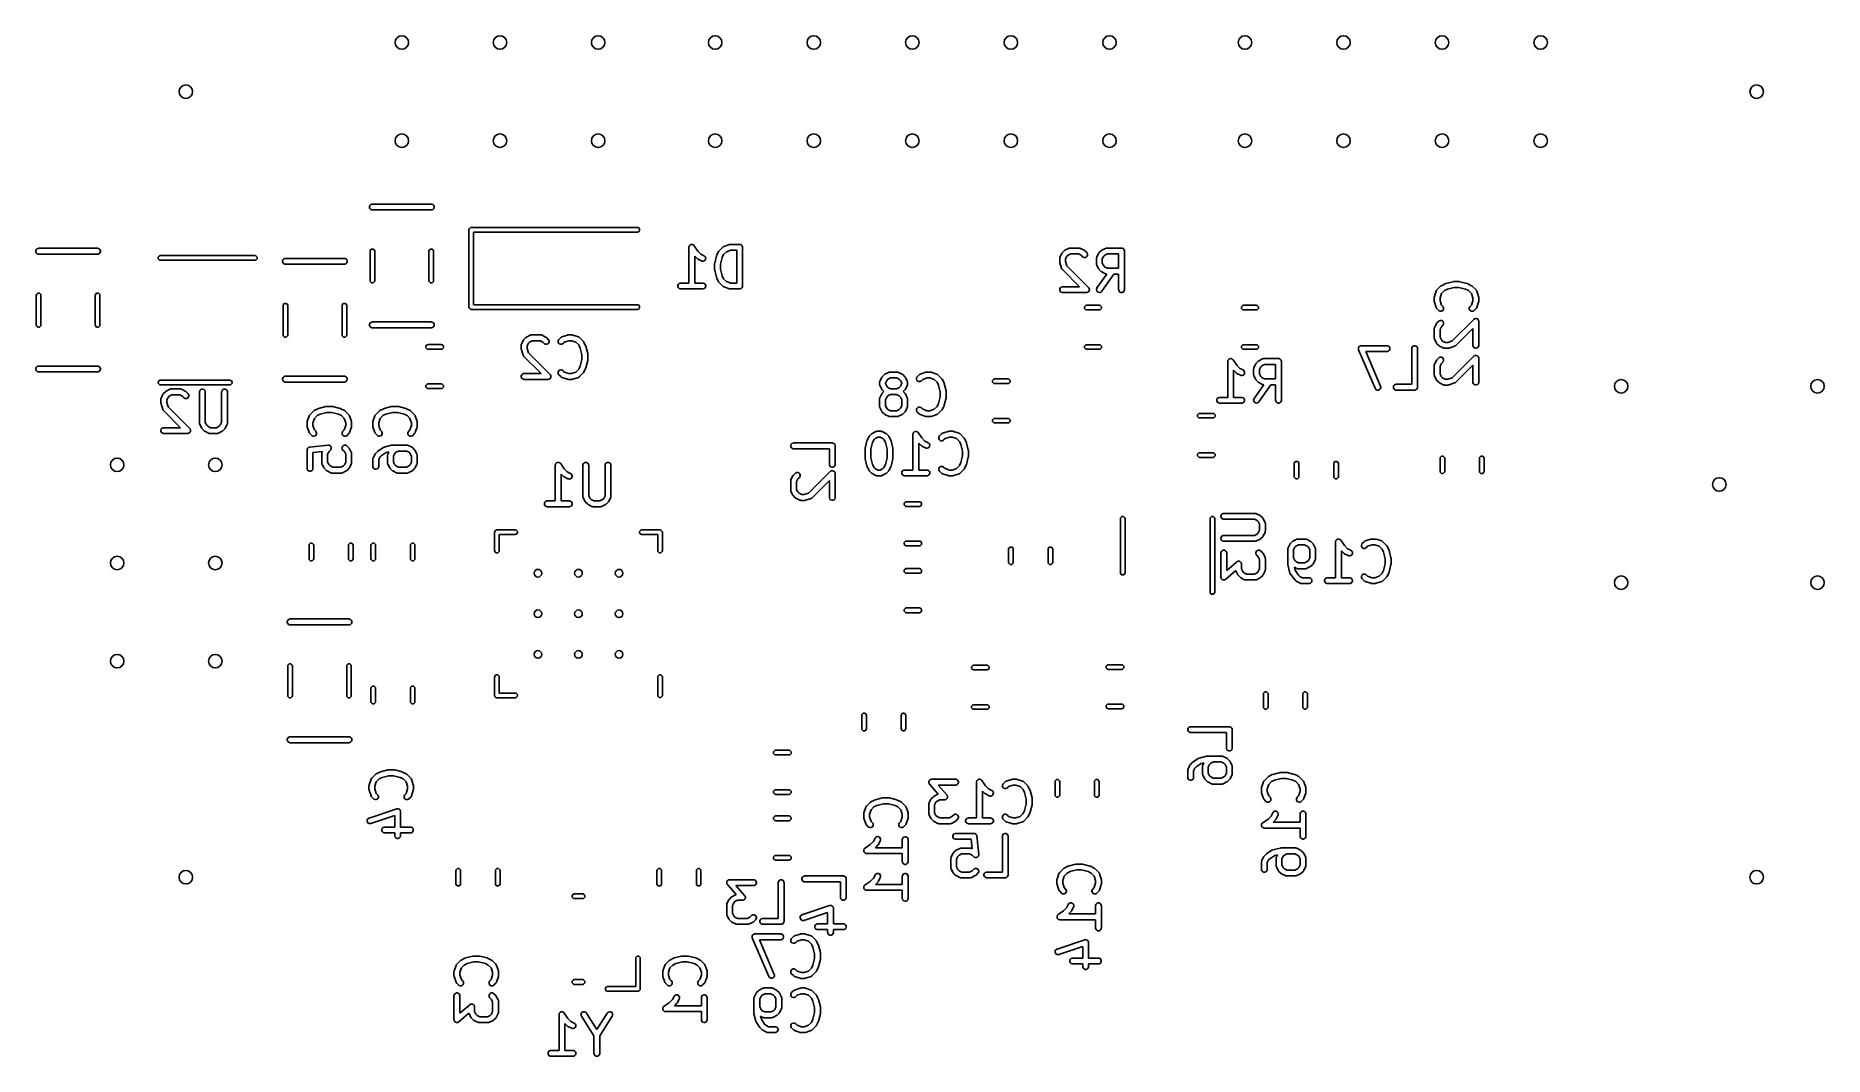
# Model space of a CAD drawing. Extents: x 5.35 to 7.17, y -5.08 to -4.04.
import ezdxf

# ---------------------------------------------------------------- set-up
doc = ezdxf.new("R2010")
doc.units = 0
doc.header["$MEASUREMENT"] = 0
doc.layers.add('BLACK', color=7, linetype='CONTINUOUS')

msp = doc.modelspace()

# ---------------------------------------------------------------- linework, layer by layer
at = {"layer": 'BLACK', "linetype": 'CONTINUOUS'}
for p, q in [((5.6871, -4.2169), (5.6875, -4.2159)), ((5.6871, -4.2181), (5.6871, -4.2169)), ((5.6875, -4.2191), (5.6871, -4.2181)), ((5.6875, -4.2159), (5.6884, -4.215)), ((5.6884, -4.22), (5.6875, -4.2191)), ((5.6884, -4.215), (5.6894, -4.2146)), ((5.6894, -4.2204), (5.6884, -4.22)), ((5.6894, -4.2146), (5.69, -4.2145)), ((5.69, -4.2205), (5.6894, -4.2204)), ((5.69, -4.2145), (5.75, -4.2145)), ((5.75, -4.2205), (5.69, -4.2205)), ((5.75, -4.2145), (5.7506, -4.2146)), ((5.7506, -4.2204), (5.75, -4.2205)), ((5.7506, -4.2146), (5.7516, -4.215)), ((5.7516, -4.22), (5.7506, -4.2204)), ((5.7516, -4.215), (5.7525, -4.2159)), ((5.7525, -4.2191), (5.7516, -4.22)), ((5.7525, -4.2159), (5.7529, -4.2169)), ((5.7529, -4.2181), (5.7525, -4.2191)), ((5.7529, -4.2169), (5.7529, -4.2181)), ((5.7883, -4.2406), (5.7885, -4.2397)), ((5.7883, -4.3194), (5.7883, -4.2406)), ((5.7885, -4.2397), (5.7898, -4.2384)), ((5.7898, -4.2384), (5.7907, -4.2383)), ((5.7907, -4.2383), (5.96, -4.2383)), ((5.96, -4.243), (5.7931, -4.243)), ((5.7931, -4.243), (5.7931, -4.317)), ((5.96, -4.2383), (5.9609, -4.2384)), ((5.9609, -4.2428), (5.96, -4.243)), ((5.9609, -4.2384), (5.9622, -4.2397)), ((5.9622, -4.2415), (5.9609, -4.2428)), ((5.9622, -4.2397), (5.9622, -4.2415)), ((5.3471, -4.2619), (5.3475, -4.2609)), ((5.3471, -4.2631), (5.3471, -4.2619)), ((5.3475, -4.2609), (5.3484, -4.26)), ((5.3484, -4.26), (5.3494, -4.2596)), ((5.3494, -4.2596), (5.35, -4.2595)), ((5.35, -4.2595), (5.41, -4.2595)), ((5.41, -4.2595), (5.4106, -4.2596)), ((5.4106, -4.2596), (5.4116, -4.26)), ((5.4116, -4.26), (5.4125, -4.2609)), ((5.4125, -4.2609), (5.4129, -4.2619)), ((5.4129, -4.2619), (5.4129, -4.2631)), ((5.6876, -4.2625), (5.6878, -4.2616)), ((5.6876, -4.2925), (5.6876, -4.2625)), ((5.6878, -4.2616), (5.6891, -4.2603)), ((5.6891, -4.2603), (5.6909, -4.2603)), ((5.6909, -4.2603), (5.6922, -4.2616)), ((5.6922, -4.2616), (5.6924, -4.2625)), ((5.6924, -4.2625), (5.6924, -4.2925)), ((5.7476, -4.2625), (5.7478, -4.2616)), ((5.7476, -4.2925), (5.7476, -4.2625)), ((5.7478, -4.2616), (5.7491, -4.2603)), ((5.7491, -4.2603), (5.7509, -4.2603)), ((5.7509, -4.2603), (5.7522, -4.2616)), ((5.7522, -4.2616), (5.7524, -4.2625)), ((5.7524, -4.2625), (5.7524, -4.2925)), ((6.0124, -4.258), (6.0125, -4.2577)), ((6.0124, -4.2585), (6.0124, -4.258)), ((6.0124, -4.295), (6.0124, -4.2585)), ((6.0124, -4.2585), (6.0124, -4.2585)), ((6.0124, -4.2585), (6.0124, -4.2585)), ((6.0124, -4.2585), (6.0124, -4.2585)), ((6.0125, -4.2577), (6.0126, -4.2574)), ((6.0126, -4.2574), (6.0127, -4.2572)), ((6.0127, -4.2572), (6.0129, -4.2569)), ((6.0129, -4.2569), (6.0131, -4.2567)), ((6.0131, -4.2567), (6.0132, -4.2564)), ((6.0132, -4.2564), (6.0135, -4.2563)), ((6.0135, -4.2563), (6.0137, -4.2561)), ((6.0137, -4.2561), (6.0139, -4.256)), ((6.0139, -4.256), (6.0142, -4.2558)), ((6.0142, -4.2558), (6.0145, -4.2558)), ((6.0145, -4.2558), (6.0147, -4.2556)), ((6.0147, -4.2556), (6.015, -4.2556)), ((6.015, -4.2556), (6.0153, -4.2556)), ((6.0153, -4.2556), (6.0156, -4.2556)), ((6.0156, -4.2556), (6.0159, -4.2556)), ((6.0159, -4.2556), (6.0162, -4.2558)), ((6.0162, -4.2558), (6.0164, -4.2558)), ((6.0164, -4.2558), (6.0167, -4.256)), ((6.0167, -4.256), (6.017, -4.2561)), ((6.017, -4.2561), (6.0172, -4.2563)), ((6.0172, -4.2563), (6.0174, -4.2565)), ((6.0174, -4.2565), (6.0178, -4.2569)), ((6.0178, -4.2569), (6.0178, -4.2569)), ((6.0178, -4.2569), (6.0178, -4.2569)), ((6.0178, -4.2569), (6.0178, -4.2569)), ((6.0178, -4.2569), (6.0214, -4.2623)), ((6.0214, -4.2623), (6.0246, -4.2655)), ((6.0408, -4.2666), (6.0427, -4.2628)), ((6.0427, -4.2628), (6.0428, -4.2626)), ((6.0428, -4.2626), (6.0429, -4.2625)), ((6.0429, -4.2625), (6.0429, -4.2624)), ((6.0429, -4.2624), (6.043, -4.2624)), ((6.043, -4.2623), (6.0432, -4.2621)), ((6.043, -4.2624), (6.043, -4.2623)), ((6.0432, -4.2621), (6.047, -4.2583)), ((6.047, -4.2583), (6.0474, -4.258)), ((6.0474, -4.258), (6.0475, -4.2579)), ((6.0475, -4.2579), (6.0476, -4.2578)), ((6.0476, -4.2578), (6.0481, -4.2576)), ((6.0481, -4.2576), (6.0538, -4.2557)), ((6.0552, -4.2615), (6.0507, -4.263)), ((6.0538, -4.2557), (6.054, -4.2557)), ((6.054, -4.2557), (6.0541, -4.2556)), ((6.0541, -4.2556), (6.0542, -4.2556)), ((6.0542, -4.2556), (6.0543, -4.2556)), ((6.0543, -4.2556), (6.0544, -4.2556)), ((6.0544, -4.2556), (6.0547, -4.2556)), ((6.0547, -4.2556), (6.0641, -4.2556)), ((6.0611, -4.2615), (6.0552, -4.2615)), ((6.0611, -4.295), (6.0611, -4.2615)), ((6.0641, -4.2556), (6.0646, -4.2556)), ((6.0646, -4.2556), (6.0657, -4.2561)), ((6.0657, -4.2561), (6.0665, -4.2569)), ((6.0665, -4.2569), (6.067, -4.258)), ((6.067, -4.258), (6.067, -4.2585)), ((6.067, -4.2585), (6.067, -4.2979)), ((6.3928, -4.2639), (6.3947, -4.262)), ((6.3947, -4.262), (6.395, -4.2618)), ((6.395, -4.2618), (6.3951, -4.2617)), ((6.395, -4.2618), (6.395, -4.2618)), ((6.3951, -4.2617), (6.3952, -4.2617)), ((6.3952, -4.2616), (6.3955, -4.2615)), ((6.3952, -4.2617), (6.3952, -4.2616)), ((6.3955, -4.2615), (6.3992, -4.2596)), ((6.3992, -4.2596), (6.3998, -4.2594)), ((6.3998, -4.2594), (6.3999, -4.2594)), ((6.3999, -4.2594), (6.4, -4.2593)), ((6.4, -4.2593), (6.4006, -4.2593)), ((6.4006, -4.2593), (6.4099, -4.2593)), ((6.4099, -4.2593), (6.4105, -4.2593)), ((6.4105, -4.2593), (6.4106, -4.2594)), ((6.4106, -4.2594), (6.4107, -4.2594)), ((6.4107, -4.2594), (6.4113, -4.2596)), ((6.4113, -4.2596), (6.415, -4.2615)), ((6.415, -4.2615), (6.4153, -4.2616)), ((6.4153, -4.2616), (6.4153, -4.2617)), ((6.4153, -4.2617), (6.4154, -4.2617)), ((6.4154, -4.2617), (6.4155, -4.2618)), ((6.4155, -4.2618), (6.4155, -4.2618)), ((6.4155, -4.2618), (6.4158, -4.262)), ((6.4158, -4.262), (6.4176, -4.2639)), ((6.4303, -4.2639), (6.4322, -4.262)), ((6.4322, -4.262), (6.4324, -4.2618)), ((6.4324, -4.2618), (6.4325, -4.2618)), ((6.4325, -4.2618), (6.4326, -4.2617)), ((6.4326, -4.2617), (6.4327, -4.2617)), ((6.4327, -4.2616), (6.433, -4.2615)), ((6.4327, -4.2617), (6.4327, -4.2616)), ((6.433, -4.2615), (6.4367, -4.2596)), ((6.4367, -4.2596), (6.4373, -4.2594)), ((6.4373, -4.2594), (6.4374, -4.2594)), ((6.4374, -4.2594), (6.4375, -4.2593)), ((6.4375, -4.2593), (6.4381, -4.2593)), ((6.4381, -4.2593), (6.4531, -4.2593)), ((6.4531, -4.2593), (6.4536, -4.2593)), ((6.4536, -4.2593), (6.4547, -4.2598)), ((6.4547, -4.2598), (6.4555, -4.2606)), ((6.4555, -4.2606), (6.456, -4.2617)), ((6.456, -4.2617), (6.456, -4.2622)), ((6.456, -4.2622), (6.456, -4.3016)), ((5.3475, -4.2641), (5.3471, -4.2631)), ((5.3484, -4.265), (5.3475, -4.2641)), ((5.3494, -4.2654), (5.3484, -4.265)), ((5.35, -4.2655), (5.3494, -4.2654)), ((5.41, -4.2655), (5.35, -4.2655)), ((5.4106, -4.2654), (5.41, -4.2655)), ((5.4116, -4.265), (5.4106, -4.2654)), ((5.4125, -4.2641), (5.4116, -4.265)), ((5.4129, -4.2631), (5.4125, -4.2641)), ((5.4718, -4.2685), (5.473, -4.2672)), ((5.4718, -4.2703), (5.4718, -4.2685)), ((5.473, -4.2716), (5.4718, -4.2703)), ((5.473, -4.2672), (5.4739, -4.267)), ((5.4739, -4.2717), (5.473, -4.2716)), ((5.4739, -4.267), (5.5704, -4.267)), ((5.5704, -4.2717), (5.4739, -4.2717)), ((5.5704, -4.267), (5.5713, -4.2672)), ((5.5713, -4.2716), (5.5704, -4.2717)), ((5.5713, -4.2672), (5.5726, -4.2685)), ((5.5726, -4.2703), (5.5713, -4.2716)), ((5.5726, -4.2685), (5.5726, -4.2703)), ((5.5985, -4.2722), (5.599, -4.2711)), ((5.5985, -4.2733), (5.5985, -4.2722)), ((5.599, -4.2744), (5.5985, -4.2733)), ((5.599, -4.2711), (5.5998, -4.2703)), ((5.5998, -4.2752), (5.599, -4.2744)), ((5.5998, -4.2703), (5.6008, -4.2699)), ((5.6008, -4.2757), (5.5998, -4.2752)), ((5.6008, -4.2699), (5.6014, -4.2698)), ((5.6014, -4.2757), (5.6008, -4.2757)), ((5.6014, -4.2698), (5.6614, -4.2698)), ((5.6614, -4.2757), (5.6014, -4.2757)), ((5.6614, -4.2698), (5.662, -4.2699)), ((5.662, -4.2757), (5.6614, -4.2757)), ((5.662, -4.2699), (5.6631, -4.2703)), ((5.6631, -4.2752), (5.662, -4.2757)), ((5.6631, -4.2703), (5.6639, -4.2711)), ((5.6639, -4.2744), (5.6631, -4.2752)), ((5.6639, -4.2711), (5.6643, -4.2722)), ((5.6643, -4.2733), (5.6639, -4.2744)), ((5.6643, -4.2722), (5.6643, -4.2733)), ((6.0207, -4.27), (6.0183, -4.2675)), ((6.0183, -4.2675), (6.0183, -4.295)), ((6.021, -4.2702), (6.0207, -4.27)), ((6.0211, -4.2703), (6.021, -4.2702)), ((6.021, -4.2702), (6.021, -4.2702)), ((6.0212, -4.2704), (6.0211, -4.2703)), ((6.0215, -4.2706), (6.0212, -4.2704)), ((6.0212, -4.2704), (6.0212, -4.2704)), ((6.0252, -4.2724), (6.0215, -4.2706)), ((6.0246, -4.2655), (6.0279, -4.2671)), ((6.0258, -4.2726), (6.0252, -4.2724)), ((6.0269, -4.2727), (6.0258, -4.2726)), ((6.028, -4.2724), (6.0269, -4.2727)), ((6.0279, -4.2671), (6.0284, -4.2675)), ((6.0289, -4.2716), (6.028, -4.2724)), ((6.0284, -4.2675), (6.0291, -4.2683)), ((6.0294, -4.2706), (6.0289, -4.2716)), ((6.0291, -4.2683), (6.0295, -4.2694)), ((6.0295, -4.2694), (6.0294, -4.2706)), ((6.0386, -4.2751), (6.0387, -4.2748)), ((6.0386, -4.2753), (6.0386, -4.2751)), ((6.0386, -4.2754), (6.0386, -4.2753)), ((6.0386, -4.2753), (6.0386, -4.2753)), ((6.0386, -4.281), (6.0386, -4.2754)), ((6.0386, -4.2811), (6.0386, -4.281)), ((6.0386, -4.2812), (6.0386, -4.2811)), ((6.0386, -4.2814), (6.0386, -4.2812)), ((6.0387, -4.2747), (6.0406, -4.2672)), ((6.0387, -4.2748), (6.0387, -4.2747)), ((6.0387, -4.2748), (6.0387, -4.2748)), ((6.0406, -4.2671), (6.0407, -4.2669)), ((6.0406, -4.2672), (6.0406, -4.2671)), ((6.0406, -4.2672), (6.0406, -4.2672)), ((6.0407, -4.2669), (6.0408, -4.2666)), ((6.0408, -4.2666), (6.0408, -4.2666)), ((6.0408, -4.2666), (6.0408, -4.2666)), ((6.0462, -4.2689), (6.0445, -4.2758)), ((6.0445, -4.2758), (6.0445, -4.2807)), ((6.0445, -4.2807), (6.0462, -4.2875)), ((6.0477, -4.2659), (6.0462, -4.2689)), ((6.0507, -4.263), (6.0477, -4.2659)), ((6.3901, -4.2697), (6.3902, -4.2692)), ((6.3901, -4.2735), (6.3901, -4.2697)), ((6.3901, -4.2738), (6.3901, -4.2735)), ((6.3901, -4.2739), (6.3901, -4.2738)), ((6.3902, -4.274), (6.3901, -4.2739)), ((6.3902, -4.269), (6.3904, -4.2684)), ((6.3902, -4.2691), (6.3902, -4.269)), ((6.3902, -4.2692), (6.3902, -4.2691)), ((6.3902, -4.2741), (6.3902, -4.274)), ((6.3903, -4.2744), (6.3902, -4.2741)), ((6.3902, -4.2741), (6.3902, -4.2741)), ((6.3921, -4.28), (6.3903, -4.2744)), ((6.3904, -4.2684), (6.3923, -4.2647)), ((6.3924, -4.2806), (6.3921, -4.28)), ((6.3923, -4.2647), (6.3925, -4.2644)), ((6.3924, -4.2807), (6.3924, -4.2806)), ((6.3925, -4.2808), (6.3924, -4.2807)), ((6.3925, -4.2643), (6.3926, -4.2642)), ((6.3925, -4.2644), (6.3925, -4.2643)), ((6.3925, -4.2643), (6.3925, -4.2643)), ((6.3928, -4.2812), (6.3925, -4.2808)), ((6.3926, -4.2642), (6.3927, -4.2641)), ((6.3927, -4.2641), (6.3928, -4.2639)), ((6.3974, -4.2677), (6.396, -4.2704)), ((6.396, -4.2704), (6.396, -4.273)), ((6.396, -4.273), (6.3975, -4.2775)), ((6.3986, -4.2665), (6.3974, -4.2677)), ((6.3975, -4.2775), (6.4195, -4.2995)), ((6.4013, -4.2652), (6.3986, -4.2665)), ((6.4092, -4.2652), (6.4013, -4.2652)), ((6.4119, -4.2665), (6.4092, -4.2652)), ((6.4135, -4.2681), (6.4119, -4.2665)), ((6.4139, -4.2684), (6.4135, -4.2681)), ((6.415, -4.2689), (6.4139, -4.2684)), ((6.4161, -4.2689), (6.415, -4.2689)), ((6.4172, -4.2684), (6.4161, -4.2689)), ((6.418, -4.2676), (6.4172, -4.2684)), ((6.4176, -4.2639), (6.418, -4.2643)), ((6.418, -4.2643), (6.4185, -4.2654)), ((6.4185, -4.2666), (6.418, -4.2676)), ((6.4185, -4.2654), (6.4185, -4.2666)), ((6.4276, -4.2697), (6.4277, -4.2692)), ((6.4276, -4.2754), (6.4276, -4.2697)), ((6.4277, -4.2759), (6.4276, -4.2754)), ((6.4277, -4.269), (6.4279, -4.2684)), ((6.4277, -4.2691), (6.4277, -4.269)), ((6.4277, -4.2692), (6.4277, -4.2691)), ((6.4277, -4.276), (6.4277, -4.2759)), ((6.4277, -4.2761), (6.4277, -4.276)), ((6.4279, -4.2767), (6.4277, -4.2761)), ((6.4279, -4.2684), (6.4298, -4.2647)), ((6.4298, -4.2804), (6.4279, -4.2767)), ((6.4298, -4.2647), (6.4299, -4.2644)), ((6.4299, -4.2807), (6.4298, -4.2804)), ((6.4299, -4.2644), (6.43, -4.2643)), ((6.43, -4.2808), (6.4299, -4.2807)), ((6.43, -4.2643), (6.4301, -4.2642)), ((6.43, -4.2643), (6.43, -4.2643)), ((6.4301, -4.2809), (6.43, -4.2808)), ((6.43, -4.2808), (6.43, -4.2808)), ((6.4301, -4.2642), (6.4302, -4.2641)), ((6.4302, -4.281), (6.4301, -4.2809)), ((6.4302, -4.2641), (6.4303, -4.2639)), ((6.4303, -4.2812), (6.4302, -4.281)), ((6.4349, -4.2677), (6.4335, -4.2704)), ((6.4335, -4.2704), (6.4335, -4.2747)), ((6.4335, -4.2747), (6.4349, -4.2774)), ((6.4361, -4.2665), (6.4349, -4.2677)), ((6.4349, -4.2774), (6.4361, -4.2786)), ((6.4388, -4.2652), (6.4361, -4.2665)), ((6.4361, -4.2786), (6.4388, -4.2799)), ((6.4501, -4.2652), (6.4388, -4.2652)), ((6.4388, -4.2799), (6.4501, -4.2799)), ((6.4501, -4.2799), (6.4501, -4.2652)), ((5.6878, -4.2934), (5.6876, -4.2925)), ((5.6891, -4.2947), (5.6878, -4.2934)), ((5.6909, -4.2947), (5.6891, -4.2947)), ((5.6922, -4.2934), (5.6909, -4.2947)), ((5.6924, -4.2925), (5.6922, -4.2934)), ((5.7478, -4.2934), (5.7476, -4.2925)), ((5.7491, -4.2947), (5.7478, -4.2934)), ((5.7509, -4.2947), (5.7491, -4.2947)), ((5.7522, -4.2934), (5.7509, -4.2947)), ((5.7524, -4.2925), (5.7522, -4.2934)), ((6.0012, -4.2973), (6.0016, -4.2963)), ((6.0012, -4.2985), (6.0012, -4.2973)), ((6.0016, -4.2995), (6.0012, -4.2985)), ((6.0016, -4.2963), (6.0024, -4.2955)), ((6.0024, -4.2955), (6.0035, -4.295)), ((6.0035, -4.295), (6.0041, -4.295)), ((6.0041, -4.295), (6.0124, -4.295)), ((6.0183, -4.295), (6.0266, -4.295)), ((6.0266, -4.295), (6.0271, -4.295)), ((6.0271, -4.295), (6.0282, -4.2955)), ((6.0282, -4.2955), (6.029, -4.2963)), ((6.029, -4.2963), (6.0295, -4.2973)), ((6.0295, -4.2985), (6.029, -4.2995)), ((6.0295, -4.2973), (6.0295, -4.2985)), ((6.0387, -4.2816), (6.0386, -4.2814)), ((6.0387, -4.2817), (6.0387, -4.2816)), ((6.0387, -4.2816), (6.0387, -4.2816)), ((6.0406, -4.2892), (6.0387, -4.2817)), ((6.0406, -4.2893), (6.0406, -4.2892)), ((6.0407, -4.2896), (6.0406, -4.2893)), ((6.0406, -4.2893), (6.0406, -4.2893)), ((6.0408, -4.2898), (6.0407, -4.2896)), ((6.0408, -4.2899), (6.0408, -4.2898)), ((6.0408, -4.2898), (6.0408, -4.2898)), ((6.0427, -4.2936), (6.0408, -4.2899)), ((6.0428, -4.2939), (6.0427, -4.2936)), ((6.0429, -4.2939), (6.0428, -4.2939)), ((6.0429, -4.294), (6.0429, -4.2939)), ((6.043, -4.2941), (6.0429, -4.294)), ((6.0432, -4.2944), (6.043, -4.2941)), ((6.043, -4.2941), (6.043, -4.2941)), ((6.047, -4.2981), (6.0432, -4.2944)), ((6.0462, -4.2875), (6.0477, -4.2905)), ((6.0474, -4.2985), (6.047, -4.2981)), ((6.0475, -4.2985), (6.0474, -4.2985)), ((6.0476, -4.2986), (6.0475, -4.2985)), ((6.0481, -4.2988), (6.0476, -4.2986)), ((6.0477, -4.2905), (6.0507, -4.2935)), ((6.0538, -4.3007), (6.0481, -4.2988)), ((6.0507, -4.2935), (6.0552, -4.295)), ((6.0552, -4.295), (6.0611, -4.295)), ((6.067, -4.2985), (6.0665, -4.2995)), ((6.067, -4.2979), (6.067, -4.2985)), ((6.3906, -4.3), (6.3914, -4.2992)), ((6.3914, -4.2992), (6.3925, -4.2987)), ((6.3925, -4.2987), (6.3931, -4.2987)), ((6.4103, -4.2987), (6.3928, -4.2812)), ((6.3931, -4.2987), (6.4103, -4.2987)), ((6.4281, -4.2999), (6.438, -4.2858)), ((6.4322, -4.2831), (6.4303, -4.2812)), ((6.4324, -4.2833), (6.4322, -4.2831)), ((6.4325, -4.2833), (6.4324, -4.2833)), ((6.4326, -4.2834), (6.4325, -4.2833)), ((6.4327, -4.2834), (6.4326, -4.2834)), ((6.4327, -4.2835), (6.4327, -4.2834)), ((6.433, -4.2836), (6.4327, -4.2835)), ((6.4367, -4.2855), (6.433, -4.2836)), ((6.4452, -4.2858), (6.433, -4.3033)), ((6.4373, -4.2857), (6.4367, -4.2855)), ((6.4374, -4.2857), (6.4373, -4.2857)), ((6.4375, -4.2858), (6.4374, -4.2857)), ((6.438, -4.2858), (6.4375, -4.2858)), ((6.4501, -4.2858), (6.4452, -4.2858)), ((6.4501, -4.3016), (6.4501, -4.2858)), ((6.7744, -4.3019), (6.7781, -4.2981)), ((6.7781, -4.2981), (6.7784, -4.2979)), ((6.7784, -4.2979), (6.7785, -4.2978)), ((6.7784, -4.2979), (6.7784, -4.2979)), ((6.7785, -4.2978), (6.7786, -4.2978)), ((6.7786, -4.2978), (6.7787, -4.2977)), ((6.7787, -4.2977), (6.7789, -4.2976)), ((6.7789, -4.2976), (6.7827, -4.2957)), ((6.7827, -4.2957), (6.783, -4.2956)), ((6.7827, -4.2957), (6.7827, -4.2957)), ((6.7827, -4.2957), (6.7827, -4.2957)), ((6.783, -4.2956), (6.7832, -4.2955)), ((6.7832, -4.2955), (6.7832, -4.2955)), ((6.7832, -4.2955), (6.7833, -4.2955)), ((6.7833, -4.2955), (6.7908, -4.2936)), ((6.7918, -4.2994), (6.785, -4.3011)), ((6.7908, -4.2936), (6.7909, -4.2936)), ((6.7909, -4.2936), (6.7911, -4.2935)), ((6.7909, -4.2936), (6.7909, -4.2936)), ((6.7911, -4.2935), (6.7913, -4.2935)), ((6.7913, -4.2935), (6.7914, -4.2935)), ((6.7914, -4.2935), (6.7915, -4.2935)), ((6.7915, -4.2935), (6.7971, -4.2935)), ((6.7967, -4.2994), (6.7918, -4.2994)), ((6.8036, -4.3011), (6.7967, -4.2994)), ((6.7971, -4.2935), (6.7972, -4.2935)), ((6.7972, -4.2935), (6.7972, -4.2935)), ((6.7972, -4.2935), (6.7975, -4.2935)), ((6.7975, -4.2935), (6.7977, -4.2936)), ((6.7977, -4.2936), (6.7977, -4.2936)), ((6.7977, -4.2936), (6.7978, -4.2936)), ((6.7978, -4.2936), (6.8053, -4.2955)), ((6.8053, -4.2955), (6.8054, -4.2955)), ((6.8054, -4.2955), (6.8054, -4.2955)), ((6.8054, -4.2955), (6.8056, -4.2956)), ((6.8056, -4.2956), (6.8059, -4.2957)), ((6.8059, -4.2957), (6.8059, -4.2957)), ((6.8059, -4.2957), (6.8059, -4.2957)), ((6.8059, -4.2957), (6.8097, -4.2976)), ((6.8097, -4.2976), (6.8099, -4.2977)), ((6.8099, -4.2977), (6.81, -4.2978)), ((6.81, -4.2978), (6.8101, -4.2978)), ((6.8101, -4.2978), (6.8102, -4.2979)), ((6.8102, -4.2979), (6.8102, -4.2979)), ((6.8102, -4.2979), (6.8104, -4.2981)), ((6.8104, -4.2981), (6.8142, -4.3019)), ((5.3476, -4.3075), (5.3478, -4.3066)), ((5.3476, -4.3375), (5.3476, -4.3075)), ((5.3478, -4.3066), (5.3491, -4.3053)), ((5.3491, -4.3053), (5.3509, -4.3053)), ((5.3509, -4.3053), (5.3522, -4.3066)), ((5.3522, -4.3066), (5.3524, -4.3075)), ((5.3524, -4.3075), (5.3524, -4.3375)), ((5.4076, -4.3075), (5.4078, -4.3066)), ((5.4076, -4.3375), (5.4076, -4.3075)), ((5.4078, -4.3066), (5.4091, -4.3053)), ((5.4091, -4.3053), (5.4109, -4.3053)), ((5.4109, -4.3053), (5.4122, -4.3066)), ((5.4122, -4.3066), (5.4124, -4.3075)), ((5.4124, -4.3075), (5.4124, -4.3375)), ((5.5991, -4.3178), (5.5992, -4.3169)), ((5.5992, -4.3169), (5.6005, -4.3156)), ((5.6005, -4.3156), (5.6023, -4.3156)), ((5.6023, -4.3156), (5.6036, -4.3169)), ((5.6036, -4.3169), (5.6038, -4.3178)), ((5.6591, -4.3178), (5.6592, -4.3169)), ((5.6592, -4.3169), (5.6605, -4.3156)), ((5.6605, -4.3156), (5.6623, -4.3156)), ((5.6623, -4.3156), (5.6636, -4.3169)), ((5.6636, -4.3169), (5.6638, -4.3178)), ((5.7931, -4.317), (5.96, -4.317)), ((5.96, -4.317), (5.9609, -4.3172)), ((5.9609, -4.3172), (5.9622, -4.3185)), ((6.0024, -4.3004), (6.0016, -4.2995)), ((6.0035, -4.3008), (6.0024, -4.3004)), ((6.0041, -4.3009), (6.0035, -4.3008)), ((6.0266, -4.3009), (6.0041, -4.3009)), ((6.0271, -4.3008), (6.0266, -4.3009)), ((6.0282, -4.3004), (6.0271, -4.3008)), ((6.029, -4.2995), (6.0282, -4.3004)), ((6.054, -4.3008), (6.0538, -4.3007)), ((6.0541, -4.3008), (6.054, -4.3008)), ((6.0542, -4.3008), (6.0541, -4.3008)), ((6.0543, -4.3008), (6.0542, -4.3008)), ((6.0544, -4.3008), (6.0543, -4.3008)), ((6.0547, -4.3009), (6.0544, -4.3008)), ((6.0641, -4.3009), (6.0547, -4.3009)), ((6.0646, -4.3008), (6.0641, -4.3009)), ((6.0657, -4.3004), (6.0646, -4.3008)), ((6.0665, -4.2995), (6.0657, -4.3004)), ((6.3902, -4.301), (6.3906, -4.3)), ((6.3902, -4.3022), (6.3902, -4.301)), ((6.3906, -4.3032), (6.3902, -4.3022)), ((6.3914, -4.3041), (6.3906, -4.3032)), ((6.3925, -4.3045), (6.3914, -4.3041)), ((6.3931, -4.3046), (6.3925, -4.3045)), ((6.4174, -4.3046), (6.3931, -4.3046)), ((6.4167, -4.3177), (6.4176, -4.3176)), ((6.418, -4.3045), (6.4174, -4.3046)), ((6.4176, -4.3176), (6.4304, -4.3176)), ((6.4185, -4.3043), (6.418, -4.3045)), ((6.4191, -4.3041), (6.4185, -4.3043)), ((6.4199, -4.3032), (6.4191, -4.3041)), ((6.4195, -4.2995), (6.4199, -4.3)), ((6.4199, -4.3), (6.4203, -4.301)), ((6.4203, -4.3022), (6.4199, -4.3032)), ((6.4203, -4.301), (6.4203, -4.3022)), ((6.4276, -4.3015), (6.4279, -4.3004)), ((6.4278, -4.3027), (6.4276, -4.3015)), ((6.4284, -4.3036), (6.4278, -4.3027)), ((6.4279, -4.3004), (6.4281, -4.2999)), ((6.4294, -4.3043), (6.4284, -4.3036)), ((6.4305, -4.3046), (6.4294, -4.3043)), ((6.4304, -4.3176), (6.4313, -4.3177)), ((6.4316, -4.3044), (6.4305, -4.3046)), ((6.4326, -4.3037), (6.4316, -4.3044)), ((6.433, -4.3033), (6.4326, -4.3037)), ((6.4502, -4.3022), (6.4501, -4.3016)), ((6.4506, -4.3032), (6.4502, -4.3022)), ((6.4514, -4.3041), (6.4506, -4.3032)), ((6.4525, -4.3045), (6.4514, -4.3041)), ((6.4536, -4.3045), (6.4525, -4.3045)), ((6.4547, -4.3041), (6.4536, -4.3045)), ((6.4555, -4.3032), (6.4547, -4.3041)), ((6.456, -4.3022), (6.4555, -4.3032)), ((6.456, -4.3016), (6.456, -4.3022)), ((6.5767, -4.3177), (6.5776, -4.3176)), ((6.5776, -4.3176), (6.5904, -4.3176)), ((6.5904, -4.3176), (6.5913, -4.3177)), ((6.7716, -4.3096), (6.7717, -4.3093)), ((6.7716, -4.3133), (6.7716, -4.3096)), ((6.7717, -4.3136), (6.7716, -4.3133)), ((6.7717, -4.3089), (6.7718, -4.3087)), ((6.7717, -4.309), (6.7717, -4.3089)), ((6.7717, -4.3091), (6.7717, -4.309)), ((6.7717, -4.3092), (6.7717, -4.3091)), ((6.7717, -4.3093), (6.7717, -4.3092)), ((6.7717, -4.3137), (6.7717, -4.3136)), ((6.7717, -4.3138), (6.7717, -4.3137)), ((6.7717, -4.3139), (6.7717, -4.3138)), ((6.7717, -4.314), (6.7717, -4.3139)), ((6.7718, -4.3143), (6.7717, -4.314)), ((6.7718, -4.3087), (6.7737, -4.303)), ((6.7737, -4.3199), (6.7718, -4.3143)), ((6.7737, -4.303), (6.7739, -4.3025)), ((6.7739, -4.3025), (6.774, -4.3024)), ((6.774, -4.3023), (6.7744, -4.3019)), ((6.774, -4.3024), (6.774, -4.3023)), ((6.7791, -4.3056), (6.7776, -4.3101)), ((6.7776, -4.3101), (6.7776, -4.3129)), ((6.7776, -4.3129), (6.7791, -4.3174)), ((6.782, -4.3026), (6.7791, -4.3056)), ((6.7791, -4.3174), (6.7804, -4.3187)), ((6.785, -4.3011), (6.782, -4.3026)), ((6.8066, -4.3026), (6.8036, -4.3011)), ((6.8095, -4.3056), (6.8066, -4.3026)), ((6.8081, -4.3187), (6.8095, -4.3174)), ((6.811, -4.3101), (6.8095, -4.3056)), ((6.8095, -4.3174), (6.811, -4.3129)), ((6.811, -4.3129), (6.811, -4.3101)), ((6.8142, -4.3019), (6.8145, -4.3023)), ((6.8145, -4.3023), (6.8146, -4.3024)), ((6.8146, -4.3024), (6.8147, -4.3025)), ((6.8147, -4.3025), (6.8149, -4.303)), ((6.8149, -4.303), (6.8168, -4.3087)), ((6.8168, -4.3143), (6.8149, -4.3199)), ((6.8168, -4.3087), (6.8168, -4.3089)), ((6.8168, -4.3089), (6.8169, -4.309)), ((6.8169, -4.3139), (6.8168, -4.314)), ((6.8168, -4.314), (6.8168, -4.3143)), ((6.8169, -4.309), (6.8169, -4.3091)), ((6.8169, -4.3091), (6.8169, -4.3092)), ((6.8169, -4.3092), (6.8169, -4.3093)), ((6.8169, -4.3093), (6.8169, -4.3096)), ((6.8169, -4.3096), (6.8169, -4.3133)), ((6.8169, -4.3133), (6.8169, -4.3136)), ((6.8169, -4.3136), (6.8169, -4.3137)), ((6.8169, -4.3137), (6.8169, -4.3138)), ((6.8169, -4.3138), (6.8169, -4.3139)), ((5.5991, -4.3478), (5.5991, -4.3178)), ((5.6038, -4.3178), (5.6038, -4.3478)), ((5.6591, -4.3478), (5.6591, -4.3178)), ((5.6638, -4.3178), (5.6638, -4.3478)), ((5.6875, -4.3359), (5.6884, -4.335)), ((5.6884, -4.335), (5.6894, -4.3346)), ((5.6894, -4.3346), (5.69, -4.3345)), ((5.69, -4.3345), (5.75, -4.3345)), ((5.75, -4.3345), (5.7506, -4.3346)), ((5.7506, -4.3346), (5.7516, -4.335)), ((5.7516, -4.335), (5.7525, -4.3359)), ((5.7885, -4.3203), (5.7883, -4.3194)), ((5.7898, -4.3216), (5.7885, -4.3203)), ((5.7907, -4.3217), (5.7898, -4.3216)), ((5.96, -4.3217), (5.7907, -4.3217)), ((5.9609, -4.3216), (5.96, -4.3217)), ((5.9622, -4.3203), (5.9609, -4.3216)), ((5.9622, -4.3185), (5.9622, -4.3203)), ((6.4154, -4.319), (6.4167, -4.3177)), ((6.4154, -4.3208), (6.4154, -4.319)), ((6.4167, -4.3221), (6.4154, -4.3208)), ((6.4176, -4.3223), (6.4167, -4.3221)), ((6.4304, -4.3223), (6.4176, -4.3223)), ((6.4313, -4.3221), (6.4304, -4.3223)), ((6.4313, -4.3177), (6.4326, -4.319)), ((6.4326, -4.3208), (6.4313, -4.3221)), ((6.4326, -4.319), (6.4326, -4.3208)), ((6.5754, -4.319), (6.5767, -4.3177)), ((6.5754, -4.3208), (6.5754, -4.319)), ((6.5767, -4.3221), (6.5754, -4.3208)), ((6.5776, -4.3223), (6.5767, -4.3221)), ((6.5904, -4.3223), (6.5776, -4.3223)), ((6.5913, -4.3221), (6.5904, -4.3223)), ((6.5913, -4.3177), (6.5926, -4.319)), ((6.5926, -4.3208), (6.5913, -4.3221)), ((6.5926, -4.319), (6.5926, -4.3208)), ((6.7739, -4.3204), (6.7737, -4.3199)), ((6.774, -4.3205), (6.7739, -4.3204)), ((6.774, -4.3206), (6.774, -4.3205)), ((6.7744, -4.321), (6.774, -4.3206)), ((6.7741, -4.3359), (6.7742, -4.3358)), ((6.7742, -4.3358), (6.7744, -4.3356)), ((6.7763, -4.3229), (6.7744, -4.321)), ((6.7744, -4.3356), (6.7763, -4.3337)), ((6.7767, -4.3233), (6.7763, -4.3229)), ((6.7763, -4.3337), (6.7767, -4.3334)), ((6.7778, -4.3237), (6.7767, -4.3233)), ((6.7767, -4.3334), (6.7778, -4.3329)), ((6.7789, -4.3237), (6.7778, -4.3237)), ((6.7778, -4.3329), (6.7789, -4.3329)), ((6.78, -4.3233), (6.7789, -4.3237)), ((6.7789, -4.3329), (6.78, -4.3334)), ((6.7808, -4.3225), (6.78, -4.3233)), ((6.78, -4.3334), (6.7808, -4.3342)), ((6.7804, -4.3187), (6.7808, -4.3192)), ((6.7808, -4.3192), (6.7812, -4.3203)), ((6.7812, -4.3214), (6.7808, -4.3225)), ((6.7808, -4.3342), (6.7812, -4.3353)), ((6.7812, -4.3203), (6.7812, -4.3214)), ((6.7812, -4.3353), (6.7812, -4.3364)), ((6.7899, -4.3539), (6.8119, -4.3319)), ((6.8073, -4.3203), (6.8078, -4.3192)), ((6.8073, -4.3214), (6.8073, -4.3203)), ((6.8078, -4.3225), (6.8073, -4.3214)), ((6.8078, -4.3192), (6.8081, -4.3187)), ((6.8086, -4.3233), (6.8078, -4.3225)), ((6.8096, -4.3237), (6.8086, -4.3233)), ((6.8108, -4.3237), (6.8096, -4.3237)), ((6.8119, -4.3233), (6.8108, -4.3237)), ((6.8123, -4.3229), (6.8119, -4.3233)), ((6.8119, -4.3319), (6.8123, -4.3315)), ((6.8142, -4.321), (6.8123, -4.3229)), ((6.8123, -4.3315), (6.8131, -4.3312)), ((6.8131, -4.3312), (6.8134, -4.3311)), ((6.8134, -4.3311), (6.8145, -4.3311)), ((6.8145, -4.3206), (6.8142, -4.321)), ((6.8146, -4.3205), (6.8145, -4.3206)), ((6.8145, -4.3311), (6.8156, -4.3315)), ((6.8147, -4.3204), (6.8146, -4.3205)), ((6.8149, -4.3199), (6.8147, -4.3204)), ((6.8156, -4.3315), (6.8164, -4.3323)), ((6.8164, -4.3323), (6.8167, -4.3329)), ((6.8167, -4.3329), (6.8169, -4.3334)), ((6.8169, -4.3334), (6.8169, -4.334)), ((6.8169, -4.334), (6.8169, -4.3583)), ((5.3478, -4.3384), (5.3476, -4.3375)), ((5.3491, -4.3397), (5.3478, -4.3384)), ((5.3509, -4.3397), (5.3491, -4.3397)), ((5.3522, -4.3384), (5.3509, -4.3397)), ((5.3524, -4.3375), (5.3522, -4.3384)), ((5.4078, -4.3384), (5.4076, -4.3375)), ((5.4091, -4.3397), (5.4078, -4.3384)), ((5.4109, -4.3397), (5.4091, -4.3397)), ((5.4122, -4.3384), (5.4109, -4.3397)), ((5.4124, -4.3375), (5.4122, -4.3384)), ((5.5992, -4.3487), (5.5991, -4.3478)), ((5.6005, -4.3499), (5.5992, -4.3487)), ((5.6023, -4.3499), (5.6005, -4.3499)), ((5.6036, -4.3487), (5.6023, -4.3499)), ((5.6038, -4.3478), (5.6036, -4.3487)), ((5.6592, -4.3487), (5.6591, -4.3478)), ((5.6605, -4.3499), (5.6592, -4.3487)), ((5.6623, -4.3499), (5.6605, -4.3499)), ((5.6636, -4.3487), (5.6623, -4.3499)), ((5.6638, -4.3478), (5.6636, -4.3487)), ((5.6871, -4.3369), (5.6875, -4.3359)), ((5.6871, -4.3381), (5.6871, -4.3369)), ((5.6875, -4.3391), (5.6871, -4.3381)), ((5.6884, -4.34), (5.6875, -4.3391)), ((5.6894, -4.3404), (5.6884, -4.34)), ((5.69, -4.3405), (5.6894, -4.3404)), ((5.75, -4.3405), (5.69, -4.3405)), ((5.7506, -4.3404), (5.75, -4.3405)), ((5.7516, -4.34), (5.7506, -4.3404)), ((5.7525, -4.3391), (5.7516, -4.34)), ((5.7525, -4.3359), (5.7529, -4.3369)), ((5.7529, -4.3381), (5.7525, -4.3391)), ((5.7529, -4.3369), (5.7529, -4.3381)), ((5.8419, -4.3568), (5.8438, -4.3531)), ((5.8438, -4.3531), (5.844, -4.3528)), ((5.844, -4.3528), (5.8441, -4.3527)), ((5.844, -4.3528), (5.844, -4.3528)), ((5.8441, -4.3527), (5.8441, -4.3526)), ((5.8441, -4.3526), (5.8442, -4.3526)), ((5.8442, -4.3526), (5.8444, -4.3523)), ((5.8444, -4.3523), (5.8462, -4.3504)), ((5.8462, -4.3504), (5.8465, -4.3503)), ((5.8465, -4.3502), (5.8466, -4.3501)), ((5.8465, -4.3503), (5.8465, -4.3502)), ((5.8466, -4.3501), (5.8467, -4.3501)), ((5.8467, -4.3501), (5.8468, -4.3501)), ((5.8468, -4.3501), (5.847, -4.3499)), ((5.847, -4.3499), (5.8508, -4.348)), ((5.8528, -4.3536), (5.8501, -4.355)), ((5.8508, -4.348), (5.8513, -4.3478)), ((5.8513, -4.3478), (5.8514, -4.3478)), ((5.8514, -4.3478), (5.8515, -4.3478)), ((5.8515, -4.3478), (5.8521, -4.3477)), ((5.8521, -4.3477), (5.8615, -4.3477)), ((5.8608, -4.3536), (5.8528, -4.3536)), ((5.8635, -4.355), (5.8608, -4.3536)), ((5.8615, -4.3477), (5.862, -4.3478)), ((5.862, -4.3478), (5.8621, -4.3478)), ((5.8621, -4.3478), (5.8622, -4.3478)), ((5.8622, -4.3478), (5.8628, -4.348)), ((5.8628, -4.348), (5.8665, -4.3499)), ((5.8665, -4.3499), (5.8668, -4.3501)), ((5.8668, -4.3501), (5.8668, -4.3501)), ((5.8668, -4.3501), (5.8669, -4.3501)), ((5.8669, -4.3501), (5.867, -4.3502)), ((5.867, -4.3502), (5.8671, -4.3503)), ((5.8671, -4.3503), (5.8673, -4.3504)), ((5.8673, -4.3504), (5.8692, -4.3523)), ((5.8692, -4.3523), (5.8695, -4.3528)), ((5.8695, -4.3528), (5.87, -4.3538)), ((5.87, -4.3538), (5.87, -4.355)), ((5.8792, -4.3538), (5.8796, -4.3528)), ((5.8792, -4.355), (5.8792, -4.3538)), ((5.8796, -4.3528), (5.88, -4.3523)), ((5.88, -4.3523), (5.8819, -4.3504)), ((5.8819, -4.3504), (5.8823, -4.3501)), ((5.8823, -4.3501), (5.8824, -4.35)), ((5.8824, -4.35), (5.8825, -4.35)), ((5.8825, -4.35), (5.883, -4.3497)), ((5.883, -4.3497), (5.8886, -4.3479)), ((5.8901, -4.3536), (5.8855, -4.3551)), ((5.8886, -4.3479), (5.8889, -4.3478)), ((5.8889, -4.3478), (5.889, -4.3478)), ((5.889, -4.3478), (5.8891, -4.3478)), ((5.8891, -4.3478), (5.8892, -4.3477)), ((5.8892, -4.3477), (5.8893, -4.3477)), ((5.8893, -4.3477), (5.8896, -4.3477)), ((5.8896, -4.3477), (5.8933, -4.3477)), ((5.8928, -4.3536), (5.8901, -4.3536)), ((5.8974, -4.3551), (5.8928, -4.3536)), ((5.8933, -4.3477), (5.8936, -4.3477)), ((5.8936, -4.3477), (5.8937, -4.3477)), ((5.8937, -4.3477), (5.8938, -4.3478)), ((5.8938, -4.3478), (5.8939, -4.3478)), ((5.8939, -4.3478), (5.894, -4.3478)), ((5.894, -4.3478), (5.8943, -4.3479)), ((5.8943, -4.3479), (5.8999, -4.3497)), ((5.8999, -4.3497), (5.9004, -4.35)), ((5.9004, -4.35), (5.9005, -4.35)), ((5.9005, -4.35), (5.9006, -4.3501)), ((5.9006, -4.3501), (5.901, -4.3504)), ((5.901, -4.3504), (5.9048, -4.3542)), ((6.7716, -4.3415), (6.7717, -4.3409)), ((6.7716, -4.3508), (6.7716, -4.3415)), ((6.7717, -4.3514), (6.7716, -4.3508)), ((6.7717, -4.3408), (6.7718, -4.3407)), ((6.7717, -4.3409), (6.7717, -4.3408)), ((6.7717, -4.3515), (6.7717, -4.3514)), ((6.7718, -4.3516), (6.7717, -4.3515)), ((6.7718, -4.3407), (6.772, -4.3401)), ((6.772, -4.3521), (6.7718, -4.3516)), ((6.772, -4.3401), (6.7738, -4.3364)), ((6.7738, -4.3559), (6.772, -4.3521)), ((6.7738, -4.3364), (6.774, -4.3361)), ((6.774, -4.3361), (6.7741, -4.336)), ((6.774, -4.3361), (6.774, -4.3361)), ((6.7741, -4.336), (6.7741, -4.3359)), ((6.7789, -4.3395), (6.7776, -4.3422)), ((6.7776, -4.3422), (6.7776, -4.3501)), ((6.7776, -4.3501), (6.7789, -4.3528)), ((6.7804, -4.3379), (6.7789, -4.3395)), ((6.7789, -4.3528), (6.7801, -4.354)), ((6.7801, -4.354), (6.7828, -4.3554)), ((6.7808, -4.3375), (6.7804, -4.3379)), ((6.7812, -4.3364), (6.7808, -4.3375)), ((6.7854, -4.3554), (6.7899, -4.3539)), ((6.811, -4.3411), (6.7936, -4.3585)), ((6.811, -4.3583), (6.811, -4.3411)), ((5.7445, -4.359), (5.7458, -4.3577)), ((5.7445, -4.3608), (5.7445, -4.359)), ((5.7458, -4.3621), (5.7445, -4.3608)), ((5.7458, -4.3577), (5.7467, -4.3576)), ((5.7467, -4.3623), (5.7458, -4.3621)), ((5.7467, -4.3576), (5.7602, -4.3576)), ((5.7602, -4.3623), (5.7467, -4.3623)), ((5.7602, -4.3576), (5.7611, -4.3577)), ((5.7611, -4.3621), (5.7602, -4.3623)), ((5.7611, -4.3577), (5.7624, -4.359)), ((5.7624, -4.3608), (5.7611, -4.3621)), ((5.7624, -4.359), (5.7624, -4.3608)), ((5.8416, -4.3582), (5.8417, -4.3576)), ((5.8416, -4.3619), (5.8416, -4.3582)), ((5.8417, -4.3622), (5.8416, -4.3619)), ((5.8416, -4.3623), (5.8417, -4.3622)), ((5.8417, -4.3624), (5.8416, -4.3623)), ((5.8417, -4.3574), (5.8419, -4.3568)), ((5.8417, -4.3575), (5.8417, -4.3574)), ((5.8417, -4.3576), (5.8417, -4.3575)), ((5.8417, -4.3625), (5.8417, -4.3624)), ((5.8417, -4.3626), (5.8417, -4.3625)), ((5.8418, -4.3628), (5.8417, -4.3626)), ((5.8437, -4.3685), (5.8418, -4.3628)), ((5.8439, -4.369), (5.8437, -4.3685)), ((5.844, -4.3691), (5.8439, -4.369)), ((5.844, -4.3692), (5.844, -4.3691)), ((5.8444, -4.3696), (5.844, -4.3692)), ((5.8618, -4.3871), (5.8444, -4.3696)), ((5.8489, -4.3562), (5.8475, -4.3589)), ((5.8475, -4.3589), (5.8475, -4.3614)), ((5.8475, -4.3614), (5.849, -4.3659)), ((5.8501, -4.355), (5.8489, -4.3562)), ((5.849, -4.3659), (5.871, -4.3879)), ((5.865, -4.3565), (5.8635, -4.355)), ((5.8654, -4.3569), (5.865, -4.3565)), ((5.8665, -4.3573), (5.8654, -4.3569)), ((5.8677, -4.3573), (5.8665, -4.3573)), ((5.8687, -4.3569), (5.8677, -4.3573)), ((5.8695, -4.3561), (5.8687, -4.3569)), ((5.87, -4.355), (5.8695, -4.3561)), ((5.8796, -4.3561), (5.8792, -4.355)), ((5.8804, -4.3569), (5.8796, -4.3561)), ((5.8815, -4.3573), (5.8804, -4.3569)), ((5.8826, -4.3573), (5.8815, -4.3573)), ((5.8837, -4.3569), (5.8826, -4.3573)), ((5.8842, -4.3565), (5.8837, -4.3569)), ((5.8855, -4.3551), (5.8842, -4.3565)), ((5.9003, -4.358), (5.8974, -4.3551)), ((5.9018, -4.3611), (5.9003, -4.358)), ((5.9035, -4.3679), (5.9018, -4.3611)), ((5.9035, -4.3728), (5.9035, -4.3679)), ((5.9048, -4.3542), (5.905, -4.3544)), ((5.905, -4.3544), (5.905, -4.3545)), ((5.905, -4.3545), (5.9051, -4.3546)), ((5.9051, -4.3546), (5.9052, -4.3546)), ((5.9052, -4.3546), (5.9052, -4.3547)), ((5.9052, -4.3547), (5.9053, -4.355)), ((5.9053, -4.355), (5.9072, -4.3587)), ((5.9072, -4.3587), (5.9072, -4.3588)), ((5.9072, -4.3588), (5.9072, -4.3588)), ((5.9072, -4.3588), (5.9073, -4.359)), ((5.9073, -4.359), (5.9074, -4.3593)), ((5.9074, -4.3593), (5.9074, -4.3593)), ((5.9074, -4.3593), (5.9074, -4.3593)), ((5.9074, -4.3593), (5.9093, -4.3668)), ((5.9093, -4.3668), (5.9093, -4.3669)), ((5.9093, -4.3669), (5.9093, -4.367)), ((5.9093, -4.367), (5.9094, -4.3672)), ((5.9094, -4.3672), (5.9094, -4.3674)), ((5.9094, -4.3674), (5.9094, -4.3674)), ((5.9094, -4.3674), (5.9094, -4.3675)), ((5.9094, -4.3675), (5.9094, -4.3732)), ((6.4154, -4.3592), (6.4167, -4.3579)), ((6.4154, -4.361), (6.4154, -4.3592)), ((6.4167, -4.3623), (6.4154, -4.361)), ((6.4167, -4.3579), (6.4176, -4.3577)), ((6.4176, -4.3624), (6.4167, -4.3623)), ((6.4176, -4.3577), (6.4304, -4.3577)), ((6.4304, -4.3624), (6.4176, -4.3624)), ((6.4304, -4.3577), (6.4313, -4.3579)), ((6.4313, -4.3623), (6.4304, -4.3624)), ((6.4313, -4.3579), (6.4326, -4.3592)), ((6.4326, -4.361), (6.4313, -4.3623)), ((6.4326, -4.3592), (6.4326, -4.361)), ((6.5627, -4.3724), (6.5629, -4.3723)), ((6.5629, -4.3723), (6.5632, -4.3721)), ((6.5632, -4.3721), (6.5635, -4.3721)), ((6.5635, -4.3721), (6.5637, -4.3719)), ((6.5637, -4.3719), (6.564, -4.3719)), ((6.564, -4.3719), (6.5643, -4.3719)), ((6.5643, -4.3719), (6.5646, -4.3719)), ((6.5646, -4.3719), (6.5649, -4.3719)), ((6.5649, -4.3719), (6.5652, -4.3721)), ((6.5652, -4.3721), (6.5654, -4.3721)), ((6.5654, -4.3721), (6.5657, -4.3723)), ((6.5657, -4.3723), (6.566, -4.3724)), ((6.5754, -4.3592), (6.5767, -4.3579)), ((6.5754, -4.361), (6.5754, -4.3592)), ((6.5767, -4.3623), (6.5754, -4.361)), ((6.5767, -4.3579), (6.5776, -4.3577)), ((6.5776, -4.3624), (6.5767, -4.3623)), ((6.5776, -4.3577), (6.5904, -4.3577)), ((6.5904, -4.3624), (6.5776, -4.3624)), ((6.5904, -4.3577), (6.5913, -4.3579)), ((6.5913, -4.3623), (6.5904, -4.3624)), ((6.5913, -4.3579), (6.5926, -4.3592)), ((6.5926, -4.361), (6.5913, -4.3623)), ((6.5926, -4.3592), (6.5926, -4.361)), ((6.593, -4.3741), (6.5967, -4.3722)), ((6.5967, -4.3722), (6.5973, -4.372)), ((6.5973, -4.372), (6.5974, -4.372)), ((6.5974, -4.372), (6.5975, -4.3719)), ((6.5975, -4.3719), (6.5981, -4.3719)), ((6.5981, -4.3719), (6.6131, -4.3719)), ((6.6131, -4.3719), (6.6136, -4.3719)), ((6.6136, -4.3719), (6.6147, -4.3724)), ((6.6944, -4.361), (6.6946, -4.3605)), ((6.6944, -4.3611), (6.6944, -4.361)), ((6.6944, -4.361), (6.6944, -4.361)), ((6.6944, -4.3616), (6.6944, -4.3611)), ((6.6944, -4.3622), (6.6944, -4.3616)), ((6.6946, -4.3628), (6.6944, -4.3622)), ((6.6944, -4.3622), (6.6944, -4.3622)), ((6.6944, -4.3622), (6.6944, -4.3622)), ((6.6946, -4.3605), (6.6948, -4.36)), ((6.7115, -4.4021), (6.6946, -4.3628)), ((6.6948, -4.36), (6.6952, -4.3596)), ((6.6948, -4.36), (6.6948, -4.36)), ((6.6948, -4.36), (6.6948, -4.36)), ((6.6952, -4.3596), (6.6956, -4.3592)), ((6.6956, -4.3592), (6.6956, -4.3592)), ((6.6956, -4.3592), (6.6957, -4.3592)), ((6.6957, -4.3592), (6.6962, -4.3589)), ((6.6962, -4.3589), (6.6967, -4.3587)), ((6.6967, -4.3587), (6.6967, -4.3587)), ((6.6967, -4.3587), (6.6967, -4.3587)), ((6.6967, -4.3587), (6.6973, -4.3587)), ((6.6973, -4.3587), (6.7235, -4.3587)), ((6.7235, -4.3646), (6.7018, -4.3646)), ((6.7018, -4.3646), (6.7169, -4.3998)), ((6.7235, -4.3587), (6.7241, -4.3587)), ((6.7241, -4.3645), (6.7235, -4.3646)), ((6.7241, -4.3587), (6.7252, -4.3592)), ((6.7252, -4.3641), (6.7241, -4.3645)), ((6.7252, -4.3592), (6.726, -4.36)), ((6.726, -4.3632), (6.7252, -4.3641)), ((6.726, -4.36), (6.7264, -4.361)), ((6.7264, -4.3622), (6.726, -4.3632)), ((6.7264, -4.361), (6.7264, -4.3622)), ((6.7487, -4.3616), (6.7488, -4.361)), ((6.7487, -4.398), (6.7487, -4.3616)), ((6.7488, -4.361), (6.7492, -4.36)), ((6.7492, -4.36), (6.75, -4.3592)), ((6.75, -4.3592), (6.7511, -4.3587)), ((6.7511, -4.3587), (6.7522, -4.3587)), ((6.7522, -4.3587), (6.7533, -4.3592)), ((6.7533, -4.3592), (6.7541, -4.36)), ((6.7541, -4.36), (6.7546, -4.361)), ((6.7546, -4.361), (6.7546, -4.3616)), ((6.7546, -4.3616), (6.7546, -4.401)), ((6.774, -4.3561), (6.7738, -4.3559)), ((6.774, -4.3562), (6.774, -4.3561)), ((6.7741, -4.3563), (6.774, -4.3562)), ((6.7741, -4.3564), (6.7741, -4.3563)), ((6.7742, -4.3564), (6.7741, -4.3564)), ((6.7744, -4.3567), (6.7742, -4.3564)), ((6.7763, -4.3585), (6.7744, -4.3567)), ((6.7744, -4.3731), (6.7763, -4.3712)), ((6.7765, -4.3587), (6.7763, -4.3585)), ((6.7763, -4.3712), (6.7767, -4.3709)), ((6.7765, -4.3588), (6.7765, -4.3587)), ((6.7766, -4.3588), (6.7765, -4.3588)), ((6.7767, -4.3589), (6.7766, -4.3588)), ((6.7768, -4.3589), (6.7767, -4.3589)), ((6.7767, -4.3709), (6.7778, -4.3704)), ((6.777, -4.3591), (6.7768, -4.3589)), ((6.7808, -4.361), (6.777, -4.3591)), ((6.7778, -4.3704), (6.7789, -4.3704)), ((6.7789, -4.3704), (6.78, -4.3709)), ((6.78, -4.3709), (6.7808, -4.3717)), ((6.7813, -4.3612), (6.7808, -4.361)), ((6.7808, -4.3717), (6.7812, -4.3727)), ((6.7814, -4.3612), (6.7813, -4.3612)), ((6.7815, -4.3612), (6.7814, -4.3612)), ((6.7821, -4.3613), (6.7815, -4.3612)), ((6.7858, -4.3613), (6.7821, -4.3613)), ((6.7828, -4.3554), (6.7854, -4.3554)), ((6.7861, -4.3613), (6.7858, -4.3613)), ((6.7862, -4.3613), (6.7861, -4.3613)), ((6.7863, -4.3612), (6.7862, -4.3613)), ((6.7864, -4.3612), (6.7863, -4.3612)), ((6.7865, -4.3612), (6.7864, -4.3612)), ((6.7868, -4.3611), (6.7865, -4.3612)), ((6.7924, -4.3593), (6.7868, -4.3611)), ((6.7899, -4.3914), (6.8119, -4.3694)), ((6.7929, -4.359), (6.7924, -4.3593)), ((6.793, -4.3589), (6.7929, -4.359)), ((6.7931, -4.3589), (6.793, -4.3589)), ((6.7936, -4.3585), (6.7931, -4.3589)), ((6.8111, -4.3589), (6.811, -4.3583)), ((6.8115, -4.36), (6.8111, -4.3589)), ((6.8123, -4.3608), (6.8115, -4.36)), ((6.8119, -4.3694), (6.8123, -4.369)), ((6.8134, -4.3612), (6.8123, -4.3608)), ((6.8123, -4.369), (6.8131, -4.3687)), ((6.8131, -4.3687), (6.8134, -4.3686)), ((6.8145, -4.3612), (6.8134, -4.3612)), ((6.8134, -4.3686), (6.8145, -4.3686)), ((6.8156, -4.3608), (6.8145, -4.3612)), ((6.8145, -4.3686), (6.8156, -4.369)), ((6.8164, -4.36), (6.8156, -4.3608)), ((6.8156, -4.369), (6.8164, -4.3698)), ((6.8169, -4.3589), (6.8164, -4.36)), ((6.8164, -4.3698), (6.8167, -4.3704)), ((6.8167, -4.3704), (6.8169, -4.3709)), ((6.8169, -4.3583), (6.8169, -4.3589)), ((6.8169, -4.3709), (6.8169, -4.3715)), ((6.8169, -4.3715), (6.8169, -4.3958)), ((5.3471, -4.3819), (5.3475, -4.3809)), ((5.3471, -4.3831), (5.3471, -4.3819)), ((5.3475, -4.3841), (5.3471, -4.3831)), ((5.3475, -4.3809), (5.3484, -4.38)), ((5.3484, -4.385), (5.3475, -4.3841)), ((5.3484, -4.38), (5.3494, -4.3796)), ((5.3494, -4.3854), (5.3484, -4.385)), ((5.3494, -4.3796), (5.35, -4.3795)), ((5.35, -4.3855), (5.3494, -4.3854)), ((5.35, -4.3795), (5.41, -4.3795)), ((5.41, -4.3855), (5.35, -4.3855)), ((5.41, -4.3795), (5.4106, -4.3796)), ((5.4106, -4.3854), (5.41, -4.3855)), ((5.4106, -4.3796), (5.4116, -4.38)), ((5.4116, -4.385), (5.4106, -4.3854)), ((5.4116, -4.38), (5.4125, -4.3809)), ((5.4125, -4.3841), (5.4116, -4.385)), ((5.4125, -4.3809), (5.4129, -4.3819)), ((5.4129, -4.3831), (5.4125, -4.3841)), ((5.4129, -4.3819), (5.4129, -4.3831)), ((5.599, -4.3911), (5.5998, -4.3903)), ((5.5998, -4.3903), (5.6008, -4.3899)), ((5.6008, -4.3899), (5.6014, -4.3898)), ((5.6014, -4.3898), (5.6614, -4.3898)), ((5.6614, -4.3898), (5.662, -4.3899)), ((5.662, -4.3899), (5.6631, -4.3903)), ((5.6631, -4.3903), (5.6639, -4.3911)), ((5.8417, -4.3895), (5.8421, -4.3884)), ((5.8417, -4.3906), (5.8417, -4.3895)), ((5.8421, -4.3884), (5.8429, -4.3876)), ((5.8429, -4.3876), (5.844, -4.3871)), ((5.844, -4.3871), (5.8446, -4.3871)), ((5.8446, -4.3871), (5.8618, -4.3871)), ((5.871, -4.3879), (5.8714, -4.3884)), ((5.8714, -4.3884), (5.8718, -4.3895)), ((5.8718, -4.3895), (5.8718, -4.3906)), ((5.8792, -4.3857), (5.8796, -4.3846)), ((5.8792, -4.3869), (5.8792, -4.3857)), ((5.8796, -4.3879), (5.8792, -4.3869)), ((5.8796, -4.3846), (5.8804, -4.3838)), ((5.88, -4.3884), (5.8796, -4.3879)), ((5.8819, -4.3902), (5.88, -4.3884)), ((5.8804, -4.3838), (5.8815, -4.3834)), ((5.8815, -4.3834), (5.8826, -4.3834)), ((5.8823, -4.3906), (5.8819, -4.3902)), ((5.8826, -4.3834), (5.8837, -4.3838)), ((5.8837, -4.3838), (5.8842, -4.3842)), ((5.8842, -4.3842), (5.8855, -4.3856)), ((5.8855, -4.3856), (5.8901, -4.3871)), ((5.8901, -4.3871), (5.8928, -4.3871)), ((5.8928, -4.3871), (5.8974, -4.3856)), ((5.8974, -4.3856), (5.9003, -4.3827)), ((5.9003, -4.3827), (5.9018, -4.3796)), ((5.901, -4.3902), (5.9006, -4.3906)), ((5.9048, -4.3865), (5.901, -4.3902)), ((5.9018, -4.3796), (5.9035, -4.3728)), ((5.905, -4.3863), (5.9048, -4.3865)), ((5.9051, -4.3861), (5.905, -4.3862)), ((5.905, -4.3862), (5.905, -4.3863)), ((5.9052, -4.386), (5.9051, -4.3861)), ((5.9053, -4.3857), (5.9052, -4.386)), ((5.9052, -4.386), (5.9052, -4.386)), ((5.9072, -4.382), (5.9053, -4.3857)), ((5.9073, -4.3817), (5.9072, -4.3819)), ((5.9072, -4.3819), (5.9072, -4.3819)), ((5.9072, -4.3819), (5.9072, -4.382)), ((5.9074, -4.3814), (5.9073, -4.3817)), ((5.9093, -4.3739), (5.9074, -4.3814)), ((5.9074, -4.3814), (5.9074, -4.3814)), ((5.9074, -4.3814), (5.9074, -4.3814)), ((5.9094, -4.3735), (5.9093, -4.3737)), ((5.9093, -4.3737), (5.9093, -4.3738)), ((5.9093, -4.3738), (5.9093, -4.3739)), ((5.9094, -4.3732), (5.9094, -4.3733)), ((5.9094, -4.3733), (5.9094, -4.3733)), ((5.9094, -4.3733), (5.9094, -4.3735)), ((6.2092, -4.3905), (6.2094, -4.3903)), ((6.2092, -4.3906), (6.2092, -4.3905)), ((6.2094, -4.3903), (6.2113, -4.3884)), ((6.2113, -4.3884), (6.2115, -4.3882)), ((6.2115, -4.3882), (6.2116, -4.3882)), ((6.2116, -4.3881), (6.2117, -4.388)), ((6.2116, -4.3882), (6.2116, -4.3881)), ((6.2117, -4.388), (6.2118, -4.388)), ((6.2118, -4.388), (6.212, -4.3878)), ((6.212, -4.3878), (6.2158, -4.386)), ((6.2158, -4.386), (6.2163, -4.3858)), ((6.2163, -4.3858), (6.2164, -4.3858)), ((6.2164, -4.3858), (6.2165, -4.3857)), ((6.2165, -4.3857), (6.2171, -4.3857)), ((6.2171, -4.3857), (6.2246, -4.3857)), ((6.2246, -4.3857), (6.2252, -4.3857)), ((6.2252, -4.3857), (6.2253, -4.3858)), ((6.2253, -4.3858), (6.2254, -4.3858)), ((6.2254, -4.3858), (6.2259, -4.386)), ((6.2259, -4.386), (6.2297, -4.3878)), ((6.2297, -4.3878), (6.2299, -4.388)), ((6.2299, -4.388), (6.23, -4.388)), ((6.23, -4.388), (6.2301, -4.3881)), ((6.2301, -4.3881), (6.2302, -4.3882)), ((6.2302, -4.3882), (6.2302, -4.3882)), ((6.2302, -4.3882), (6.2305, -4.3884)), ((6.2305, -4.3884), (6.2323, -4.3903)), ((6.2323, -4.3903), (6.2325, -4.3905)), ((6.2325, -4.3905), (6.2326, -4.3906)), ((6.2447, -4.3907), (6.245, -4.3903)), ((6.245, -4.3903), (6.2469, -4.3884)), ((6.2469, -4.3884), (6.2473, -4.388)), ((6.2473, -4.388), (6.2474, -4.388)), ((6.2474, -4.388), (6.2475, -4.3879)), ((6.2475, -4.3879), (6.2481, -4.3877)), ((6.2481, -4.3877), (6.2537, -4.3858)), ((6.2537, -4.3858), (6.254, -4.3857)), ((6.254, -4.3857), (6.254, -4.3857)), ((6.254, -4.3857), (6.2541, -4.3857)), ((6.2541, -4.3857), (6.2542, -4.3857)), ((6.2542, -4.3857), (6.2543, -4.3857)), ((6.2543, -4.3857), (6.2546, -4.3857)), ((6.2546, -4.3857), (6.2584, -4.3857)), ((6.2584, -4.3857), (6.2587, -4.3857)), ((6.2587, -4.3857), (6.2587, -4.3857)), ((6.2587, -4.3857), (6.2588, -4.3857)), ((6.2588, -4.3857), (6.2589, -4.3857)), ((6.2589, -4.3857), (6.259, -4.3857)), ((6.259, -4.3857), (6.2593, -4.3858)), ((6.2593, -4.3858), (6.2649, -4.3877)), ((6.2649, -4.3877), (6.2654, -4.3879)), ((6.2654, -4.3879), (6.2655, -4.388)), ((6.2655, -4.388), (6.2656, -4.388)), ((6.2656, -4.388), (6.2661, -4.3884)), ((6.2661, -4.3884), (6.2698, -4.3922)), ((6.5614, -4.3743), (6.5615, -4.374)), ((6.5614, -4.3748), (6.5614, -4.3743)), ((6.5614, -4.4113), (6.5614, -4.3748)), ((6.5614, -4.3748), (6.5614, -4.3748)), ((6.5614, -4.3748), (6.5614, -4.3748)), ((6.5614, -4.3748), (6.5614, -4.3748)), ((6.5615, -4.374), (6.5616, -4.3737)), ((6.5616, -4.3737), (6.5617, -4.3735)), ((6.5617, -4.3735), (6.5619, -4.3732)), ((6.5619, -4.3732), (6.5621, -4.373)), ((6.5621, -4.373), (6.5622, -4.3727)), ((6.5622, -4.3727), (6.5625, -4.3726)), ((6.5625, -4.3726), (6.5627, -4.3724)), ((6.566, -4.3724), (6.5662, -4.3726)), ((6.5662, -4.3726), (6.5664, -4.3727)), ((6.5664, -4.3727), (6.5668, -4.3732)), ((6.5668, -4.3732), (6.5668, -4.3732)), ((6.5668, -4.3732), (6.5668, -4.3732)), ((6.5668, -4.3732), (6.5668, -4.3732)), ((6.5668, -4.3732), (6.5704, -4.3786)), ((6.5697, -4.3863), (6.5673, -4.3838)), ((6.5673, -4.3838), (6.5673, -4.4113)), ((6.5699, -4.3865), (6.5697, -4.3863)), ((6.57, -4.3865), (6.5699, -4.3865)), ((6.5701, -4.3866), (6.57, -4.3865)), ((6.5702, -4.3867), (6.5701, -4.3866)), ((6.5705, -4.3869), (6.5702, -4.3867)), ((6.5702, -4.3867), (6.5702, -4.3867)), ((6.5704, -4.3786), (6.5736, -4.3818)), ((6.5742, -4.3887), (6.5705, -4.3869)), ((6.5736, -4.3818), (6.5769, -4.3834)), ((6.5748, -4.3889), (6.5742, -4.3887)), ((6.5759, -4.389), (6.5748, -4.3889)), ((6.577, -4.3886), (6.5759, -4.389)), ((6.5769, -4.3834), (6.5774, -4.3838)), ((6.5779, -4.3879), (6.577, -4.3886)), ((6.5774, -4.3838), (6.5781, -4.3846)), ((6.5784, -4.3869), (6.5779, -4.3879)), ((6.5781, -4.3846), (6.5785, -4.3857)), ((6.5785, -4.3857), (6.5784, -4.3869)), ((6.5876, -4.3823), (6.5877, -4.3818)), ((6.5876, -4.388), (6.5876, -4.3823)), ((6.5877, -4.3885), (6.5876, -4.388)), ((6.5877, -4.3816), (6.5879, -4.381)), ((6.5877, -4.3817), (6.5877, -4.3816)), ((6.5877, -4.3818), (6.5877, -4.3817)), ((6.5877, -4.3886), (6.5877, -4.3885)), ((6.5877, -4.3887), (6.5877, -4.3886)), ((6.5879, -4.3893), (6.5877, -4.3887)), ((6.5879, -4.381), (6.5898, -4.3773)), ((6.5898, -4.393), (6.5879, -4.3893)), ((6.5898, -4.3773), (6.5899, -4.377)), ((6.5899, -4.377), (6.59, -4.3769)), ((6.59, -4.3769), (6.5901, -4.3768)), ((6.59, -4.3769), (6.59, -4.3769)), ((6.5901, -4.3768), (6.5902, -4.3767)), ((6.5902, -4.3767), (6.5903, -4.3765)), ((6.5903, -4.3765), (6.5922, -4.3746)), ((6.5922, -4.3746), (6.5924, -4.3744)), ((6.5924, -4.3744), (6.5925, -4.3744)), ((6.5925, -4.3744), (6.5926, -4.3743)), ((6.5926, -4.3743), (6.5927, -4.3743)), ((6.5927, -4.3742), (6.593, -4.3741)), ((6.5927, -4.3743), (6.5927, -4.3742)), ((6.5949, -4.3803), (6.5935, -4.383)), ((6.5935, -4.383), (6.5935, -4.3873)), ((6.5935, -4.3873), (6.5949, -4.39)), ((6.5961, -4.3791), (6.5949, -4.3803)), ((6.5949, -4.39), (6.5961, -4.3912)), ((6.5988, -4.3778), (6.5961, -4.3791)), ((6.6101, -4.3778), (6.5988, -4.3778)), ((6.6101, -4.3925), (6.6101, -4.3778)), ((6.6147, -4.3724), (6.6155, -4.3732)), ((6.6155, -4.3732), (6.616, -4.3743)), ((6.616, -4.3743), (6.616, -4.3748)), ((6.616, -4.3748), (6.616, -4.4142)), ((6.7716, -4.379), (6.7717, -4.3784)), ((6.7716, -4.3883), (6.7716, -4.379)), ((6.7717, -4.3889), (6.7716, -4.3883)), ((6.7717, -4.3783), (6.7718, -4.3782)), ((6.7717, -4.3784), (6.7717, -4.3783)), ((6.7717, -4.389), (6.7717, -4.3889)), ((6.7718, -4.3891), (6.7717, -4.389)), ((6.7718, -4.3782), (6.772, -4.3776)), ((6.772, -4.3896), (6.7718, -4.3891)), ((6.772, -4.3776), (6.7738, -4.3739)), ((6.7738, -4.3934), (6.772, -4.3896)), ((6.7738, -4.3739), (6.774, -4.3736)), ((6.774, -4.3736), (6.7741, -4.3735)), ((6.774, -4.3736), (6.774, -4.3736)), ((6.7741, -4.3734), (6.7742, -4.3733)), ((6.7741, -4.3735), (6.7741, -4.3734)), ((6.7742, -4.3733), (6.7744, -4.3731)), ((6.7789, -4.3769), (6.7776, -4.3796)), ((6.7776, -4.3796), (6.7776, -4.3876)), ((6.7776, -4.3876), (6.7789, -4.3903)), ((6.7804, -4.3754), (6.7789, -4.3769)), ((6.7789, -4.3903), (6.7801, -4.3915)), ((6.7808, -4.375), (6.7804, -4.3754)), ((6.7812, -4.3739), (6.7808, -4.375)), ((6.7812, -4.3727), (6.7812, -4.3739)), ((6.811, -4.3786), (6.7936, -4.396)), ((6.811, -4.3958), (6.811, -4.3786)), ((5.4718, -4.3952), (5.473, -4.394)), ((5.4718, -4.397), (5.4718, -4.3952)), ((5.473, -4.3983), (5.4718, -4.397)), ((5.473, -4.394), (5.4739, -4.3938)), ((5.4739, -4.3985), (5.473, -4.3983)), ((5.4739, -4.3938), (5.5448, -4.3938)), ((5.5448, -4.3985), (5.4739, -4.3985)), ((5.4749, -4.412), (5.4767, -4.4082)), ((5.4767, -4.4082), (5.4769, -4.408)), ((5.4769, -4.4079), (5.477, -4.4078)), ((5.4769, -4.408), (5.4769, -4.4079)), ((5.477, -4.4078), (5.477, -4.4077)), ((5.477, -4.4077), (5.4771, -4.4077)), ((5.4771, -4.4077), (5.4773, -4.4074)), ((5.4773, -4.4074), (5.4792, -4.4056)), ((5.4792, -4.4056), (5.4794, -4.4054)), ((5.4794, -4.4054), (5.4794, -4.4053)), ((5.4794, -4.4053), (5.4795, -4.4053)), ((5.4795, -4.4053), (5.4796, -4.4052)), ((5.4796, -4.4052), (5.4797, -4.4052)), ((5.4797, -4.4052), (5.4799, -4.405)), ((5.4799, -4.405), (5.4837, -4.4031)), ((5.4837, -4.4031), (5.4842, -4.4029)), ((5.4842, -4.4029), (5.4843, -4.4029)), ((5.4843, -4.4029), (5.4844, -4.4029)), ((5.4844, -4.4029), (5.485, -4.4028)), ((5.485, -4.4028), (5.4944, -4.4028)), ((5.4944, -4.4028), (5.4949, -4.4029)), ((5.4949, -4.4029), (5.495, -4.4029)), ((5.495, -4.4029), (5.4952, -4.4029)), ((5.4952, -4.4029), (5.4957, -4.4031)), ((5.4957, -4.4031), (5.4994, -4.405)), ((5.4994, -4.405), (5.4997, -4.4052)), ((5.4997, -4.4052), (5.4998, -4.4052)), ((5.4998, -4.4052), (5.4998, -4.4053)), ((5.4998, -4.4053), (5.4999, -4.4053)), ((5.4999, -4.4053), (5.5, -4.4054)), ((5.5, -4.4054), (5.5002, -4.4056)), ((5.5002, -4.4056), (5.5021, -4.4074)), ((5.5021, -4.4074), (5.5025, -4.4079)), ((5.5025, -4.4079), (5.5029, -4.409)), ((5.5139, -4.4058), (5.514, -4.4052)), ((5.5139, -4.4377), (5.5139, -4.4058)), ((5.514, -4.4052), (5.5144, -4.4041)), ((5.5144, -4.4041), (5.5152, -4.4033)), ((5.5152, -4.4033), (5.5163, -4.4029)), ((5.5163, -4.4029), (5.5174, -4.4029)), ((5.5174, -4.4029), (5.5185, -4.4033)), ((5.5185, -4.4033), (5.5193, -4.4041)), ((5.5193, -4.4041), (5.5198, -4.4052)), ((5.5198, -4.4052), (5.5198, -4.4058)), ((5.5198, -4.4058), (5.5198, -4.437)), ((5.5364, -4.4058), (5.5365, -4.4052)), ((5.5364, -4.437), (5.5364, -4.4058)), ((5.5365, -4.4052), (5.5369, -4.4041)), ((5.5369, -4.4041), (5.5377, -4.4033)), ((5.5377, -4.4033), (5.5388, -4.4029)), ((5.5388, -4.4029), (5.5399, -4.4029)), ((5.5399, -4.4029), (5.541, -4.4033)), ((5.541, -4.4033), (5.5418, -4.4041)), ((5.5418, -4.4041), (5.5423, -4.4052)), ((5.5423, -4.4052), (5.5423, -4.4058)), ((5.5423, -4.4058), (5.5423, -4.4377)), ((5.5448, -4.3938), (5.5457, -4.394)), ((5.5457, -4.3983), (5.5448, -4.3985)), ((5.5457, -4.394), (5.547, -4.3952)), ((5.547, -4.397), (5.5457, -4.3983)), ((5.547, -4.3952), (5.547, -4.397)), ((5.5985, -4.3922), (5.599, -4.3911)), ((5.5985, -4.3933), (5.5985, -4.3922)), ((5.599, -4.3944), (5.5985, -4.3933)), ((5.5998, -4.3952), (5.599, -4.3944)), ((5.6008, -4.3957), (5.5998, -4.3952)), ((5.6014, -4.3957), (5.6008, -4.3957)), ((5.6614, -4.3957), (5.6014, -4.3957)), ((5.662, -4.3957), (5.6614, -4.3957)), ((5.6631, -4.3952), (5.662, -4.3957)), ((5.6639, -4.3944), (5.6631, -4.3952)), ((5.6639, -4.3911), (5.6643, -4.3922)), ((5.6643, -4.3933), (5.6639, -4.3944)), ((5.6643, -4.3922), (5.6643, -4.3933)), ((5.7445, -4.3992), (5.7458, -4.3979)), ((5.7445, -4.401), (5.7445, -4.3992)), ((5.7458, -4.4023), (5.7445, -4.401)), ((5.7458, -4.3979), (5.7467, -4.3977)), ((5.7467, -4.4024), (5.7458, -4.4023)), ((5.7467, -4.3977), (5.7602, -4.3977)), ((5.7602, -4.4024), (5.7467, -4.4024)), ((5.7602, -4.3977), (5.7611, -4.3979)), ((5.7611, -4.4023), (5.7602, -4.4024)), ((5.7611, -4.3979), (5.7624, -4.3992)), ((5.7624, -4.401), (5.7611, -4.4023)), ((5.7624, -4.3992), (5.7624, -4.401)), ((5.8421, -4.3917), (5.8417, -4.3906)), ((5.8429, -4.3925), (5.8421, -4.3917)), ((5.844, -4.3929), (5.8429, -4.3925)), ((5.8446, -4.393), (5.844, -4.3929)), ((5.869, -4.393), (5.8446, -4.393)), ((5.8695, -4.3929), (5.869, -4.393)), ((5.8698, -4.3928), (5.8695, -4.3929)), ((5.8706, -4.3925), (5.8698, -4.3928)), ((5.8714, -4.3917), (5.8706, -4.3925)), ((5.8718, -4.3906), (5.8714, -4.3917)), ((5.8824, -4.3907), (5.8823, -4.3906)), ((5.8825, -4.3907), (5.8824, -4.3907)), ((5.883, -4.391), (5.8825, -4.3907)), ((5.8886, -4.3928), (5.883, -4.391)), ((5.8889, -4.3929), (5.8886, -4.3928)), ((5.889, -4.3929), (5.8889, -4.3929)), ((5.8891, -4.3929), (5.889, -4.3929)), ((5.8892, -4.393), (5.8891, -4.3929)), ((5.8893, -4.393), (5.8892, -4.393)), ((5.8896, -4.393), (5.8893, -4.393)), ((5.8933, -4.393), (5.8896, -4.393)), ((5.8936, -4.393), (5.8933, -4.393)), ((5.8937, -4.393), (5.8936, -4.393)), ((5.8938, -4.3929), (5.8937, -4.393)), ((5.8939, -4.3929), (5.8938, -4.3929)), ((5.894, -4.3929), (5.8939, -4.3929)), ((5.8943, -4.3928), (5.894, -4.3929)), ((5.8999, -4.391), (5.8943, -4.3928)), ((5.9004, -4.3907), (5.8999, -4.391)), ((5.9005, -4.3907), (5.9004, -4.3907)), ((5.9006, -4.3906), (5.9005, -4.3907)), ((6.2067, -4.3955), (6.2068, -4.3954)), ((6.2067, -4.3961), (6.2067, -4.3955)), ((6.2067, -4.398), (6.2067, -4.3961)), ((6.2067, -4.3986), (6.2067, -4.398)), ((6.2068, -4.3987), (6.2067, -4.3986)), ((6.2068, -4.3953), (6.207, -4.3948)), ((6.2068, -4.3954), (6.2068, -4.3953)), ((6.2068, -4.3988), (6.2068, -4.3987)), ((6.207, -4.3993), (6.2068, -4.3988)), ((6.207, -4.3948), (6.2089, -4.391)), ((6.2089, -4.4031), (6.207, -4.3993)), ((6.207, -4.4117), (6.2089, -4.4079)), ((6.2089, -4.391), (6.209, -4.3908)), ((6.209, -4.4033), (6.2089, -4.4031)), ((6.2089, -4.4079), (6.209, -4.4077)), ((6.209, -4.3907), (6.2091, -4.3906)), ((6.209, -4.3908), (6.209, -4.3907)), ((6.209, -4.4034), (6.209, -4.4033)), ((6.2091, -4.4035), (6.209, -4.4034)), ((6.209, -4.4076), (6.2091, -4.4075)), ((6.209, -4.4077), (6.209, -4.4076)), ((6.2091, -4.3906), (6.2092, -4.3906)), ((6.2092, -4.4035), (6.2091, -4.4035)), ((6.2091, -4.4075), (6.2092, -4.4074)), ((6.2092, -4.4036), (6.2092, -4.4035)), ((6.2094, -4.4038), (6.2092, -4.4036)), ((6.2092, -4.4074), (6.2094, -4.4071)), ((6.2092, -4.4074), (6.2092, -4.4074)), ((6.2111, -4.4055), (6.2094, -4.4038)), ((6.2094, -4.4071), (6.2111, -4.4055)), ((6.2139, -4.3941), (6.2126, -4.3968)), ((6.2126, -4.3968), (6.2126, -4.3973)), ((6.2126, -4.3973), (6.2139, -4.4)), ((6.2151, -4.3929), (6.2139, -4.3941)), ((6.2139, -4.4), (6.2151, -4.4012)), ((6.2178, -4.3916), (6.2151, -4.3929)), ((6.2151, -4.4012), (6.2178, -4.4025)), ((6.2178, -4.4084), (6.2151, -4.4098)), ((6.2239, -4.3916), (6.2178, -4.3916)), ((6.2178, -4.4025), (6.2239, -4.4025)), ((6.2239, -4.4084), (6.2178, -4.4084)), ((6.2266, -4.3929), (6.2239, -4.3916)), ((6.2239, -4.4025), (6.2266, -4.4012)), ((6.2266, -4.4098), (6.2239, -4.4084)), ((6.2278, -4.3941), (6.2266, -4.3929)), ((6.2266, -4.4012), (6.2278, -4.4)), ((6.2292, -4.3968), (6.2278, -4.3941)), ((6.2278, -4.4), (6.2292, -4.3973)), ((6.2292, -4.3973), (6.2292, -4.3968)), ((6.2323, -4.4038), (6.2307, -4.4055)), ((6.2307, -4.4055), (6.2323, -4.4071)), ((6.2325, -4.4036), (6.2323, -4.4038)), ((6.2323, -4.4071), (6.2325, -4.4074)), ((6.2326, -4.4035), (6.2325, -4.4036)), ((6.2325, -4.4074), (6.2326, -4.4074)), ((6.2326, -4.3906), (6.2326, -4.3906)), ((6.2326, -4.3906), (6.2327, -4.3907)), ((6.2327, -4.4034), (6.2326, -4.4035)), ((6.2326, -4.4035), (6.2326, -4.4035)), ((6.2326, -4.4074), (6.2326, -4.4075)), ((6.2326, -4.4075), (6.2327, -4.4076)), ((6.2327, -4.3907), (6.2327, -4.3908)), ((6.2327, -4.3908), (6.2329, -4.391)), ((6.2329, -4.4031), (6.2327, -4.4033)), ((6.2327, -4.4033), (6.2327, -4.4034)), ((6.2327, -4.4076), (6.2327, -4.4077)), ((6.2327, -4.4077), (6.2329, -4.4079)), ((6.2329, -4.391), (6.2348, -4.3948)), ((6.2348, -4.3993), (6.2329, -4.4031)), ((6.2329, -4.4079), (6.2348, -4.4117)), ((6.2348, -4.3948), (6.235, -4.3953)), ((6.235, -4.3988), (6.2348, -4.3993)), ((6.235, -4.3953), (6.235, -4.3954)), ((6.235, -4.3954), (6.235, -4.3955)), ((6.235, -4.3955), (6.2351, -4.3961)), ((6.2351, -4.398), (6.235, -4.3986)), ((6.235, -4.3986), (6.235, -4.3987)), ((6.235, -4.3987), (6.235, -4.3988)), ((6.2351, -4.3961), (6.2351, -4.398)), ((6.2442, -4.3918), (6.2447, -4.3907)), ((6.2442, -4.3929), (6.2442, -4.3918)), ((6.2447, -4.394), (6.2442, -4.3929)), ((6.2455, -4.3948), (6.2447, -4.394)), ((6.2465, -4.3953), (6.2455, -4.3948)), ((6.2477, -4.3953), (6.2465, -4.3953)), ((6.2488, -4.3948), (6.2477, -4.3953)), ((6.2492, -4.3945), (6.2488, -4.3948)), ((6.2506, -4.3931), (6.2492, -4.3945)), ((6.2551, -4.3916), (6.2506, -4.3931)), ((6.2579, -4.3916), (6.2551, -4.3916)), ((6.2624, -4.3931), (6.2579, -4.3916)), ((6.2653, -4.396), (6.2624, -4.3931)), ((6.2668, -4.399), (6.2653, -4.396)), ((6.2685, -4.4059), (6.2668, -4.399)), ((6.2685, -4.4107), (6.2685, -4.4059)), ((6.2698, -4.3922), (6.27, -4.3924)), ((6.27, -4.3924), (6.2701, -4.3924)), ((6.2701, -4.3924), (6.2701, -4.3925)), ((6.2701, -4.3925), (6.2702, -4.3926)), ((6.2702, -4.3926), (6.2702, -4.3927)), ((6.2702, -4.3927), (6.2704, -4.3929)), ((6.2704, -4.3929), (6.2723, -4.3967)), ((6.2723, -4.3967), (6.2723, -4.3967)), ((6.2723, -4.3967), (6.2723, -4.3967)), ((6.2723, -4.3967), (6.2724, -4.397)), ((6.2724, -4.397), (6.2725, -4.3972)), ((6.2725, -4.3972), (6.2725, -4.3972)), ((6.2725, -4.3972), (6.2725, -4.3973)), ((6.2725, -4.3973), (6.2743, -4.4048)), ((6.2743, -4.4048), (6.2744, -4.4049)), ((6.2744, -4.4049), (6.2744, -4.4049)), ((6.2744, -4.4049), (6.2744, -4.4051)), ((6.2744, -4.4051), (6.2744, -4.4053)), ((6.2744, -4.4053), (6.2744, -4.4054)), ((6.2744, -4.4054), (6.2744, -4.4055)), ((6.2744, -4.4055), (6.2744, -4.4111)), ((6.3216, -4.394), (6.3229, -4.3927)), ((6.3216, -4.3958), (6.3216, -4.394)), ((6.3229, -4.3971), (6.3216, -4.3958)), ((6.3229, -4.3927), (6.3238, -4.3926)), ((6.3238, -4.3973), (6.3229, -4.3971)), ((6.3238, -4.3926), (6.3373, -4.3926)), ((6.3373, -4.3973), (6.3238, -4.3973)), ((6.3373, -4.3926), (6.3382, -4.3927)), ((6.3382, -4.3971), (6.3373, -4.3973)), ((6.3382, -4.3927), (6.3395, -4.394)), ((6.3395, -4.3958), (6.3382, -4.3971)), ((6.3395, -4.394), (6.3395, -4.3958)), ((6.5881, -4.4125), (6.598, -4.3984)), ((6.5899, -4.3933), (6.5898, -4.393)), ((6.59, -4.3933), (6.5899, -4.3933)), ((6.59, -4.3934), (6.59, -4.3933)), ((6.5901, -4.3935), (6.59, -4.3934)), ((6.5902, -4.3936), (6.5901, -4.3935)), ((6.5903, -4.3938), (6.5902, -4.3936)), ((6.5922, -4.3957), (6.5903, -4.3938)), ((6.5924, -4.3959), (6.5922, -4.3957)), ((6.5925, -4.3959), (6.5924, -4.3959)), ((6.5926, -4.396), (6.5925, -4.3959)), ((6.5927, -4.396), (6.5926, -4.396)), ((6.5927, -4.3961), (6.5927, -4.396)), ((6.593, -4.3962), (6.5927, -4.3961)), ((6.5967, -4.3981), (6.593, -4.3962)), ((6.6052, -4.3984), (6.593, -4.4159)), ((6.5961, -4.3912), (6.5988, -4.3925)), ((6.5973, -4.3983), (6.5967, -4.3981)), ((6.5974, -4.3983), (6.5973, -4.3983)), ((6.5975, -4.3984), (6.5974, -4.3983)), ((6.598, -4.3984), (6.5975, -4.3984)), ((6.5988, -4.3925), (6.6101, -4.3925)), ((6.6101, -4.3984), (6.6052, -4.3984)), ((6.6101, -4.4142), (6.6101, -4.3984)), ((6.7117, -4.4026), (6.7115, -4.4021)), ((6.7126, -4.4035), (6.7117, -4.4026)), ((6.7136, -4.4039), (6.7126, -4.4035)), ((6.7148, -4.4039), (6.7136, -4.4039)), ((6.7158, -4.4034), (6.7148, -4.4039)), ((6.7167, -4.4026), (6.7158, -4.4034)), ((6.7171, -4.4015), (6.7167, -4.4026)), ((6.7169, -4.3998), (6.7171, -4.4004)), ((6.7171, -4.4004), (6.7171, -4.4015)), ((6.73, -4.4004), (6.7305, -4.3993)), ((6.73, -4.4016), (6.73, -4.4004)), ((6.7305, -4.4026), (6.73, -4.4016)), ((6.7305, -4.3993), (6.7313, -4.3985)), ((6.7313, -4.4034), (6.7305, -4.4026)), ((6.7313, -4.3985), (6.7323, -4.3981)), ((6.7323, -4.4039), (6.7313, -4.4034)), ((6.7323, -4.3981), (6.7329, -4.398)), ((6.7329, -4.4039), (6.7323, -4.4039)), ((6.7329, -4.398), (6.7487, -4.398)), ((6.7517, -4.4039), (6.7329, -4.4039)), ((6.7522, -4.4039), (6.7517, -4.4039)), ((6.7533, -4.4034), (6.7522, -4.4039)), ((6.7541, -4.4026), (6.7533, -4.4034)), ((6.7546, -4.4016), (6.7541, -4.4026)), ((6.7546, -4.401), (6.7546, -4.4016)), ((6.774, -4.3936), (6.7738, -4.3934)), ((6.774, -4.3937), (6.774, -4.3936)), ((6.7741, -4.3938), (6.774, -4.3937)), ((6.7741, -4.3939), (6.7741, -4.3938)), ((6.7742, -4.3939), (6.7741, -4.3939)), ((6.7744, -4.3942), (6.7742, -4.3939)), ((6.7763, -4.396), (6.7744, -4.3942)), ((6.7765, -4.3962), (6.7763, -4.396)), ((6.7765, -4.3963), (6.7765, -4.3962)), ((6.7766, -4.3963), (6.7765, -4.3963)), ((6.7767, -4.3964), (6.7766, -4.3963)), ((6.7768, -4.3964), (6.7767, -4.3964)), ((6.777, -4.3966), (6.7768, -4.3964)), ((6.7808, -4.3985), (6.777, -4.3966)), ((6.7801, -4.3915), (6.7828, -4.3929)), ((6.7813, -4.3987), (6.7808, -4.3985)), ((6.7814, -4.3987), (6.7813, -4.3987)), ((6.7815, -4.3987), (6.7814, -4.3987)), ((6.7821, -4.3988), (6.7815, -4.3987)), ((6.7858, -4.3988), (6.7821, -4.3988)), ((6.7828, -4.3929), (6.7854, -4.3929)), ((6.7854, -4.3929), (6.7899, -4.3914)), ((6.7861, -4.3987), (6.7858, -4.3988)), ((6.7862, -4.3988), (6.7861, -4.3987)), ((6.7863, -4.3987), (6.7862, -4.3988)), ((6.7864, -4.3987), (6.7863, -4.3987)), ((6.7865, -4.3987), (6.7864, -4.3987)), ((6.7868, -4.3986), (6.7865, -4.3987)), ((6.7924, -4.3967), (6.7868, -4.3986)), ((6.7929, -4.3965), (6.7924, -4.3967)), ((6.793, -4.3964), (6.7929, -4.3965)), ((6.7931, -4.3964), (6.793, -4.3964)), ((6.7936, -4.396), (6.7931, -4.3964)), ((6.8111, -4.3964), (6.811, -4.3958)), ((6.8115, -4.3975), (6.8111, -4.3964)), ((6.8123, -4.3983), (6.8115, -4.3975)), ((6.8134, -4.3987), (6.8123, -4.3983)), ((6.8145, -4.3987), (6.8134, -4.3987)), ((6.8156, -4.3983), (6.8145, -4.3987)), ((6.8164, -4.3975), (6.8156, -4.3983)), ((6.8169, -4.3964), (6.8164, -4.3975)), ((6.8169, -4.3958), (6.8169, -4.3964)), ((5.4745, -4.4133), (5.4746, -4.4127)), ((5.4745, -4.417), (5.4745, -4.4133)), ((5.4746, -4.4173), (5.4745, -4.417)), ((5.4746, -4.4126), (5.4747, -4.4125)), ((5.4746, -4.4127), (5.4746, -4.4126)), ((5.4746, -4.4174), (5.4746, -4.4173)), ((5.4746, -4.4175), (5.4746, -4.4174)), ((5.4746, -4.4176), (5.4746, -4.4175)), ((5.4746, -4.4177), (5.4746, -4.4176)), ((5.4747, -4.418), (5.4746, -4.4177)), ((5.4747, -4.4125), (5.4749, -4.412)), ((5.4766, -4.4236), (5.4747, -4.418)), ((5.4768, -4.4241), (5.4766, -4.4236)), ((5.4769, -4.4242), (5.4768, -4.4241)), ((5.4769, -4.4243), (5.4769, -4.4242)), ((5.4773, -4.4247), (5.4769, -4.4243)), ((5.4947, -4.4422), (5.4773, -4.4247)), ((5.4818, -4.4113), (5.4805, -4.414)), ((5.4805, -4.414), (5.4805, -4.4165)), ((5.4805, -4.4165), (5.482, -4.4211)), ((5.483, -4.4101), (5.4818, -4.4113)), ((5.482, -4.4211), (5.504, -4.4431)), ((5.4857, -4.4087), (5.483, -4.4101)), ((5.4937, -4.4087), (5.4857, -4.4087)), ((5.4964, -4.4101), (5.4937, -4.4087)), ((5.4979, -4.4116), (5.4964, -4.4101)), ((5.4984, -4.412), (5.4979, -4.4116)), ((5.4994, -4.4124), (5.4984, -4.412)), ((5.5006, -4.4124), (5.4994, -4.4124)), ((5.5016, -4.412), (5.5006, -4.4124)), ((5.5025, -4.4112), (5.5016, -4.412)), ((5.5029, -4.4101), (5.5025, -4.4112)), ((5.5029, -4.409), (5.5029, -4.4101)), ((5.6263, -4.429), (5.63, -4.4253)), ((5.63, -4.4253), (5.6303, -4.4251)), ((5.6303, -4.4251), (5.6304, -4.425)), ((5.6303, -4.4251), (5.6303, -4.4251)), ((5.6304, -4.425), (5.6305, -4.4249)), ((5.6305, -4.4249), (5.6308, -4.4247)), ((5.6305, -4.4249), (5.6305, -4.4249)), ((5.6308, -4.4247), (5.6345, -4.4229)), ((5.6345, -4.4229), (5.6346, -4.4229)), ((5.6346, -4.4229), (5.6346, -4.4228)), ((5.6346, -4.4228), (5.6348, -4.4228)), ((5.6348, -4.4228), (5.6351, -4.4227)), ((5.6351, -4.4226), (5.6426, -4.4208)), ((5.6351, -4.4227), (5.6351, -4.4226)), ((5.6351, -4.4227), (5.6351, -4.4227)), ((5.6437, -4.4266), (5.6369, -4.4283)), ((5.6426, -4.4208), (5.6427, -4.4208)), ((5.6427, -4.4208), (5.6428, -4.4207)), ((5.6428, -4.4207), (5.643, -4.4207)), ((5.643, -4.4207), (5.6432, -4.4207)), ((5.6432, -4.4207), (5.6433, -4.4207)), ((5.6433, -4.4207), (5.6434, -4.4207)), ((5.6434, -4.4207), (5.649, -4.4207)), ((5.6486, -4.4266), (5.6437, -4.4266)), ((5.6555, -4.4283), (5.6486, -4.4266)), ((5.649, -4.4207), (5.6491, -4.4207)), ((5.6491, -4.4207), (5.6491, -4.4207)), ((5.6491, -4.4207), (5.6493, -4.4207)), ((5.6493, -4.4207), (5.6496, -4.4207)), ((5.6496, -4.4207), (5.6496, -4.4208)), ((5.6496, -4.4208), (5.6497, -4.4208)), ((5.6497, -4.4208), (5.6572, -4.4226)), ((5.6572, -4.4226), (5.6572, -4.4227)), ((5.6572, -4.4227), (5.6573, -4.4227)), ((5.6573, -4.4227), (5.6575, -4.4228)), ((5.6575, -4.4228), (5.6577, -4.4228)), ((5.6577, -4.4228), (5.6578, -4.4229)), ((5.6578, -4.4229), (5.6578, -4.4229)), ((5.6578, -4.4229), (5.6616, -4.4247)), ((5.6616, -4.4247), (5.6618, -4.4249)), ((5.6618, -4.4249), (5.6619, -4.4249)), ((5.6619, -4.4249), (5.662, -4.425)), ((5.662, -4.425), (5.662, -4.4251)), ((5.662, -4.4251), (5.6621, -4.4251)), ((5.6621, -4.4251), (5.6623, -4.4253)), ((5.6623, -4.4253), (5.6661, -4.429)), ((5.6932, -4.429), (5.697, -4.4253)), ((5.697, -4.4253), (5.6972, -4.4251)), ((5.6972, -4.4251), (5.6973, -4.425)), ((5.6972, -4.4251), (5.6972, -4.4251)), ((5.6973, -4.425), (5.6974, -4.4249)), ((5.6974, -4.4249), (5.6975, -4.4249)), ((5.6975, -4.4249), (5.6977, -4.4247)), ((5.6977, -4.4247), (5.7015, -4.4229)), ((5.7015, -4.4229), (5.7015, -4.4228)), ((5.7015, -4.4228), (5.7018, -4.4228)), ((5.7015, -4.4229), (5.7015, -4.4229)), ((5.7018, -4.4228), (5.702, -4.4227)), ((5.702, -4.4227), (5.7021, -4.4226)), ((5.702, -4.4227), (5.702, -4.4227)), ((5.7021, -4.4226), (5.7096, -4.4208)), ((5.7107, -4.4266), (5.7038, -4.4283)), ((5.7096, -4.4208), (5.7097, -4.4208)), ((5.7097, -4.4208), (5.7097, -4.4207)), ((5.7097, -4.4207), (5.7099, -4.4207)), ((5.7099, -4.4207), (5.7101, -4.4207)), ((5.7101, -4.4207), (5.7102, -4.4207)), ((5.7102, -4.4207), (5.7103, -4.4207)), ((5.7103, -4.4207), (5.7159, -4.4207)), ((5.7156, -4.4266), (5.7107, -4.4266)), ((5.7224, -4.4283), (5.7156, -4.4266)), ((5.7159, -4.4207), (5.716, -4.4207)), ((5.716, -4.4207), (5.7161, -4.4207)), ((5.7161, -4.4207), (5.7163, -4.4207)), ((5.7163, -4.4207), (5.7165, -4.4207)), ((5.7165, -4.4207), (5.7165, -4.4208)), ((5.7165, -4.4208), (5.7166, -4.4208)), ((5.7166, -4.4208), (5.7241, -4.4226)), ((5.7241, -4.4226), (5.7242, -4.4227)), ((5.7242, -4.4227), (5.7242, -4.4227)), ((5.7242, -4.4227), (5.7244, -4.4228)), ((5.7244, -4.4228), (5.7247, -4.4228)), ((5.7247, -4.4228), (5.7247, -4.4229)), ((5.7247, -4.4229), (5.7247, -4.4229)), ((5.7247, -4.4229), (5.7285, -4.4247)), ((5.7285, -4.4247), (5.7287, -4.4249)), ((5.7287, -4.4249), (5.7288, -4.4249)), ((5.7288, -4.4249), (5.7289, -4.425)), ((5.7289, -4.425), (5.729, -4.4251)), ((5.729, -4.4251), (5.729, -4.4251)), ((5.729, -4.4251), (5.7293, -4.4253)), ((5.7293, -4.4253), (5.733, -4.429)), ((6.2067, -4.4124), (6.2068, -4.4123)), ((6.2067, -4.413), (6.2067, -4.4124)), ((6.2067, -4.4205), (6.2067, -4.413)), ((6.2067, -4.4211), (6.2067, -4.4205)), ((6.2068, -4.4212), (6.2067, -4.4211)), ((6.2068, -4.4122), (6.207, -4.4117)), ((6.2068, -4.4123), (6.2068, -4.4122)), ((6.2068, -4.4213), (6.2068, -4.4212)), ((6.207, -4.4218), (6.2068, -4.4213)), ((6.2089, -4.4256), (6.207, -4.4218)), ((6.209, -4.4258), (6.2089, -4.4256)), ((6.209, -4.4259), (6.209, -4.4258)), ((6.2091, -4.426), (6.209, -4.4259)), ((6.2092, -4.426), (6.2091, -4.426)), ((6.2092, -4.4261), (6.2092, -4.426)), ((6.2094, -4.4263), (6.2092, -4.4261)), ((6.2113, -4.4282), (6.2094, -4.4263)), ((6.2139, -4.411), (6.2126, -4.4137)), ((6.2126, -4.4137), (6.2126, -4.4198)), ((6.2126, -4.4198), (6.2139, -4.4225)), ((6.2151, -4.4098), (6.2139, -4.411)), ((6.2139, -4.4225), (6.2151, -4.4237)), ((6.2151, -4.4237), (6.2178, -4.425)), ((6.2178, -4.425), (6.2239, -4.425)), ((6.2239, -4.425), (6.2266, -4.4237)), ((6.2278, -4.411), (6.2266, -4.4098)), ((6.2266, -4.4237), (6.2278, -4.4225)), ((6.2292, -4.4137), (6.2278, -4.411)), ((6.2278, -4.4225), (6.2292, -4.4198)), ((6.2292, -4.4198), (6.2292, -4.4137)), ((6.2323, -4.4263), (6.2305, -4.4282)), ((6.2325, -4.4261), (6.2323, -4.4263)), ((6.2326, -4.426), (6.2325, -4.4261)), ((6.2327, -4.4259), (6.2326, -4.426)), ((6.2326, -4.426), (6.2326, -4.426)), ((6.2329, -4.4256), (6.2327, -4.4258)), ((6.2327, -4.4258), (6.2327, -4.4259)), ((6.2348, -4.4218), (6.2329, -4.4256)), ((6.2348, -4.4117), (6.235, -4.4122)), ((6.235, -4.4213), (6.2348, -4.4218)), ((6.235, -4.4122), (6.235, -4.4123)), ((6.235, -4.4123), (6.235, -4.4124)), ((6.235, -4.4124), (6.2351, -4.413)), ((6.2351, -4.4205), (6.235, -4.4211)), ((6.235, -4.4211), (6.235, -4.4212)), ((6.235, -4.4212), (6.235, -4.4213)), ((6.2351, -4.413), (6.2351, -4.4205)), ((6.2442, -4.4237), (6.2447, -4.4226)), ((6.2442, -4.4248), (6.2442, -4.4237)), ((6.2447, -4.4259), (6.2442, -4.4248)), ((6.2447, -4.4226), (6.2455, -4.4218)), ((6.245, -4.4263), (6.2447, -4.4259)), ((6.2469, -4.4282), (6.245, -4.4263)), ((6.2455, -4.4218), (6.2465, -4.4213)), ((6.2465, -4.4213), (6.2477, -4.4213)), ((6.2477, -4.4213), (6.2488, -4.4218)), ((6.2488, -4.4218), (6.2492, -4.4221)), ((6.2492, -4.4221), (6.2506, -4.4235)), ((6.2506, -4.4235), (6.2551, -4.425)), ((6.2551, -4.425), (6.2579, -4.425)), ((6.2579, -4.425), (6.2624, -4.4235)), ((6.2624, -4.4235), (6.2653, -4.4206)), ((6.2653, -4.4206), (6.2668, -4.4176)), ((6.2698, -4.4244), (6.2661, -4.4282)), ((6.2668, -4.4176), (6.2685, -4.4107)), ((6.27, -4.4242), (6.2698, -4.4244)), ((6.2701, -4.4242), (6.27, -4.4242)), ((6.2702, -4.424), (6.2701, -4.4241)), ((6.2701, -4.4241), (6.2701, -4.4242)), ((6.2704, -4.4237), (6.2702, -4.4239)), ((6.2702, -4.4239), (6.2702, -4.424)), ((6.2723, -4.4199), (6.2704, -4.4237)), ((6.2724, -4.4196), (6.2723, -4.4199)), ((6.2723, -4.4199), (6.2723, -4.4199)), ((6.2723, -4.4199), (6.2723, -4.4199)), ((6.2725, -4.4194), (6.2724, -4.4196)), ((6.2743, -4.4118), (6.2725, -4.4193)), ((6.2725, -4.4193), (6.2725, -4.4194)), ((6.2725, -4.4194), (6.2725, -4.4194)), ((6.2744, -4.4117), (6.2743, -4.4118)), ((6.2744, -4.4111), (6.2744, -4.4112)), ((6.2744, -4.4112), (6.2744, -4.4113)), ((6.2744, -4.4113), (6.2744, -4.4115)), ((6.2744, -4.4115), (6.2744, -4.4117)), ((6.2744, -4.4117), (6.2744, -4.4117)), ((6.5502, -4.4136), (6.5506, -4.4126)), ((6.5502, -4.4148), (6.5502, -4.4136)), ((6.5506, -4.4158), (6.5502, -4.4148)), ((6.5506, -4.4126), (6.5514, -4.4118)), ((6.5514, -4.4167), (6.5506, -4.4158)), ((6.5514, -4.4118), (6.5525, -4.4113)), ((6.5525, -4.4171), (6.5514, -4.4167)), ((6.5525, -4.4113), (6.5531, -4.4113)), ((6.5531, -4.4172), (6.5525, -4.4171)), ((6.5531, -4.4113), (6.5614, -4.4113)), ((6.5756, -4.4172), (6.5531, -4.4172)), ((6.5673, -4.4113), (6.5756, -4.4113)), ((6.5756, -4.4113), (6.5761, -4.4113)), ((6.5761, -4.4171), (6.5756, -4.4172)), ((6.5761, -4.4113), (6.5772, -4.4118)), ((6.5772, -4.4167), (6.5761, -4.4171)), ((6.5772, -4.4118), (6.578, -4.4126)), ((6.578, -4.4158), (6.5772, -4.4167)), ((6.578, -4.4126), (6.5785, -4.4136)), ((6.5785, -4.4148), (6.578, -4.4158)), ((6.5785, -4.4136), (6.5785, -4.4148)), ((6.5876, -4.4141), (6.5879, -4.413)), ((6.5878, -4.4153), (6.5876, -4.4141)), ((6.5884, -4.4162), (6.5878, -4.4153)), ((6.5879, -4.413), (6.5881, -4.4125)), ((6.5894, -4.4169), (6.5884, -4.4162)), ((6.5905, -4.4172), (6.5894, -4.4169)), ((6.5916, -4.417), (6.5905, -4.4172)), ((6.5926, -4.4163), (6.5916, -4.417)), ((6.593, -4.4159), (6.5926, -4.4163)), ((6.6102, -4.4148), (6.6101, -4.4142)), ((6.6106, -4.4158), (6.6102, -4.4148)), ((6.6114, -4.4167), (6.6106, -4.4158)), ((6.6125, -4.4171), (6.6114, -4.4167)), ((6.6136, -4.4171), (6.6125, -4.4171)), ((6.6147, -4.4167), (6.6136, -4.4171)), ((6.6155, -4.4158), (6.6147, -4.4167)), ((6.616, -4.4148), (6.6155, -4.4158)), ((6.616, -4.4142), (6.616, -4.4148)), ((5.4746, -4.4446), (5.475, -4.4435)), ((5.4746, -4.4457), (5.4746, -4.4446)), ((5.475, -4.4435), (5.4759, -4.4427)), ((5.4759, -4.4427), (5.4769, -4.4423)), ((5.4769, -4.4423), (5.4775, -4.4422)), ((5.4775, -4.4422), (5.4947, -4.4422)), ((5.504, -4.4431), (5.5043, -4.4435)), ((5.5043, -4.4435), (5.5048, -4.4446)), ((5.5048, -4.4446), (5.5048, -4.4457)), ((5.514, -4.4382), (5.5139, -4.4377)), ((5.514, -4.4383), (5.514, -4.4382)), ((5.514, -4.4384), (5.514, -4.4383)), ((5.5142, -4.439), (5.514, -4.4384)), ((5.5161, -4.4427), (5.5142, -4.439)), ((5.5163, -4.443), (5.5161, -4.4427)), ((5.5164, -4.4431), (5.5163, -4.443)), ((5.5163, -4.443), (5.5163, -4.443)), ((5.5164, -4.4432), (5.5164, -4.4431)), ((5.5165, -4.4433), (5.5164, -4.4432)), ((5.5167, -4.4435), (5.5165, -4.4433)), ((5.5185, -4.4454), (5.5167, -4.4435)), ((5.5198, -4.437), (5.5212, -4.4397)), ((5.5212, -4.4397), (5.5224, -4.4408)), ((5.5224, -4.4408), (5.5251, -4.4422)), ((5.5251, -4.4422), (5.5312, -4.4422)), ((5.5312, -4.4422), (5.5339, -4.4408)), ((5.5339, -4.4408), (5.5351, -4.4397)), ((5.5351, -4.4397), (5.5364, -4.437)), ((5.5396, -4.4435), (5.5377, -4.4454)), ((5.5398, -4.4433), (5.5396, -4.4435)), ((5.5399, -4.4431), (5.5398, -4.4432)), ((5.5398, -4.4432), (5.5398, -4.4433)), ((5.54, -4.443), (5.5399, -4.443)), ((5.5399, -4.443), (5.5399, -4.4431)), ((5.5401, -4.4427), (5.54, -4.443)), ((5.542, -4.439), (5.5401, -4.4427)), ((5.5422, -4.4384), (5.542, -4.439)), ((5.5423, -4.4382), (5.5422, -4.4383)), ((5.5422, -4.4383), (5.5422, -4.4384)), ((5.5423, -4.4377), (5.5423, -4.4382)), ((5.6235, -4.4368), (5.6236, -4.4365)), ((5.6235, -4.4405), (5.6235, -4.4368)), ((5.6236, -4.4408), (5.6235, -4.4405)), ((5.6236, -4.4361), (5.6237, -4.4358)), ((5.6236, -4.4362), (5.6236, -4.4361)), ((5.6236, -4.4363), (5.6236, -4.4362)), ((5.6236, -4.4364), (5.6236, -4.4363)), ((5.6236, -4.4365), (5.6236, -4.4364)), ((5.6236, -4.4409), (5.6236, -4.4408)), ((5.6236, -4.441), (5.6236, -4.4409)), ((5.6236, -4.4411), (5.6236, -4.441)), ((5.6236, -4.4412), (5.6236, -4.4411)), ((5.6237, -4.4414), (5.6236, -4.4412)), ((5.6237, -4.4358), (5.6256, -4.4302)), ((5.6256, -4.4471), (5.6237, -4.4414)), ((5.6256, -4.4302), (5.6258, -4.4297)), ((5.6258, -4.4297), (5.6259, -4.4296)), ((5.6259, -4.4295), (5.6263, -4.429)), ((5.6259, -4.4296), (5.6259, -4.4295)), ((5.6309, -4.4327), (5.6294, -4.4372)), ((5.6294, -4.4372), (5.6294, -4.44)), ((5.6294, -4.44), (5.6309, -4.4445)), ((5.6339, -4.4298), (5.6309, -4.4327)), ((5.6309, -4.4445), (5.6323, -4.4459)), ((5.6369, -4.4283), (5.6339, -4.4298)), ((5.6585, -4.4298), (5.6555, -4.4283)), ((5.6614, -4.4327), (5.6585, -4.4298)), ((5.66, -4.4459), (5.6614, -4.4445)), ((5.6629, -4.4372), (5.6614, -4.4327)), ((5.6614, -4.4445), (5.6629, -4.44)), ((5.6629, -4.44), (5.6629, -4.4372)), ((5.6661, -4.429), (5.6664, -4.4295)), ((5.6664, -4.4295), (5.6665, -4.4296)), ((5.6665, -4.4296), (5.6665, -4.4297)), ((5.6665, -4.4297), (5.6668, -4.4302)), ((5.6668, -4.4302), (5.6687, -4.4358)), ((5.6687, -4.4414), (5.6668, -4.4471)), ((5.6687, -4.4358), (5.6687, -4.4361)), ((5.6687, -4.4361), (5.6688, -4.4362)), ((5.6688, -4.4411), (5.6687, -4.4412)), ((5.6687, -4.4412), (5.6687, -4.4414)), ((5.6688, -4.4362), (5.6688, -4.4363)), ((5.6688, -4.4363), (5.6688, -4.4364)), ((5.6688, -4.4364), (5.6688, -4.4365)), ((5.6688, -4.4365), (5.6688, -4.4368)), ((5.6688, -4.4368), (5.6688, -4.4405)), ((5.6688, -4.4405), (5.6688, -4.4408)), ((5.6688, -4.4408), (5.6688, -4.4409)), ((5.6688, -4.4409), (5.6688, -4.441)), ((5.6688, -4.441), (5.6688, -4.4411)), ((5.6905, -4.4362), (5.6906, -4.4361)), ((5.6905, -4.4363), (5.6905, -4.4362)), ((5.6905, -4.4364), (5.6905, -4.4363)), ((5.6905, -4.4365), (5.6905, -4.4364)), ((5.6905, -4.4368), (5.6905, -4.4365)), ((5.6905, -4.4405), (5.6905, -4.4368)), ((5.6905, -4.4408), (5.6905, -4.4405)), ((5.6905, -4.4409), (5.6905, -4.4408)), ((5.6905, -4.441), (5.6905, -4.4409)), ((5.6905, -4.4411), (5.6905, -4.441)), ((5.6906, -4.4412), (5.6905, -4.4411)), ((5.6906, -4.4358), (5.6925, -4.4302)), ((5.6906, -4.4361), (5.6906, -4.4358)), ((5.6906, -4.4414), (5.6906, -4.4412)), ((5.6925, -4.4471), (5.6906, -4.4414)), ((5.6925, -4.4302), (5.6927, -4.4297)), ((5.6927, -4.4297), (5.6928, -4.4296)), ((5.6928, -4.4295), (5.6932, -4.429)), ((5.6928, -4.4296), (5.6928, -4.4295)), ((5.6979, -4.4327), (5.6964, -4.4372)), ((5.6964, -4.4372), (5.6964, -4.44)), ((5.6964, -4.44), (5.6979, -4.4445)), ((5.7008, -4.4298), (5.6979, -4.4327)), ((5.6979, -4.4445), (5.6993, -4.4459)), ((5.7038, -4.4283), (5.7008, -4.4298)), ((5.7254, -4.4298), (5.7224, -4.4283)), ((5.7283, -4.4327), (5.7254, -4.4298)), ((5.727, -4.4459), (5.7283, -4.4445)), ((5.7298, -4.4372), (5.7283, -4.4327)), ((5.7283, -4.4445), (5.7298, -4.44)), ((5.7298, -4.44), (5.7298, -4.4372)), ((5.733, -4.429), (5.7334, -4.4295)), ((5.7334, -4.4295), (5.7334, -4.4296)), ((5.7334, -4.4296), (5.7335, -4.4297)), ((5.7335, -4.4297), (5.7337, -4.4302)), ((5.7337, -4.4302), (5.7356, -4.4358)), ((5.7356, -4.4414), (5.7337, -4.4471)), ((5.7356, -4.4358), (5.7357, -4.4361)), ((5.7357, -4.4412), (5.7356, -4.4414)), ((5.7357, -4.4361), (5.7357, -4.4362)), ((5.7357, -4.4362), (5.7357, -4.4363)), ((5.7357, -4.4363), (5.7357, -4.4364)), ((5.7357, -4.4364), (5.7357, -4.4365)), ((5.7357, -4.4365), (5.7357, -4.4368)), ((5.7357, -4.4368), (5.7357, -4.4405)), ((5.7357, -4.4405), (5.7357, -4.4408)), ((5.7357, -4.4408), (5.7357, -4.4409)), ((5.7357, -4.4409), (5.7357, -4.441)), ((5.7357, -4.441), (5.7357, -4.4411)), ((5.7357, -4.4411), (5.7357, -4.4412)), ((6.2115, -4.4284), (6.2113, -4.4282)), ((6.2116, -4.4284), (6.2115, -4.4284)), ((6.2116, -4.4285), (6.2116, -4.4284)), ((6.2117, -4.4286), (6.2116, -4.4285)), ((6.2118, -4.4286), (6.2117, -4.4286)), ((6.212, -4.4288), (6.2118, -4.4286)), ((6.2158, -4.4306), (6.212, -4.4288)), ((6.2163, -4.4308), (6.2158, -4.4306)), ((6.2164, -4.4308), (6.2163, -4.4308)), ((6.2165, -4.4309), (6.2164, -4.4308)), ((6.2171, -4.4309), (6.2165, -4.4309)), ((6.2246, -4.4309), (6.2171, -4.4309)), ((6.2252, -4.4309), (6.2246, -4.4309)), ((6.2253, -4.4308), (6.2252, -4.4309)), ((6.2254, -4.4308), (6.2253, -4.4308)), ((6.2259, -4.4306), (6.2254, -4.4308)), ((6.2297, -4.4288), (6.2259, -4.4306)), ((6.2299, -4.4286), (6.2297, -4.4288)), ((6.23, -4.4286), (6.2299, -4.4286)), ((6.2301, -4.4285), (6.23, -4.4286)), ((6.2302, -4.4284), (6.2301, -4.4285)), ((6.2305, -4.4282), (6.2302, -4.4284)), ((6.2302, -4.4284), (6.2302, -4.4284)), ((6.2473, -4.4286), (6.2469, -4.4282)), ((6.2474, -4.4286), (6.2473, -4.4286)), ((6.2475, -4.4287), (6.2474, -4.4286)), ((6.2481, -4.4289), (6.2475, -4.4287)), ((6.2537, -4.4308), (6.2481, -4.4289)), ((6.254, -4.4309), (6.2537, -4.4308)), ((6.2541, -4.4309), (6.254, -4.4309)), ((6.254, -4.4309), (6.254, -4.4309)), ((6.2542, -4.4309), (6.2541, -4.4309)), ((6.2543, -4.4309), (6.2542, -4.4309)), ((6.2546, -4.4309), (6.2543, -4.4309)), ((6.2584, -4.4309), (6.2546, -4.4309)), ((6.2587, -4.4309), (6.2584, -4.4309)), ((6.2588, -4.4309), (6.2587, -4.4309)), ((6.2587, -4.4309), (6.2587, -4.4309)), ((6.2589, -4.4309), (6.2588, -4.4309)), ((6.259, -4.4309), (6.2589, -4.4309)), ((6.2593, -4.4308), (6.259, -4.4309)), ((6.2649, -4.4289), (6.2593, -4.4308)), ((6.2654, -4.4287), (6.2649, -4.4289)), ((6.2655, -4.4286), (6.2654, -4.4287)), ((6.2656, -4.4286), (6.2655, -4.4286)), ((6.2661, -4.4282), (6.2656, -4.4286)), ((6.3216, -4.4342), (6.3229, -4.4329)), ((6.3216, -4.436), (6.3216, -4.4342)), ((6.3229, -4.4373), (6.3216, -4.436)), ((6.3229, -4.4329), (6.3238, -4.4327)), ((6.3238, -4.4374), (6.3229, -4.4373)), ((6.3238, -4.4327), (6.3373, -4.4327)), ((6.3373, -4.4374), (6.3238, -4.4374)), ((6.3373, -4.4327), (6.3382, -4.4329)), ((6.3382, -4.4373), (6.3373, -4.4374)), ((6.3382, -4.4329), (6.3395, -4.4342)), ((6.3395, -4.436), (6.3382, -4.4373)), ((6.3395, -4.4342), (6.3395, -4.436)), ((6.5306, -4.429), (6.5319, -4.4277)), ((6.5306, -4.4308), (6.5306, -4.429)), ((6.5319, -4.4321), (6.5306, -4.4308)), ((6.5319, -4.4277), (6.5328, -4.4276)), ((6.5328, -4.4323), (6.5319, -4.4321)), ((6.5328, -4.4276), (6.5463, -4.4276)), ((6.5463, -4.4323), (6.5328, -4.4323)), ((6.5463, -4.4276), (6.5472, -4.4277)), ((6.5472, -4.4321), (6.5463, -4.4323)), ((6.5472, -4.4277), (6.5485, -4.429)), ((6.5485, -4.4308), (6.5472, -4.4321)), ((6.5485, -4.429), (6.5485, -4.4308)), ((5.475, -4.4468), (5.4746, -4.4457)), ((5.4759, -4.4476), (5.475, -4.4468)), ((5.4769, -4.448), (5.4759, -4.4476)), ((5.4775, -4.4481), (5.4769, -4.448)), ((5.5019, -4.4481), (5.4775, -4.4481)), ((5.5024, -4.448), (5.5019, -4.4481)), ((5.5028, -4.4479), (5.5024, -4.448)), ((5.5035, -4.4476), (5.5028, -4.4479)), ((5.5043, -4.4468), (5.5035, -4.4476)), ((5.5048, -4.4457), (5.5043, -4.4468)), ((5.5188, -4.4455), (5.5185, -4.4454)), ((5.5188, -4.4456), (5.5188, -4.4455)), ((5.5189, -4.4457), (5.5188, -4.4456)), ((5.519, -4.4457), (5.5189, -4.4457)), ((5.5191, -4.4458), (5.519, -4.4457)), ((5.5193, -4.4459), (5.5191, -4.4458)), ((5.523, -4.4478), (5.5193, -4.4459)), ((5.5236, -4.448), (5.523, -4.4478)), ((5.5237, -4.448), (5.5236, -4.448)), ((5.5238, -4.448), (5.5237, -4.448)), ((5.5244, -4.4481), (5.5238, -4.448)), ((5.5319, -4.4481), (5.5244, -4.4481)), ((5.5324, -4.448), (5.5319, -4.4481)), ((5.5325, -4.448), (5.5324, -4.448)), ((5.5326, -4.448), (5.5325, -4.448)), ((5.5332, -4.4478), (5.5326, -4.448)), ((5.5369, -4.4459), (5.5332, -4.4478)), ((5.5372, -4.4458), (5.5369, -4.4459)), ((5.5373, -4.4457), (5.5372, -4.4458)), ((5.5374, -4.4456), (5.5373, -4.4457)), ((5.5373, -4.4457), (5.5373, -4.4457)), ((5.5375, -4.4455), (5.5374, -4.4456)), ((5.5377, -4.4454), (5.5375, -4.4455)), ((5.6239, -4.4635), (5.624, -4.4634)), ((5.624, -4.4632), (5.6243, -4.4629)), ((5.624, -4.4634), (5.624, -4.4632)), ((5.6243, -4.4629), (5.6246, -4.4626)), ((5.6246, -4.4626), (5.6247, -4.4625)), ((5.6247, -4.4625), (5.6248, -4.4624)), ((5.6248, -4.4624), (5.6252, -4.4623)), ((5.6252, -4.4623), (5.6256, -4.4621)), ((5.6258, -4.4476), (5.6256, -4.4471)), ((5.6256, -4.4621), (5.6258, -4.462)), ((5.6259, -4.4477), (5.6258, -4.4476)), ((5.6258, -4.462), (5.6259, -4.462)), ((5.6259, -4.4478), (5.6259, -4.4477)), ((5.6263, -4.4482), (5.6259, -4.4478)), ((5.6259, -4.462), (5.626, -4.462)), ((5.626, -4.462), (5.6262, -4.4619)), ((5.6262, -4.4619), (5.6449, -4.4601)), ((5.6282, -4.4501), (5.6263, -4.4482)), ((5.6286, -4.4505), (5.6282, -4.4501)), ((5.6297, -4.4509), (5.6286, -4.4505)), ((5.6308, -4.4509), (5.6297, -4.4509)), ((5.6319, -4.4505), (5.6308, -4.4509)), ((5.6327, -4.4496), (5.6319, -4.4505)), ((5.6323, -4.4459), (5.6327, -4.4464)), ((5.6327, -4.4464), (5.6331, -4.4474)), ((5.6331, -4.4486), (5.6327, -4.4496)), ((5.6331, -4.4474), (5.6331, -4.4486)), ((5.6449, -4.4601), (5.6455, -4.4601)), ((5.6455, -4.4601), (5.6457, -4.4601)), ((5.6457, -4.4601), (5.6458, -4.4601)), ((5.6458, -4.4601), (5.6462, -4.4603)), ((5.6462, -4.4603), (5.6466, -4.4604)), ((5.6466, -4.4604), (5.6467, -4.4605)), ((5.6467, -4.4605), (5.6469, -4.4605)), ((5.6469, -4.4605), (5.6472, -4.4609)), ((5.6472, -4.4609), (5.6475, -4.4611)), ((5.6475, -4.4611), (5.6476, -4.4613)), ((5.6476, -4.4613), (5.6477, -4.4614)), ((5.6477, -4.4614), (5.6479, -4.4618)), ((5.6479, -4.4618), (5.6481, -4.4621)), ((5.6481, -4.4621), (5.6481, -4.4623)), ((5.6481, -4.4623), (5.6481, -4.4624)), ((5.6481, -4.4624), (5.6481, -4.4629)), ((5.6481, -4.4629), (5.6482, -4.4633)), ((5.6482, -4.4633), (5.6481, -4.4634)), ((5.6592, -4.4474), (5.6597, -4.4464)), ((5.6592, -4.4486), (5.6592, -4.4474)), ((5.6597, -4.4496), (5.6592, -4.4486)), ((5.6592, -4.4624), (5.6597, -4.4614)), ((5.6592, -4.4636), (5.6592, -4.4624)), ((5.6597, -4.4464), (5.66, -4.4459)), ((5.6605, -4.4505), (5.6597, -4.4496)), ((5.6597, -4.4614), (5.6605, -4.4605)), ((5.6615, -4.4509), (5.6605, -4.4505)), ((5.6605, -4.4605), (5.6615, -4.4601)), ((5.6627, -4.4509), (5.6615, -4.4509)), ((5.6615, -4.4601), (5.6627, -4.4601)), ((5.6637, -4.4505), (5.6627, -4.4509)), ((5.6627, -4.4601), (5.6637, -4.4605)), ((5.6642, -4.4501), (5.6637, -4.4505)), ((5.6637, -4.4605), (5.6642, -4.4609)), ((5.6661, -4.4482), (5.6642, -4.4501)), ((5.6642, -4.4609), (5.6661, -4.4628)), ((5.6664, -4.4478), (5.6661, -4.4482)), ((5.6661, -4.4628), (5.6663, -4.463)), ((5.6663, -4.463), (5.6663, -4.4631)), ((5.6663, -4.4631), (5.6664, -4.4632)), ((5.6665, -4.4477), (5.6664, -4.4478)), ((5.6664, -4.4632), (5.6664, -4.4632)), ((5.6664, -4.4632), (5.6665, -4.4633)), ((5.6668, -4.4471), (5.6665, -4.4476)), ((5.6665, -4.4476), (5.6665, -4.4477)), ((5.6665, -4.4633), (5.6666, -4.4636)), ((5.6927, -4.4476), (5.6925, -4.4471)), ((5.6928, -4.4477), (5.6927, -4.4476)), ((5.6928, -4.4478), (5.6928, -4.4477)), ((5.6932, -4.4482), (5.6928, -4.4478)), ((5.6951, -4.4501), (5.6932, -4.4482)), ((5.6955, -4.4505), (5.6951, -4.4501)), ((5.6966, -4.4509), (5.6955, -4.4505)), ((5.6955, -4.4662), (5.7012, -4.4624)), ((5.6977, -4.4509), (5.6966, -4.4509)), ((5.6988, -4.4505), (5.6977, -4.4509)), ((5.6996, -4.4496), (5.6988, -4.4505)), ((5.6993, -4.4459), (5.6996, -4.4464)), ((5.6996, -4.4464), (5.7001, -4.4474)), ((5.7001, -4.4486), (5.6996, -4.4496)), ((5.7001, -4.4474), (5.7001, -4.4486)), ((5.7012, -4.4624), (5.7015, -4.4623)), ((5.7015, -4.4623), (5.7015, -4.4622)), ((5.7015, -4.4622), (5.7016, -4.4622)), ((5.7016, -4.4622), (5.7017, -4.4621)), ((5.7017, -4.4621), (5.7021, -4.462)), ((5.7017, -4.4621), (5.7017, -4.4621)), ((5.7021, -4.462), (5.7096, -4.4601)), ((5.7096, -4.4601), (5.7097, -4.4601)), ((5.7097, -4.4601), (5.7097, -4.4601)), ((5.7097, -4.4601), (5.7099, -4.4601)), ((5.7099, -4.4601), (5.7101, -4.4601)), ((5.7101, -4.4601), (5.7102, -4.4601)), ((5.7102, -4.4601), (5.7103, -4.4601)), ((5.7103, -4.4601), (5.7253, -4.4601)), ((5.7253, -4.4601), (5.7259, -4.4601)), ((5.7259, -4.4601), (5.726, -4.4601)), ((5.726, -4.4601), (5.7261, -4.4602)), ((5.7261, -4.4474), (5.7266, -4.4464)), ((5.7261, -4.4486), (5.7261, -4.4474)), ((5.7266, -4.4496), (5.7261, -4.4486)), ((5.7261, -4.4602), (5.7266, -4.4604)), ((5.7266, -4.4464), (5.727, -4.4459)), ((5.7274, -4.4505), (5.7266, -4.4496)), ((5.7266, -4.4604), (5.7304, -4.4622)), ((5.7285, -4.4509), (5.7274, -4.4505)), ((5.7296, -4.4509), (5.7285, -4.4509)), ((5.7307, -4.4505), (5.7296, -4.4509)), ((5.7304, -4.4622), (5.7306, -4.4624)), ((5.7306, -4.4624), (5.7307, -4.4624)), ((5.7311, -4.4501), (5.7307, -4.4505)), ((5.7307, -4.4624), (5.7308, -4.4625)), ((5.7308, -4.4625), (5.7308, -4.4625)), ((5.7308, -4.4625), (5.7309, -4.4626)), ((5.7309, -4.4626), (5.7311, -4.4628)), ((5.733, -4.4482), (5.7311, -4.4501)), ((5.7311, -4.4628), (5.733, -4.4647)), ((5.7334, -4.4478), (5.733, -4.4482)), ((5.7335, -4.4476), (5.7334, -4.4477)), ((5.7334, -4.4477), (5.7334, -4.4478)), ((5.7337, -4.4471), (5.7335, -4.4476)), ((6.1162, -4.4602), (6.1166, -4.4591)), ((6.1162, -4.4613), (6.1162, -4.4602)), ((6.1166, -4.4624), (6.1162, -4.4613)), ((6.1166, -4.4591), (6.1174, -4.4583)), ((6.1174, -4.4632), (6.1166, -4.4624)), ((6.1174, -4.4583), (6.1185, -4.4579)), ((6.1185, -4.4636), (6.1174, -4.4632)), ((6.1185, -4.4579), (6.1191, -4.4578)), ((6.1191, -4.4578), (6.1585, -4.4578)), ((6.1585, -4.4578), (6.159, -4.4579)), ((6.159, -4.4579), (6.1601, -4.4583)), ((6.1601, -4.4583), (6.1609, -4.4591)), ((6.1609, -4.4591), (6.1614, -4.4602)), ((6.1614, -4.4602), (6.1614, -4.4608)), ((6.1614, -4.4608), (6.1614, -4.4795)), ((6.1919, -4.4631), (6.1938, -4.4556)), ((6.1919, -4.4632), (6.1919, -4.4631)), ((6.1919, -4.4633), (6.1919, -4.4632)), ((6.1919, -4.4635), (6.1919, -4.4633)), ((6.1938, -4.4556), (6.1939, -4.4553)), ((6.1938, -4.4556), (6.1938, -4.4556)), ((6.1938, -4.4556), (6.1938, -4.4556)), ((6.1939, -4.4553), (6.194, -4.4551)), ((6.194, -4.455), (6.1959, -4.4513)), ((6.194, -4.4551), (6.194, -4.455)), ((6.194, -4.4551), (6.194, -4.4551)), ((6.1959, -4.4513), (6.1961, -4.451)), ((6.1961, -4.451), (6.1962, -4.4509)), ((6.1961, -4.451), (6.1961, -4.451)), ((6.1962, -4.4508), (6.1963, -4.4507)), ((6.1962, -4.4509), (6.1962, -4.4508)), ((6.1963, -4.4507), (6.1965, -4.4505)), ((6.1965, -4.4505), (6.1983, -4.4486)), ((6.1995, -4.4574), (6.1978, -4.4642)), ((6.1983, -4.4486), (6.1986, -4.4485)), ((6.1986, -4.4484), (6.1987, -4.4483)), ((6.1986, -4.4485), (6.1986, -4.4484)), ((6.1987, -4.4483), (6.1988, -4.4483)), ((6.1988, -4.4483), (6.1989, -4.4482)), ((6.1989, -4.4482), (6.1991, -4.4481)), ((6.1991, -4.4481), (6.2029, -4.4462)), ((6.201, -4.4543), (6.1995, -4.4574)), ((6.2022, -4.4532), (6.201, -4.4543)), ((6.2049, -4.4518), (6.2022, -4.4532)), ((6.2029, -4.4462), (6.2034, -4.446)), ((6.2034, -4.446), (6.2035, -4.446)), ((6.2035, -4.446), (6.2036, -4.446)), ((6.2036, -4.446), (6.2042, -4.4459)), ((6.2042, -4.4459), (6.2079, -4.4459)), ((6.2072, -4.4518), (6.2049, -4.4518)), ((6.2099, -4.4532), (6.2072, -4.4518)), ((6.2079, -4.4459), (6.2085, -4.446)), ((6.2085, -4.446), (6.2086, -4.446)), ((6.2086, -4.446), (6.2087, -4.446)), ((6.2087, -4.446), (6.2093, -4.4462)), ((6.2093, -4.4462), (6.213, -4.4481)), ((6.2111, -4.4543), (6.2099, -4.4532)), ((6.2126, -4.4574), (6.2111, -4.4543)), ((6.2144, -4.4642), (6.2126, -4.4574)), ((6.213, -4.4481), (6.2132, -4.4482)), ((6.2132, -4.4482), (6.2133, -4.4483)), ((6.2133, -4.4483), (6.2134, -4.4483)), ((6.2134, -4.4483), (6.2135, -4.4484)), ((6.2135, -4.4484), (6.2135, -4.4485)), ((6.2135, -4.4485), (6.2138, -4.4486)), ((6.2138, -4.4486), (6.2156, -4.4505)), ((6.2156, -4.4505), (6.2158, -4.4507)), ((6.2158, -4.4507), (6.2159, -4.4508)), ((6.2159, -4.4508), (6.2159, -4.4509)), ((6.2159, -4.4509), (6.216, -4.451)), ((6.216, -4.451), (6.216, -4.451)), ((6.216, -4.451), (6.2162, -4.4513)), ((6.2162, -4.4513), (6.2181, -4.455)), ((6.2181, -4.455), (6.2181, -4.4551)), ((6.2181, -4.4551), (6.2181, -4.4551)), ((6.2181, -4.4551), (6.2182, -4.4553)), ((6.2182, -4.4553), (6.2183, -4.4556)), ((6.2183, -4.4556), (6.2183, -4.4556)), ((6.2183, -4.4556), (6.2183, -4.4556)), ((6.2183, -4.4556), (6.2202, -4.4631)), ((6.2202, -4.4631), (6.2202, -4.4632)), ((6.2202, -4.4632), (6.2202, -4.4633)), ((6.2202, -4.4633), (6.2202, -4.4635)), ((6.2406, -4.4488), (6.2407, -4.4483)), ((6.2406, -4.4489), (6.2406, -4.4488)), ((6.2406, -4.4488), (6.2406, -4.4488)), ((6.2406, -4.4488), (6.2406, -4.4488)), ((6.2406, -4.4853), (6.2406, -4.4489)), ((6.2407, -4.4483), (6.2408, -4.448)), ((6.2408, -4.4477), (6.241, -4.4475)), ((6.2408, -4.448), (6.2408, -4.4477)), ((6.241, -4.4475), (6.2411, -4.4472)), ((6.2411, -4.4472), (6.2413, -4.447)), ((6.2413, -4.447), (6.2415, -4.4468)), ((6.2415, -4.4468), (6.2417, -4.4466)), ((6.2417, -4.4466), (6.2419, -4.4464)), ((6.2419, -4.4464), (6.2422, -4.4463)), ((6.2422, -4.4463), (6.2424, -4.4461)), ((6.2424, -4.4461), (6.2427, -4.4461)), ((6.2427, -4.4461), (6.243, -4.446)), ((6.243, -4.446), (6.2433, -4.446)), ((6.2433, -4.446), (6.2436, -4.4459)), ((6.2436, -4.4459), (6.2438, -4.446)), ((6.2438, -4.446), (6.2441, -4.446)), ((6.2441, -4.446), (6.2444, -4.4461)), ((6.2444, -4.4461), (6.2447, -4.4461)), ((6.2447, -4.4461), (6.2449, -4.4463)), ((6.2449, -4.4463), (6.2452, -4.4464)), ((6.2452, -4.4464), (6.2454, -4.4466)), ((6.2454, -4.4466), (6.2456, -4.4468)), ((6.2456, -4.4468), (6.246, -4.4472)), ((6.246, -4.4472), (6.246, -4.4472)), ((6.246, -4.4472), (6.246, -4.4472)), ((6.246, -4.4472), (6.246, -4.4472)), ((6.246, -4.4472), (6.2496, -4.4526)), ((6.249, -4.4603), (6.2465, -4.4579)), ((6.2465, -4.4579), (6.2465, -4.4853)), ((6.2492, -4.4605), (6.249, -4.4603)), ((6.2492, -4.4606), (6.2492, -4.4605)), ((6.2493, -4.4606), (6.2492, -4.4606)), ((6.2494, -4.4607), (6.2493, -4.4606)), ((6.2495, -4.4607), (6.2494, -4.4607)), ((6.2497, -4.4609), (6.2495, -4.4607)), ((6.2496, -4.4526), (6.2528, -4.4558)), ((6.2535, -4.4627), (6.2497, -4.4609)), ((6.2528, -4.4558), (6.2561, -4.4575)), ((6.254, -4.4629), (6.2535, -4.4627)), ((6.2552, -4.463), (6.254, -4.4629)), ((6.2563, -4.4627), (6.2552, -4.463)), ((6.2561, -4.4575), (6.2566, -4.4578)), ((6.2571, -4.4619), (6.2563, -4.4627)), ((6.2566, -4.4578), (6.2574, -4.4586)), ((6.2576, -4.4609), (6.2571, -4.4619)), ((6.2574, -4.4586), (6.2577, -4.4597)), ((6.2577, -4.4597), (6.2576, -4.4609)), ((6.2669, -4.452), (6.2673, -4.451)), ((6.2669, -4.4532), (6.2669, -4.452)), ((6.2673, -4.4542), (6.2669, -4.4532)), ((6.2673, -4.451), (6.2677, -4.4505)), ((6.2682, -4.4551), (6.2673, -4.4542)), ((6.2677, -4.4505), (6.2696, -4.4486)), ((6.2692, -4.4555), (6.2682, -4.4551)), ((6.2704, -4.4555), (6.2692, -4.4555)), ((6.2696, -4.4486), (6.27, -4.4483)), ((6.27, -4.4483), (6.2701, -4.4482)), ((6.2701, -4.4482), (6.2702, -4.4482)), ((6.2702, -4.4482), (6.2707, -4.4479)), ((6.2714, -4.4551), (6.2704, -4.4555)), ((6.2707, -4.4479), (6.2764, -4.446)), ((6.2719, -4.4547), (6.2714, -4.4551)), ((6.2733, -4.4533), (6.2719, -4.4547)), ((6.2778, -4.4518), (6.2733, -4.4533)), ((6.2764, -4.446), (6.2766, -4.446)), ((6.2766, -4.446), (6.2767, -4.446)), ((6.2767, -4.446), (6.2768, -4.4459)), ((6.2768, -4.4459), (6.2769, -4.4459)), ((6.2769, -4.4459), (6.277, -4.4459)), ((6.277, -4.4459), (6.2773, -4.4459)), ((6.2773, -4.4459), (6.281, -4.4459)), ((6.2806, -4.4518), (6.2778, -4.4518)), ((6.2851, -4.4533), (6.2806, -4.4518)), ((6.281, -4.4459), (6.2813, -4.4459)), ((6.2813, -4.4459), (6.2814, -4.4459)), ((6.2814, -4.4459), (6.2815, -4.4459)), ((6.2815, -4.4459), (6.2816, -4.446)), ((6.2816, -4.446), (6.2817, -4.446)), ((6.2817, -4.446), (6.282, -4.446)), ((6.282, -4.446), (6.2876, -4.4479)), ((6.288, -4.4562), (6.2851, -4.4533)), ((6.2876, -4.4479), (6.2881, -4.4482)), ((6.2895, -4.4593), (6.288, -4.4562)), ((6.2881, -4.4482), (6.2882, -4.4482)), ((6.2882, -4.4482), (6.2883, -4.4483)), ((6.2883, -4.4483), (6.2888, -4.4486)), ((6.2888, -4.4486), (6.2925, -4.4524)), ((6.2912, -4.4661), (6.2895, -4.4593)), ((6.2925, -4.4524), (6.2927, -4.4526)), ((6.2927, -4.4526), (6.2928, -4.4527)), ((6.2928, -4.4527), (6.2928, -4.4528)), ((6.2928, -4.4528), (6.2929, -4.4528)), ((6.2929, -4.4528), (6.2929, -4.4529)), ((6.2929, -4.4529), (6.2931, -4.4532)), ((6.2931, -4.4532), (6.2949, -4.4569)), ((6.2949, -4.4569), (6.295, -4.4569)), ((6.295, -4.4569), (6.295, -4.457)), ((6.295, -4.457), (6.2951, -4.4572)), ((6.2951, -4.4572), (6.2951, -4.4574)), ((6.2951, -4.4574), (6.2951, -4.4575)), ((6.2951, -4.4575), (6.2952, -4.4575)), ((6.2952, -4.4575), (6.297, -4.465)), ((5.6235, -4.4646), (5.6236, -4.4645)), ((5.6236, -4.4647), (5.6235, -4.4646)), ((5.6235, -4.4649), (5.6236, -4.4647)), ((5.6235, -4.4836), (5.6235, -4.4649)), ((5.6236, -4.4643), (5.6238, -4.4639)), ((5.6236, -4.4645), (5.6236, -4.4643)), ((5.6238, -4.4639), (5.6239, -4.4635)), ((5.6392, -4.4666), (5.6294, -4.4676)), ((5.6294, -4.4676), (5.6294, -4.4836)), ((5.6385, -4.4686), (5.6386, -4.4681)), ((5.6385, -4.478), (5.6385, -4.4686)), ((5.6386, -4.4786), (5.6385, -4.478)), ((5.6386, -4.4678), (5.6388, -4.4673)), ((5.6386, -4.468), (5.6386, -4.4678)), ((5.6386, -4.4681), (5.6386, -4.468)), ((5.6386, -4.4787), (5.6386, -4.4786)), ((5.6386, -4.4788), (5.6386, -4.4787)), ((5.6388, -4.4793), (5.6386, -4.4788)), ((5.6388, -4.4673), (5.6392, -4.4666)), ((5.6407, -4.4831), (5.6388, -4.4793)), ((5.6458, -4.4666), (5.6444, -4.4693)), ((5.6444, -4.4693), (5.6444, -4.4773)), ((5.6444, -4.4773), (5.6458, -4.48)), ((5.6473, -4.4651), (5.6458, -4.4666)), ((5.6458, -4.48), (5.647, -4.4812)), ((5.647, -4.4812), (5.6497, -4.4825)), ((5.6477, -4.4646), (5.6473, -4.4651)), ((5.6478, -4.4644), (5.6477, -4.4645)), ((5.6477, -4.4645), (5.6477, -4.4646)), ((5.648, -4.464), (5.6478, -4.4644)), ((5.6481, -4.4636), (5.648, -4.464)), ((5.6481, -4.4634), (5.6481, -4.4636)), ((5.6577, -4.4825), (5.6604, -4.4812)), ((5.6597, -4.4646), (5.6592, -4.4636)), ((5.66, -4.4651), (5.6597, -4.4646)), ((5.6616, -4.4666), (5.66, -4.4651)), ((5.6604, -4.4812), (5.6616, -4.48)), ((5.6629, -4.4693), (5.6616, -4.4666)), ((5.6616, -4.48), (5.6629, -4.4773)), ((5.6629, -4.4773), (5.6629, -4.4693)), ((5.6666, -4.4636), (5.6685, -4.4673)), ((5.6685, -4.4793), (5.6666, -4.4831)), ((5.6685, -4.4673), (5.6687, -4.4678)), ((5.6687, -4.4788), (5.6685, -4.4793)), ((5.6687, -4.4678), (5.6687, -4.468)), ((5.6687, -4.468), (5.6688, -4.4681)), ((5.6688, -4.4786), (5.6687, -4.4787)), ((5.6687, -4.4787), (5.6687, -4.4788)), ((5.6688, -4.4681), (5.6688, -4.4686)), ((5.6688, -4.4686), (5.6688, -4.478)), ((5.6688, -4.478), (5.6688, -4.4786)), ((5.6905, -4.4737), (5.6906, -4.4736)), ((5.6905, -4.4743), (5.6905, -4.4737)), ((5.6905, -4.4818), (5.6905, -4.4743)), ((5.6906, -4.4735), (5.6908, -4.4729)), ((5.6906, -4.4736), (5.6906, -4.4735)), ((5.6908, -4.4729), (5.6927, -4.4692)), ((5.6927, -4.4692), (5.6928, -4.4689)), ((5.6928, -4.4689), (5.6929, -4.4688)), ((5.6928, -4.4689), (5.6928, -4.4689)), ((5.6929, -4.4688), (5.693, -4.4687)), ((5.693, -4.4686), (5.6932, -4.4684)), ((5.693, -4.4687), (5.693, -4.4686)), ((5.6932, -4.4684), (5.6951, -4.4665)), ((5.6951, -4.4665), (5.6953, -4.4663)), ((5.6951, -4.4665), (5.6951, -4.4665)), ((5.6951, -4.4665), (5.6951, -4.4665)), ((5.6953, -4.4663), (5.6955, -4.4662)), ((5.6955, -4.4662), (5.6955, -4.4662)), ((5.6955, -4.4662), (5.6955, -4.4662)), ((5.6977, -4.4723), (5.6964, -4.4749)), ((5.6964, -4.4749), (5.6964, -4.4818)), ((5.699, -4.4709), (5.6977, -4.4723)), ((5.704, -4.4676), (5.699, -4.4709)), ((5.7069, -4.4669), (5.704, -4.4676)), ((5.7055, -4.4699), (5.7056, -4.4698)), ((5.7055, -4.4705), (5.7055, -4.4699)), ((5.7055, -4.478), (5.7055, -4.4705)), ((5.7055, -4.4786), (5.7055, -4.478)), ((5.7056, -4.4787), (5.7055, -4.4786)), ((5.7056, -4.4697), (5.7058, -4.4692)), ((5.7056, -4.4698), (5.7056, -4.4697)), ((5.7056, -4.4788), (5.7056, -4.4787)), ((5.7058, -4.4793), (5.7056, -4.4788)), ((5.7058, -4.4692), (5.7069, -4.4669)), ((5.7076, -4.4831), (5.7058, -4.4793)), ((5.7127, -4.4685), (5.7114, -4.4712)), ((5.7114, -4.4712), (5.7114, -4.4773)), ((5.7114, -4.4773), (5.7127, -4.48)), ((5.7139, -4.4673), (5.7127, -4.4685)), ((5.7127, -4.48), (5.7139, -4.4812)), ((5.7166, -4.466), (5.7139, -4.4673)), ((5.7139, -4.4812), (5.7166, -4.4825)), ((5.7246, -4.466), (5.7166, -4.466)), ((5.7273, -4.4673), (5.7246, -4.466)), ((5.7246, -4.4825), (5.7273, -4.4812)), ((5.7285, -4.4685), (5.7273, -4.4673)), ((5.7273, -4.4812), (5.7285, -4.48)), ((5.7298, -4.4712), (5.7285, -4.4685)), ((5.7285, -4.48), (5.7298, -4.4773)), ((5.7298, -4.4773), (5.7298, -4.4712)), ((5.733, -4.4647), (5.7332, -4.4649)), ((5.7332, -4.4649), (5.7332, -4.4649)), ((5.7332, -4.4649), (5.7333, -4.465)), ((5.7333, -4.465), (5.7334, -4.4651)), ((5.7334, -4.4651), (5.7334, -4.4652)), ((5.7334, -4.4652), (5.7336, -4.4654)), ((5.7336, -4.4654), (5.7354, -4.4692)), ((5.7354, -4.4793), (5.7336, -4.4831)), ((5.7354, -4.4692), (5.7356, -4.4697)), ((5.7356, -4.4788), (5.7354, -4.4793)), ((5.7356, -4.4697), (5.7356, -4.4698)), ((5.7356, -4.4698), (5.7357, -4.4699)), ((5.7357, -4.4786), (5.7356, -4.4787)), ((5.7356, -4.4787), (5.7356, -4.4788)), ((5.7357, -4.4699), (5.7357, -4.4705)), ((5.7357, -4.4705), (5.7357, -4.478)), ((5.7357, -4.478), (5.7357, -4.4786)), ((5.8763, -4.4803), (5.8764, -4.4798)), ((5.8763, -4.5168), (5.8763, -4.4803)), ((5.8763, -4.4803), (5.8763, -4.4803)), ((5.8763, -4.4803), (5.8763, -4.4803)), ((5.8763, -4.4803), (5.8763, -4.4803)), ((5.8764, -4.4798), (5.8765, -4.4795)), ((5.8765, -4.4795), (5.8766, -4.4792)), ((5.8766, -4.4792), (5.8767, -4.479)), ((5.8767, -4.479), (5.8768, -4.4787)), ((5.8768, -4.4787), (5.8771, -4.4785)), ((5.8771, -4.4785), (5.8772, -4.4783)), ((5.8772, -4.4783), (5.8775, -4.4781)), ((5.8775, -4.4781), (5.8777, -4.4779)), ((5.8777, -4.4779), (5.8779, -4.4778)), ((5.8779, -4.4778), (5.8782, -4.4776)), ((5.8782, -4.4776), (5.8785, -4.4776)), ((5.8785, -4.4776), (5.8787, -4.4775)), ((5.8787, -4.4775), (5.879, -4.4775)), ((5.879, -4.4775), (5.8793, -4.4774)), ((5.8793, -4.4774), (5.8796, -4.4775)), ((5.8796, -4.4775), (5.8799, -4.4775)), ((5.8799, -4.4775), (5.8801, -4.4776)), ((5.8801, -4.4776), (5.8804, -4.4776)), ((5.8804, -4.4776), (5.8807, -4.4778)), ((5.8807, -4.4778), (5.8809, -4.4779)), ((5.8809, -4.4779), (5.8811, -4.4781)), ((5.8811, -4.4781), (5.8814, -4.4783)), ((5.8814, -4.4783), (5.8818, -4.4787)), ((5.8818, -4.4787), (5.8818, -4.4787)), ((5.8818, -4.4787), (5.8818, -4.4787)), ((5.8818, -4.4787), (5.8818, -4.4787)), ((5.8818, -4.4787), (5.8853, -4.4841)), ((5.9045, -4.4798), (5.905, -4.4787)), ((5.9045, -4.4803), (5.9045, -4.4798)), ((5.9045, -4.5122), (5.9045, -4.4803)), ((5.905, -4.4787), (5.9058, -4.4779)), ((5.9058, -4.4779), (5.9068, -4.4775)), ((5.9068, -4.4775), (5.908, -4.4775)), ((5.908, -4.4775), (5.9091, -4.4779)), ((5.9091, -4.4779), (5.9099, -4.4787)), ((5.9099, -4.4787), (5.9103, -4.4798)), ((5.9103, -4.4798), (5.9104, -4.4803)), ((5.9104, -4.4803), (5.9104, -4.5115)), ((5.927, -4.4798), (5.9275, -4.4787)), ((5.927, -4.4803), (5.927, -4.4798)), ((5.927, -4.5115), (5.927, -4.4803)), ((5.9275, -4.4787), (5.9283, -4.4779)), ((5.9283, -4.4779), (5.9293, -4.4775)), ((5.9293, -4.4775), (5.9305, -4.4775)), ((5.9305, -4.4775), (5.9316, -4.4779)), ((5.9316, -4.4779), (5.9324, -4.4787)), ((5.9324, -4.4787), (5.9328, -4.4798)), ((5.9328, -4.4798), (5.9329, -4.4803)), ((5.9329, -4.4803), (5.9329, -4.5122)), ((6.1191, -4.4637), (6.1185, -4.4636)), ((6.1555, -4.4637), (6.1191, -4.4637)), ((6.1555, -4.4795), (6.1555, -4.4637)), ((6.1556, -4.4801), (6.1555, -4.4795)), ((6.156, -4.4811), (6.1556, -4.4801)), ((6.1568, -4.482), (6.156, -4.4811)), ((6.1609, -4.4811), (6.1601, -4.482)), ((6.1614, -4.4801), (6.1609, -4.4811)), ((6.1614, -4.4795), (6.1614, -4.4801)), ((6.1919, -4.4637), (6.1919, -4.4635)), ((6.1919, -4.4638), (6.1919, -4.4637)), ((6.1919, -4.4637), (6.1919, -4.4637)), ((6.1919, -4.4732), (6.1919, -4.4638)), ((6.1919, -4.4733), (6.1919, -4.4732)), ((6.1919, -4.4734), (6.1919, -4.4733)), ((6.1919, -4.4736), (6.1919, -4.4734)), ((6.1919, -4.4738), (6.1919, -4.4736)), ((6.1919, -4.4739), (6.1919, -4.4738)), ((6.1919, -4.4738), (6.1919, -4.4738)), ((6.1938, -4.4814), (6.1919, -4.4739)), ((6.1938, -4.4815), (6.1938, -4.4814)), ((6.1939, -4.4817), (6.1938, -4.4815)), ((6.1938, -4.4815), (6.1938, -4.4815)), ((6.1978, -4.4642), (6.1978, -4.4729)), ((6.1978, -4.4729), (6.1995, -4.4797)), ((6.1995, -4.4797), (6.201, -4.4827)), ((6.2111, -4.4827), (6.2126, -4.4797)), ((6.2126, -4.4797), (6.2144, -4.4729)), ((6.2144, -4.4729), (6.2144, -4.4642)), ((6.2183, -4.4815), (6.2182, -4.4817)), ((6.2202, -4.4739), (6.2183, -4.4814)), ((6.2183, -4.4814), (6.2183, -4.4815)), ((6.2183, -4.4815), (6.2183, -4.4815)), ((6.2202, -4.4635), (6.2203, -4.4637)), ((6.2203, -4.4637), (6.2202, -4.4637)), ((6.2202, -4.4637), (6.2203, -4.4638)), ((6.2203, -4.4732), (6.2202, -4.4733)), ((6.2202, -4.4733), (6.2203, -4.4734)), ((6.2203, -4.4734), (6.2202, -4.4736)), ((6.2202, -4.4736), (6.2202, -4.4738)), ((6.2202, -4.4738), (6.2202, -4.4738)), ((6.2202, -4.4738), (6.2202, -4.4739)), ((6.2203, -4.4638), (6.2203, -4.4732)), ((6.2682, -4.482), (6.2692, -4.4816)), ((6.2692, -4.4816), (6.2704, -4.4816)), ((6.2704, -4.4816), (6.2714, -4.482)), ((6.2851, -4.4838), (6.288, -4.4808)), ((6.288, -4.4808), (6.2895, -4.4778)), ((6.2895, -4.4778), (6.2912, -4.471)), ((6.2912, -4.471), (6.2912, -4.4661)), ((6.2949, -4.4802), (6.2931, -4.4839)), ((6.295, -4.4801), (6.2949, -4.4802)), ((6.2951, -4.4799), (6.295, -4.4801)), ((6.295, -4.4801), (6.295, -4.4801)), ((6.2952, -4.4796), (6.2951, -4.4796)), ((6.2951, -4.4796), (6.2951, -4.4796)), ((6.2951, -4.4796), (6.2951, -4.4799)), ((6.297, -4.4721), (6.2952, -4.4796)), ((6.297, -4.465), (6.297, -4.4651)), ((6.297, -4.4651), (6.2971, -4.4651)), ((6.2971, -4.4719), (6.297, -4.472)), ((6.297, -4.472), (6.297, -4.4721)), ((6.2971, -4.4651), (6.2971, -4.4654)), ((6.2971, -4.4654), (6.2971, -4.4656)), ((6.2971, -4.4656), (6.2971, -4.4656)), ((6.2971, -4.4656), (6.2971, -4.4657)), ((6.2971, -4.4657), (6.2971, -4.4713)), ((6.2971, -4.4713), (6.2971, -4.4714)), ((6.2971, -4.4714), (6.2971, -4.4715)), ((6.2971, -4.4715), (6.2971, -4.4717)), ((6.2971, -4.4717), (6.2971, -4.4719)), ((6.5306, -4.4692), (6.5319, -4.4679)), ((6.5306, -4.471), (6.5306, -4.4692)), ((6.5319, -4.4723), (6.5306, -4.471)), ((6.5319, -4.4679), (6.5328, -4.4677)), ((6.5328, -4.4724), (6.5319, -4.4723)), ((6.5328, -4.4677), (6.5463, -4.4677)), ((6.5463, -4.4724), (6.5328, -4.4724)), ((6.5463, -4.4677), (6.5472, -4.4679)), ((6.5472, -4.4723), (6.5463, -4.4724)), ((6.5472, -4.4679), (6.5485, -4.4692)), ((6.5485, -4.471), (6.5472, -4.4723)), ((6.5485, -4.4692), (6.5485, -4.471)), ((6.6291, -4.4787), (6.6293, -4.4778)), ((6.6291, -4.4922), (6.6291, -4.4787)), ((6.6293, -4.4778), (6.6306, -4.4765)), ((6.6306, -4.4765), (6.6324, -4.4765)), ((6.6324, -4.4765), (6.6337, -4.4778)), ((6.6337, -4.4778), (6.6338, -4.4787)), ((6.6338, -4.4787), (6.6338, -4.4922)), ((6.6693, -4.4787), (6.6695, -4.4778)), ((6.6693, -4.4922), (6.6693, -4.4787)), ((6.6695, -4.4778), (6.6707, -4.4765)), ((6.6707, -4.4765), (6.6725, -4.4765)), ((6.6725, -4.4765), (6.6738, -4.4778)), ((6.6738, -4.4778), (6.674, -4.4787)), ((6.674, -4.4787), (6.674, -4.4922)), ((6.7776, -4.4733), (6.7777, -4.4724)), ((6.7776, -4.4867), (6.7776, -4.4733)), ((6.7777, -4.4724), (6.779, -4.4711)), ((6.779, -4.4711), (6.7808, -4.4711)), ((6.7808, -4.4711), (6.7821, -4.4724)), ((6.7821, -4.4724), (6.7823, -4.4733)), ((6.7823, -4.4733), (6.7823, -4.4867)), ((6.8177, -4.4733), (6.8179, -4.4724)), ((6.8177, -4.4867), (6.8177, -4.4733)), ((6.8179, -4.4724), (6.8192, -4.4711)), ((6.8192, -4.4711), (6.821, -4.4711)), ((6.821, -4.4711), (6.8223, -4.4724)), ((6.8223, -4.4724), (6.8224, -4.4733)), ((6.8224, -4.4733), (6.8224, -4.4867)), ((5.6236, -4.4842), (5.6235, -4.4836)), ((5.624, -4.4853), (5.6236, -4.4842)), ((5.6248, -4.4861), (5.624, -4.4853)), ((5.6259, -4.4865), (5.6248, -4.4861)), ((5.6271, -4.4865), (5.6259, -4.4865)), ((5.6281, -4.4861), (5.6271, -4.4865)), ((5.6289, -4.4853), (5.6281, -4.4861)), ((5.6294, -4.4842), (5.6289, -4.4853)), ((5.6294, -4.4836), (5.6294, -4.4842)), ((5.6409, -4.4833), (5.6407, -4.4831)), ((5.6409, -4.4834), (5.6409, -4.4833)), ((5.641, -4.4835), (5.6409, -4.4834)), ((5.641, -4.4836), (5.641, -4.4835)), ((5.6411, -4.4836), (5.641, -4.4836)), ((5.6413, -4.4838), (5.6411, -4.4836)), ((5.6431, -4.4857), (5.6413, -4.4838)), ((5.6434, -4.4859), (5.6431, -4.4857)), ((5.6434, -4.486), (5.6434, -4.4859)), ((5.6435, -4.486), (5.6434, -4.486)), ((5.6436, -4.4861), (5.6435, -4.486)), ((5.6437, -4.4861), (5.6436, -4.4861)), ((5.6439, -4.4863), (5.6437, -4.4861)), ((5.6477, -4.4881), (5.6439, -4.4863)), ((5.6482, -4.4883), (5.6477, -4.4881)), ((5.6483, -4.4884), (5.6482, -4.4883)), ((5.6484, -4.4884), (5.6483, -4.4884)), ((5.649, -4.4885), (5.6484, -4.4884)), ((5.6584, -4.4885), (5.649, -4.4885)), ((5.6497, -4.4825), (5.6577, -4.4825)), ((5.6589, -4.4884), (5.6584, -4.4885)), ((5.659, -4.4884), (5.6589, -4.4884)), ((5.6591, -4.4883), (5.659, -4.4884)), ((5.6597, -4.4881), (5.6591, -4.4883)), ((5.6634, -4.4863), (5.6597, -4.4881)), ((5.6637, -4.4861), (5.6634, -4.4863)), ((5.6638, -4.486), (5.6637, -4.4861)), ((5.6637, -4.4861), (5.6637, -4.4861)), ((5.6639, -4.486), (5.6638, -4.486)), ((5.664, -4.4859), (5.6639, -4.486)), ((5.6642, -4.4857), (5.664, -4.4859)), ((5.6661, -4.4838), (5.6642, -4.4857)), ((5.6663, -4.4836), (5.6661, -4.4838)), ((5.6664, -4.4835), (5.6663, -4.4836)), ((5.6663, -4.4836), (5.6663, -4.4836)), ((5.6665, -4.4833), (5.6664, -4.4834)), ((5.6664, -4.4834), (5.6664, -4.4835)), ((5.6666, -4.4831), (5.6665, -4.4833)), ((5.6905, -4.4823), (5.6905, -4.4818)), ((5.691, -4.4834), (5.6905, -4.4823)), ((5.6918, -4.4842), (5.691, -4.4834)), ((5.6928, -4.4846), (5.6918, -4.4842)), ((5.694, -4.4846), (5.6928, -4.4846)), ((5.6951, -4.4842), (5.694, -4.4846)), ((5.6959, -4.4834), (5.6951, -4.4842)), ((5.6963, -4.4823), (5.6959, -4.4834)), ((5.6964, -4.4818), (5.6963, -4.4823)), ((5.7078, -4.4833), (5.7076, -4.4831)), ((5.7078, -4.4834), (5.7078, -4.4833)), ((5.7079, -4.4835), (5.7078, -4.4834)), ((5.708, -4.4836), (5.7079, -4.4835)), ((5.7082, -4.4838), (5.708, -4.4836)), ((5.708, -4.4836), (5.708, -4.4836)), ((5.7101, -4.4857), (5.7082, -4.4838)), ((5.7103, -4.4859), (5.7101, -4.4857)), ((5.7104, -4.486), (5.7103, -4.4859)), ((5.7105, -4.4861), (5.7104, -4.486)), ((5.7104, -4.486), (5.7104, -4.486)), ((5.7106, -4.4861), (5.7105, -4.4861)), ((5.7108, -4.4863), (5.7106, -4.4861)), ((5.7146, -4.4881), (5.7108, -4.4863)), ((5.7151, -4.4883), (5.7146, -4.4881)), ((5.7152, -4.4884), (5.7151, -4.4883)), ((5.7153, -4.4884), (5.7152, -4.4884)), ((5.7159, -4.4885), (5.7153, -4.4884)), ((5.7253, -4.4885), (5.7159, -4.4885)), ((5.7166, -4.4825), (5.7246, -4.4825)), ((5.7259, -4.4884), (5.7253, -4.4885)), ((5.726, -4.4884), (5.7259, -4.4884)), ((5.7261, -4.4883), (5.726, -4.4884)), ((5.7266, -4.4881), (5.7261, -4.4883)), ((5.7304, -4.4863), (5.7266, -4.4881)), ((5.7306, -4.4861), (5.7304, -4.4863)), ((5.7307, -4.4861), (5.7306, -4.4861)), ((5.7308, -4.486), (5.7307, -4.4861)), ((5.7309, -4.4859), (5.7308, -4.486)), ((5.7308, -4.486), (5.7308, -4.486)), ((5.7311, -4.4857), (5.7309, -4.4859)), ((5.733, -4.4838), (5.7311, -4.4857)), ((5.7332, -4.4836), (5.733, -4.4838)), ((5.7333, -4.4835), (5.7332, -4.4836)), ((5.7332, -4.4836), (5.7332, -4.4836)), ((5.7334, -4.4834), (5.7333, -4.4835)), ((5.7336, -4.4831), (5.7334, -4.4833)), ((5.7334, -4.4833), (5.7334, -4.4834)), ((5.8847, -4.4918), (5.8823, -4.4894)), ((5.8823, -4.4894), (5.8823, -4.5168)), ((5.8849, -4.492), (5.8847, -4.4918)), ((5.885, -4.4921), (5.8849, -4.492)), ((5.8851, -4.4921), (5.885, -4.4921)), ((5.8852, -4.4922), (5.8851, -4.4921)), ((5.8855, -4.4924), (5.8852, -4.4922)), ((5.8852, -4.4922), (5.8852, -4.4922)), ((5.8853, -4.4841), (5.8885, -4.4873)), ((5.8892, -4.4942), (5.8855, -4.4924)), ((5.8885, -4.4873), (5.8919, -4.489)), ((5.8898, -4.4944), (5.8892, -4.4942)), ((5.8909, -4.4945), (5.8898, -4.4944)), ((5.892, -4.4942), (5.8909, -4.4945)), ((5.8919, -4.489), (5.8924, -4.4893)), ((5.8929, -4.4934), (5.892, -4.4942)), ((5.8924, -4.4893), (5.8931, -4.4901)), ((5.8934, -4.4924), (5.8929, -4.4934)), ((5.8931, -4.4901), (5.8935, -4.4912)), ((5.8935, -4.4912), (5.8934, -4.4924)), ((6.1161, -4.4964), (6.1162, -4.4958)), ((6.1161, -4.5057), (6.1161, -4.4964)), ((6.1162, -4.4956), (6.1164, -4.4951)), ((6.1162, -4.4957), (6.1162, -4.4956)), ((6.1162, -4.4958), (6.1162, -4.4957)), ((6.1164, -4.4951), (6.1183, -4.4913)), ((6.1183, -4.4913), (6.1185, -4.4911)), ((6.1185, -4.491), (6.1186, -4.4909)), ((6.1185, -4.4911), (6.1185, -4.491)), ((6.1186, -4.4909), (6.1186, -4.4908)), ((6.1186, -4.4908), (6.1187, -4.4908)), ((6.1187, -4.4908), (6.1189, -4.4905)), ((6.1189, -4.4905), (6.1207, -4.4887)), ((6.1207, -4.4887), (6.1212, -4.4883)), ((6.1212, -4.4883), (6.1223, -4.4879)), ((6.1234, -4.4944), (6.122, -4.4971)), ((6.122, -4.4971), (6.122, -4.5051)), ((6.1223, -4.4879), (6.1234, -4.4879)), ((6.1234, -4.4879), (6.1245, -4.4883)), ((6.1249, -4.4928), (6.1234, -4.4944)), ((6.1245, -4.4883), (6.1253, -4.4891)), ((6.1253, -4.4924), (6.1249, -4.4928)), ((6.1253, -4.4891), (6.1257, -4.4902)), ((6.1257, -4.4913), (6.1253, -4.4924)), ((6.1257, -4.4902), (6.1257, -4.4913)), ((6.1344, -4.5088), (6.1564, -4.4868)), ((6.1555, -4.496), (6.138, -4.5135)), ((6.1555, -4.5132), (6.1555, -4.496)), ((6.1564, -4.4868), (6.1568, -4.4864)), ((6.1579, -4.4824), (6.1568, -4.482)), ((6.1568, -4.4864), (6.1576, -4.4861)), ((6.1576, -4.4861), (6.1579, -4.486)), ((6.159, -4.4824), (6.1579, -4.4824)), ((6.1579, -4.486), (6.159, -4.486)), ((6.1601, -4.482), (6.159, -4.4824)), ((6.159, -4.486), (6.1601, -4.4864)), ((6.1601, -4.4864), (6.1609, -4.4872)), ((6.1609, -4.4872), (6.1612, -4.4879)), ((6.1612, -4.4879), (6.1614, -4.4883)), ((6.1614, -4.4883), (6.1614, -4.4889)), ((6.1614, -4.4889), (6.1614, -4.5132)), ((6.194, -4.482), (6.1939, -4.4817)), ((6.1959, -4.4858), (6.194, -4.482)), ((6.194, -4.482), (6.194, -4.482)), ((6.194, -4.482), (6.194, -4.482)), ((6.1961, -4.486), (6.1959, -4.4858)), ((6.1961, -4.4861), (6.1961, -4.486)), ((6.1962, -4.4862), (6.1961, -4.4861)), ((6.1962, -4.4863), (6.1962, -4.4862)), ((6.1963, -4.4863), (6.1962, -4.4863)), ((6.1965, -4.4866), (6.1963, -4.4863)), ((6.1983, -4.4884), (6.1965, -4.4866)), ((6.1986, -4.4886), (6.1983, -4.4884)), ((6.1986, -4.4887), (6.1986, -4.4886)), ((6.1987, -4.4887), (6.1986, -4.4887)), ((6.1988, -4.4888), (6.1987, -4.4887)), ((6.1989, -4.4888), (6.1988, -4.4888)), ((6.1991, -4.489), (6.1989, -4.4888)), ((6.2029, -4.4909), (6.1991, -4.489)), ((6.201, -4.4827), (6.2022, -4.4839)), ((6.2022, -4.4839), (6.2049, -4.4853)), ((6.2034, -4.4911), (6.2029, -4.4909)), ((6.2035, -4.4911), (6.2034, -4.4911)), ((6.2036, -4.4911), (6.2035, -4.4911)), ((6.2042, -4.4912), (6.2036, -4.4911)), ((6.2079, -4.4912), (6.2042, -4.4912)), ((6.2049, -4.4853), (6.2072, -4.4853)), ((6.2072, -4.4853), (6.2099, -4.4839)), ((6.2085, -4.4911), (6.2079, -4.4912)), ((6.2086, -4.4911), (6.2085, -4.4911)), ((6.2087, -4.4911), (6.2086, -4.4911)), ((6.2093, -4.4909), (6.2087, -4.4911)), ((6.213, -4.489), (6.2093, -4.4909)), ((6.2099, -4.4839), (6.2111, -4.4827)), ((6.2132, -4.4888), (6.213, -4.489)), ((6.2133, -4.4888), (6.2132, -4.4888)), ((6.2134, -4.4887), (6.2133, -4.4888)), ((6.2135, -4.4887), (6.2134, -4.4887)), ((6.2138, -4.4884), (6.2135, -4.4886)), ((6.2135, -4.4886), (6.2135, -4.4887)), ((6.2156, -4.4866), (6.2138, -4.4884)), ((6.2158, -4.4863), (6.2156, -4.4866)), ((6.2159, -4.4863), (6.2158, -4.4863)), ((6.216, -4.4861), (6.2159, -4.4862)), ((6.2159, -4.4862), (6.2159, -4.4863)), ((6.2162, -4.4858), (6.216, -4.486)), ((6.216, -4.486), (6.216, -4.4861)), ((6.2181, -4.482), (6.2162, -4.4858)), ((6.2182, -4.4817), (6.2181, -4.482)), ((6.2181, -4.482), (6.2181, -4.482)), ((6.2181, -4.482), (6.2181, -4.482)), ((6.2294, -4.4876), (6.2298, -4.4866)), ((6.2294, -4.4888), (6.2294, -4.4876)), ((6.2298, -4.4899), (6.2294, -4.4888)), ((6.2298, -4.4866), (6.2307, -4.4858)), ((6.2307, -4.4907), (6.2298, -4.4899)), ((6.2307, -4.4858), (6.2317, -4.4853)), ((6.2317, -4.4911), (6.2307, -4.4907)), ((6.2317, -4.4853), (6.2323, -4.4853)), ((6.2323, -4.4912), (6.2317, -4.4911)), ((6.2323, -4.4853), (6.2406, -4.4853)), ((6.2548, -4.4912), (6.2323, -4.4912)), ((6.2465, -4.4853), (6.2548, -4.4853)), ((6.2548, -4.4853), (6.2554, -4.4853)), ((6.2554, -4.4911), (6.2548, -4.4912)), ((6.2554, -4.4853), (6.2564, -4.4858)), ((6.2564, -4.4907), (6.2554, -4.4911)), ((6.2564, -4.4858), (6.2573, -4.4866)), ((6.2573, -4.4899), (6.2564, -4.4907)), ((6.2573, -4.4866), (6.2577, -4.4876)), ((6.2577, -4.4888), (6.2573, -4.4899)), ((6.2577, -4.4876), (6.2577, -4.4888)), ((6.2669, -4.4839), (6.2673, -4.4828)), ((6.2669, -4.485), (6.2669, -4.4839)), ((6.2673, -4.4861), (6.2669, -4.485)), ((6.2673, -4.4828), (6.2682, -4.482)), ((6.2677, -4.4866), (6.2673, -4.4861)), ((6.2696, -4.4884), (6.2677, -4.4866)), ((6.27, -4.4888), (6.2696, -4.4884)), ((6.2701, -4.4888), (6.27, -4.4888)), ((6.2702, -4.4889), (6.2701, -4.4888)), ((6.2707, -4.4891), (6.2702, -4.4889)), ((6.2764, -4.491), (6.2707, -4.4891)), ((6.2714, -4.482), (6.2719, -4.4824)), ((6.2719, -4.4824), (6.2733, -4.4838)), ((6.2733, -4.4838), (6.2778, -4.4853)), ((6.2766, -4.4911), (6.2764, -4.491)), ((6.2767, -4.4911), (6.2766, -4.4911)), ((6.2768, -4.4911), (6.2767, -4.4911)), ((6.2769, -4.4912), (6.2768, -4.4911)), ((6.277, -4.4911), (6.2769, -4.4912)), ((6.2773, -4.4912), (6.277, -4.4911)), ((6.281, -4.4912), (6.2773, -4.4912)), ((6.2778, -4.4853), (6.2806, -4.4853)), ((6.2806, -4.4853), (6.2851, -4.4838)), ((6.2813, -4.4911), (6.281, -4.4912)), ((6.2814, -4.4912), (6.2813, -4.4911)), ((6.2815, -4.4911), (6.2814, -4.4912)), ((6.2816, -4.4911), (6.2815, -4.4911)), ((6.2817, -4.4911), (6.2816, -4.4911)), ((6.282, -4.491), (6.2817, -4.4911)), ((6.2876, -4.4891), (6.282, -4.491)), ((6.2881, -4.4889), (6.2876, -4.4891)), ((6.2882, -4.4888), (6.2881, -4.4889)), ((6.2883, -4.4888), (6.2882, -4.4888)), ((6.2888, -4.4884), (6.2883, -4.4888)), ((6.2925, -4.4847), (6.2888, -4.4884)), ((6.2927, -4.4845), (6.2925, -4.4847)), ((6.2928, -4.4844), (6.2927, -4.4845)), ((6.2929, -4.4842), (6.2928, -4.4843)), ((6.2928, -4.4843), (6.2928, -4.4844)), ((6.2931, -4.4839), (6.2929, -4.4842)), ((6.2929, -4.4842), (6.2929, -4.4842)), ((6.6293, -4.4931), (6.6291, -4.4922)), ((6.6306, -4.4944), (6.6293, -4.4931)), ((6.6324, -4.4944), (6.6306, -4.4944)), ((6.6337, -4.4931), (6.6324, -4.4944)), ((6.6338, -4.4922), (6.6337, -4.4931)), ((6.6695, -4.4931), (6.6693, -4.4922)), ((6.6707, -4.4944), (6.6695, -4.4931)), ((6.6725, -4.4944), (6.6707, -4.4944)), ((6.6738, -4.4931), (6.6725, -4.4944)), ((6.674, -4.4922), (6.6738, -4.4931)), ((6.7777, -4.4876), (6.7776, -4.4867)), ((6.779, -4.4889), (6.7777, -4.4876)), ((6.7808, -4.4889), (6.779, -4.4889)), ((6.7821, -4.4876), (6.7808, -4.4889)), ((6.7823, -4.4867), (6.7821, -4.4876)), ((6.8179, -4.4876), (6.8177, -4.4867)), ((6.8192, -4.4889), (6.8179, -4.4876)), ((6.821, -4.4889), (6.8192, -4.4889)), ((6.8223, -4.4876), (6.821, -4.4889)), ((6.8224, -4.4867), (6.8223, -4.4876)), ((5.8656, -4.5181), (5.8664, -4.5173)), ((5.8664, -4.5173), (5.8675, -4.5168)), ((5.8675, -4.5168), (5.8681, -4.5168)), ((5.8681, -4.5168), (5.8763, -4.5168)), ((5.8823, -4.5168), (5.8905, -4.5168)), ((5.8905, -4.5168), (5.8911, -4.5168)), ((5.8911, -4.5168), (5.8922, -4.5173)), ((5.8922, -4.5173), (5.893, -4.5181)), ((5.9045, -4.5128), (5.9045, -4.5122)), ((5.9046, -4.5129), (5.9045, -4.5128)), ((5.9046, -4.513), (5.9046, -4.5129)), ((5.9048, -4.5135), (5.9046, -4.513)), ((5.9067, -4.5173), (5.9048, -4.5135)), ((5.9068, -4.5175), (5.9067, -4.5173)), ((5.9068, -4.5176), (5.9068, -4.5175)), ((5.9069, -4.5177), (5.9068, -4.5176)), ((5.907, -4.5178), (5.9069, -4.5177)), ((5.9072, -4.5181), (5.907, -4.5178)), ((5.907, -4.5178), (5.907, -4.5178)), ((5.9104, -4.5115), (5.9117, -4.5142)), ((5.9117, -4.5142), (5.9129, -4.5154)), ((5.9129, -4.5154), (5.9156, -4.5168)), ((5.9156, -4.5168), (5.9217, -4.5168)), ((5.9217, -4.5168), (5.9244, -4.5154)), ((5.9244, -4.5154), (5.9256, -4.5142)), ((5.9256, -4.5142), (5.927, -4.5115)), ((5.9303, -4.5178), (5.9301, -4.5181)), ((5.9304, -4.5178), (5.9303, -4.5178)), ((5.9305, -4.5176), (5.9304, -4.5177)), ((5.9304, -4.5177), (5.9304, -4.5178)), ((5.9307, -4.5173), (5.9305, -4.5175)), ((5.9305, -4.5175), (5.9305, -4.5176)), ((5.9326, -4.5135), (5.9307, -4.5173)), ((5.9328, -4.513), (5.9326, -4.5135)), ((5.9329, -4.5122), (5.9328, -4.5128)), ((5.9328, -4.5128), (5.9328, -4.5129)), ((5.9328, -4.5129), (5.9328, -4.513)), ((6.1162, -4.5063), (6.1161, -4.5057)), ((6.1162, -4.5064), (6.1162, -4.5063)), ((6.1162, -4.5065), (6.1162, -4.5064)), ((6.1164, -4.5071), (6.1162, -4.5065)), ((6.1183, -4.5108), (6.1164, -4.5071)), ((6.1185, -4.5111), (6.1183, -4.5108)), ((6.1186, -4.5112), (6.1185, -4.5111)), ((6.1185, -4.5111), (6.1185, -4.5111)), ((6.1186, -4.5113), (6.1186, -4.5112)), ((6.1187, -4.5114), (6.1186, -4.5113)), ((6.1189, -4.5116), (6.1187, -4.5114)), ((6.1207, -4.5135), (6.1189, -4.5116)), ((6.121, -4.5136), (6.1207, -4.5135)), ((6.121, -4.5137), (6.121, -4.5136)), ((6.1211, -4.5138), (6.121, -4.5137)), ((6.1212, -4.5138), (6.1211, -4.5138)), ((6.1213, -4.5139), (6.1212, -4.5138)), ((6.1215, -4.514), (6.1213, -4.5139)), ((6.1253, -4.5159), (6.1215, -4.514)), ((6.122, -4.5051), (6.1234, -4.5077)), ((6.1234, -4.5077), (6.1246, -4.5089)), ((6.1246, -4.5089), (6.1273, -4.5103)), ((6.1258, -4.5161), (6.1253, -4.5159)), ((6.1259, -4.5161), (6.1258, -4.5161)), ((6.126, -4.5161), (6.1259, -4.5161)), ((6.1266, -4.5162), (6.126, -4.5161)), ((6.1303, -4.5162), (6.1266, -4.5162)), ((6.1273, -4.5103), (6.1299, -4.5103)), ((6.1299, -4.5103), (6.1344, -4.5088)), ((6.1306, -4.5162), (6.1303, -4.5162)), ((6.1307, -4.5162), (6.1306, -4.5162)), ((6.1308, -4.5162), (6.1307, -4.5162)), ((6.1309, -4.5161), (6.1308, -4.5162)), ((6.131, -4.5161), (6.1309, -4.5161)), ((6.1313, -4.516), (6.131, -4.5161)), ((6.1369, -4.5142), (6.1313, -4.516)), ((6.1374, -4.5139), (6.1369, -4.5142)), ((6.1375, -4.5139), (6.1374, -4.5139)), ((6.1376, -4.5138), (6.1375, -4.5139)), ((6.138, -4.5135), (6.1376, -4.5138)), ((6.1556, -4.5138), (6.1555, -4.5132)), ((6.156, -4.5149), (6.1556, -4.5138)), ((6.1568, -4.5157), (6.156, -4.5149)), ((6.1579, -4.5161), (6.1568, -4.5157)), ((6.159, -4.5161), (6.1579, -4.5161)), ((6.1601, -4.5157), (6.159, -4.5161)), ((6.1609, -4.5149), (6.1601, -4.5157)), ((6.1614, -4.5138), (6.1609, -4.5149)), ((6.1614, -4.5132), (6.1614, -4.5138)), ((6.2316, -4.519), (6.2329, -4.5177)), ((6.2329, -4.5177), (6.2338, -4.5176)), ((6.2338, -4.5176), (6.2473, -4.5176)), ((6.2473, -4.5176), (6.2482, -4.5177)), ((6.2482, -4.5177), (6.2495, -4.519)), ((5.8652, -4.5191), (5.8656, -4.5181)), ((5.8652, -4.5203), (5.8652, -4.5191)), ((5.8656, -4.5214), (5.8652, -4.5203)), ((5.8664, -4.5222), (5.8656, -4.5214)), ((5.8675, -4.5226), (5.8664, -4.5222)), ((5.8681, -4.5227), (5.8675, -4.5226)), ((5.8905, -4.5227), (5.8681, -4.5227)), ((5.8911, -4.5226), (5.8905, -4.5227)), ((5.8922, -4.5222), (5.8911, -4.5226)), ((5.893, -4.5214), (5.8922, -4.5222)), ((5.893, -4.5181), (5.8934, -4.5191)), ((5.8934, -4.5203), (5.893, -4.5214)), ((5.8934, -4.5191), (5.8934, -4.5203)), ((5.9091, -4.5199), (5.9072, -4.5181)), ((5.9093, -4.5201), (5.9091, -4.5199)), ((5.9094, -4.5202), (5.9093, -4.5201)), ((5.9095, -4.5203), (5.9094, -4.5202)), ((5.9094, -4.5202), (5.9094, -4.5202)), ((5.9096, -4.5203), (5.9095, -4.5203)), ((5.9098, -4.5205), (5.9096, -4.5203)), ((5.9136, -4.5224), (5.9098, -4.5205)), ((5.9141, -4.5226), (5.9136, -4.5224)), ((5.9142, -4.5226), (5.9141, -4.5226)), ((5.9143, -4.5226), (5.9142, -4.5226)), ((5.9149, -4.5227), (5.9143, -4.5226)), ((5.9224, -4.5227), (5.9149, -4.5227)), ((5.923, -4.5226), (5.9224, -4.5227)), ((5.9231, -4.5226), (5.923, -4.5226)), ((5.9232, -4.5226), (5.9231, -4.5226)), ((5.9237, -4.5224), (5.9232, -4.5226)), ((5.9275, -4.5205), (5.9237, -4.5224)), ((5.9277, -4.5203), (5.9275, -4.5205)), ((5.9278, -4.5203), (5.9277, -4.5203)), ((5.9279, -4.5202), (5.9278, -4.5203)), ((5.928, -4.5202), (5.9279, -4.5202)), ((5.9283, -4.5199), (5.928, -4.5201)), ((5.928, -4.5201), (5.928, -4.5202)), ((5.9301, -4.5181), (5.9283, -4.5199)), ((6.2316, -4.5208), (6.2316, -4.519)), ((6.2329, -4.5221), (6.2316, -4.5208)), ((6.2338, -4.5223), (6.2329, -4.5221)), ((6.2473, -4.5223), (6.2338, -4.5223)), ((6.2482, -4.5221), (6.2473, -4.5223)), ((6.2495, -4.5208), (6.2482, -4.5221)), ((6.2495, -4.519), (6.2495, -4.5208)), ((6.452, -4.5349), (6.4521, -4.534)), ((6.452, -4.59), (6.452, -4.5349)), ((6.4521, -4.534), (6.4534, -4.5327)), ((6.4534, -4.5327), (6.4552, -4.5327)), ((6.4552, -4.5327), (6.4565, -4.534)), ((6.4565, -4.534), (6.4567, -4.5349)), ((6.4567, -4.5349), (6.4567, -4.59)), ((6.5433, -4.5349), (6.5435, -4.534)), ((6.5433, -4.6097), (6.5433, -4.5349)), ((6.5435, -4.534), (6.5448, -4.5327)), ((6.5448, -4.5327), (6.5466, -4.5327)), ((6.5466, -4.5327), (6.5479, -4.534)), ((6.5479, -4.534), (6.548, -4.5349)), ((6.548, -4.5349), (6.548, -4.6097)), ((6.5544, -4.5319), (6.5548, -4.5308)), ((6.5544, -4.533), (6.5544, -4.5319)), ((6.5548, -4.5341), (6.5544, -4.533)), ((6.5548, -4.5308), (6.5556, -4.53)), ((6.5556, -4.5349), (6.5548, -4.5341)), ((6.5556, -4.53), (6.5567, -4.5295)), ((6.5567, -4.5353), (6.5556, -4.5349)), ((6.5567, -4.5295), (6.5573, -4.5295)), ((6.5573, -4.5354), (6.5567, -4.5353)), ((6.5573, -4.5295), (6.5891, -4.5295)), ((6.5885, -4.5354), (6.5573, -4.5354)), ((6.5911, -4.5367), (6.5885, -4.5354)), ((6.5891, -4.5295), (6.5897, -4.5295)), ((6.5897, -4.5295), (6.5898, -4.5296)), ((6.5898, -4.5296), (6.5899, -4.5296)), ((6.5899, -4.5296), (6.5905, -4.5298)), ((6.5905, -4.5298), (6.5942, -4.5317)), ((6.5942, -4.5317), (6.5945, -4.5318)), ((6.5945, -4.5318), (6.5945, -4.5319)), ((6.5945, -4.5319), (6.5946, -4.5319)), ((6.5946, -4.5319), (6.5947, -4.532)), ((6.5947, -4.532), (6.5948, -4.532)), ((6.5948, -4.532), (6.595, -4.5322)), ((6.595, -4.5322), (6.5969, -4.5341)), ((6.5969, -4.5341), (6.597, -4.5343)), ((6.597, -4.5343), (6.5971, -4.5344)), ((6.5971, -4.5344), (6.5972, -4.5345)), ((6.5972, -4.5345), (6.5972, -4.5346)), ((6.5972, -4.5346), (6.5973, -4.5346)), ((6.5973, -4.5346), (6.5974, -4.5349)), ((6.5974, -4.5349), (6.5993, -4.5386)), ((5.8145, -4.5487), (5.8147, -4.5478)), ((5.8145, -4.5674), (5.8145, -4.5487)), ((5.8147, -4.5478), (5.8159, -4.5465)), ((5.8159, -4.5465), (5.8169, -4.5463)), ((5.8169, -4.5463), (5.8356, -4.5463)), ((5.8356, -4.551), (5.8192, -4.551)), ((5.8192, -4.551), (5.8192, -4.5674)), ((5.8356, -4.5463), (5.8365, -4.5465)), ((5.8365, -4.5508), (5.8356, -4.551)), ((5.8365, -4.5465), (5.8377, -4.5478)), ((5.8377, -4.5496), (5.8365, -4.5508)), ((5.8377, -4.5478), (5.8377, -4.5496)), ((5.9621, -4.5478), (5.9634, -4.5465)), ((5.9621, -4.5496), (5.9621, -4.5478)), ((5.9634, -4.5508), (5.9621, -4.5496)), ((5.9634, -4.5465), (5.9643, -4.5463)), ((5.9643, -4.551), (5.9634, -4.5508)), ((5.9643, -4.5463), (5.983, -4.5463)), ((5.9806, -4.551), (5.9643, -4.551)), ((5.9806, -4.5674), (5.9806, -4.551)), ((5.983, -4.5463), (5.9839, -4.5465)), ((5.9839, -4.5465), (5.9852, -4.5478)), ((5.9852, -4.5478), (5.9854, -4.5487)), ((5.9854, -4.5487), (5.9854, -4.5674)), ((6.5544, -4.5544), (6.5548, -4.5533)), ((6.5544, -4.5555), (6.5544, -4.5544)), ((6.5548, -4.5533), (6.5556, -4.5525)), ((6.5556, -4.5525), (6.5567, -4.552)), ((6.5567, -4.552), (6.5573, -4.552)), ((6.5573, -4.552), (6.5885, -4.552)), ((6.5885, -4.552), (6.5911, -4.5506)), ((6.5923, -4.5379), (6.5911, -4.5367)), ((6.5911, -4.5506), (6.5923, -4.5494)), ((6.5937, -4.5406), (6.5923, -4.5379)), ((6.5923, -4.5494), (6.5937, -4.5467)), ((6.5937, -4.5467), (6.5937, -4.5406)), ((6.5969, -4.5533), (6.595, -4.5552)), ((6.597, -4.5531), (6.5969, -4.5533)), ((6.5971, -4.553), (6.597, -4.5531)), ((6.5972, -4.5529), (6.5971, -4.553)), ((6.5973, -4.5528), (6.5972, -4.5528)), ((6.5972, -4.5528), (6.5972, -4.5529)), ((6.5974, -4.5525), (6.5973, -4.5528)), ((6.5993, -4.5488), (6.5974, -4.5525)), ((6.5993, -4.5386), (6.5995, -4.5392)), ((6.5995, -4.5482), (6.5993, -4.5488)), ((6.5995, -4.5392), (6.5995, -4.5393)), ((6.5995, -4.5393), (6.5995, -4.5394)), ((6.5995, -4.5394), (6.5996, -4.5399)), ((6.5996, -4.5474), (6.5995, -4.548)), ((6.5995, -4.548), (6.5995, -4.5481)), ((6.5995, -4.5481), (6.5995, -4.5482)), ((6.5996, -4.5399), (6.5996, -4.5474)), ((5.6255, -4.562), (5.6257, -4.5611)), ((5.6255, -4.5755), (5.6255, -4.562)), ((5.6257, -4.5611), (5.627, -4.5598)), ((5.627, -4.5598), (5.6288, -4.5598)), ((5.6288, -4.5598), (5.6301, -4.5611)), ((5.6301, -4.5611), (5.6302, -4.562)), ((5.6302, -4.562), (5.6302, -4.5755)), ((5.6657, -4.562), (5.6658, -4.5611)), ((5.6657, -4.5755), (5.6657, -4.562)), ((5.6658, -4.5611), (5.6671, -4.5598)), ((5.6671, -4.5598), (5.6689, -4.5598)), ((5.6689, -4.5598), (5.6702, -4.5611)), ((5.6702, -4.5611), (5.6704, -4.562)), ((5.6704, -4.562), (5.6704, -4.5755)), ((5.6885, -4.562), (5.6887, -4.5611)), ((5.6885, -4.5755), (5.6885, -4.562)), ((5.6887, -4.5611), (5.69, -4.5598)), ((5.69, -4.5598), (5.6918, -4.5598)), ((5.6918, -4.5598), (5.693, -4.5611)), ((5.693, -4.5611), (5.6932, -4.562)), ((5.6932, -4.562), (5.6932, -4.5755)), ((5.7287, -4.562), (5.7288, -4.5611)), ((5.7287, -4.5755), (5.7287, -4.562)), ((5.7288, -4.5611), (5.7301, -4.5598)), ((5.7301, -4.5598), (5.7319, -4.5598)), ((5.7319, -4.5598), (5.7332, -4.5611)), ((5.7332, -4.5611), (5.7334, -4.562)), ((5.7334, -4.562), (5.7334, -4.5755)), ((5.8147, -4.5683), (5.8145, -4.5674)), ((5.8159, -4.5695), (5.8147, -4.5683)), ((5.8178, -4.5695), (5.8159, -4.5695)), ((5.819, -4.5683), (5.8178, -4.5695)), ((5.8192, -4.5674), (5.819, -4.5683)), ((5.9808, -4.5683), (5.9806, -4.5674)), ((5.9821, -4.5695), (5.9808, -4.5683)), ((5.9839, -4.5695), (5.9821, -4.5695)), ((5.9852, -4.5683), (5.9839, -4.5695)), ((5.9854, -4.5674), (5.9852, -4.5683)), ((6.2316, -4.5592), (6.2329, -4.5579)), ((6.2316, -4.561), (6.2316, -4.5592)), ((6.2329, -4.5623), (6.2316, -4.561)), ((6.2329, -4.5579), (6.2338, -4.5577)), ((6.2338, -4.5624), (6.2329, -4.5623)), ((6.2338, -4.5577), (6.2473, -4.5577)), ((6.2473, -4.5624), (6.2338, -4.5624)), ((6.2473, -4.5577), (6.2482, -4.5579)), ((6.2482, -4.5623), (6.2473, -4.5624)), ((6.2482, -4.5579), (6.2495, -4.5592)), ((6.2495, -4.561), (6.2482, -4.5623)), ((6.2495, -4.5592), (6.2495, -4.561)), ((6.3381, -4.5659), (6.3383, -4.565)), ((6.3381, -4.5794), (6.3381, -4.5659)), ((6.3383, -4.565), (6.3396, -4.5638)), ((6.3396, -4.5638), (6.3414, -4.5638)), ((6.3414, -4.5638), (6.3427, -4.565)), ((6.3427, -4.565), (6.3428, -4.5659)), ((6.3428, -4.5659), (6.3428, -4.5794)), ((6.3783, -4.5659), (6.3784, -4.565)), ((6.3783, -4.5794), (6.3783, -4.5659)), ((6.3784, -4.565), (6.3797, -4.5638)), ((6.3797, -4.5638), (6.3815, -4.5638)), ((6.3815, -4.5638), (6.3828, -4.565)), ((6.3828, -4.565), (6.383, -4.5659)), ((6.383, -4.5659), (6.383, -4.5794)), ((6.5543, -4.5699), (6.5544, -4.5694)), ((6.5543, -4.5943), (6.5543, -4.5699)), ((6.5548, -4.5566), (6.5544, -4.5555)), ((6.5544, -4.5694), (6.5548, -4.5683)), ((6.5556, -4.5574), (6.5548, -4.5566)), ((6.5548, -4.5683), (6.5556, -4.5675)), ((6.5567, -4.5578), (6.5556, -4.5574)), ((6.5556, -4.5675), (6.5567, -4.567)), ((6.5573, -4.5579), (6.5567, -4.5578)), ((6.5567, -4.567), (6.5579, -4.567)), ((6.5891, -4.5579), (6.5573, -4.5579)), ((6.5579, -4.567), (6.5589, -4.5675)), ((6.5589, -4.5675), (6.5597, -4.5683)), ((6.5597, -4.5683), (6.5602, -4.5694)), ((6.5602, -4.5694), (6.5602, -4.5699)), ((6.5602, -4.5699), (6.5602, -4.5878)), ((6.5897, -4.5578), (6.5891, -4.5579)), ((6.5898, -4.5578), (6.5897, -4.5578)), ((6.5899, -4.5578), (6.5898, -4.5578)), ((6.5905, -4.5576), (6.5899, -4.5578)), ((6.59, -4.5694), (6.5904, -4.5683)), ((6.59, -4.5705), (6.59, -4.5694)), ((6.5904, -4.5716), (6.59, -4.5705)), ((6.5904, -4.5683), (6.5913, -4.5675)), ((6.5908, -4.572), (6.5904, -4.5716)), ((6.5942, -4.5557), (6.5905, -4.5576)), ((6.5923, -4.5736), (6.5908, -4.572)), ((6.5913, -4.5675), (6.5923, -4.567)), ((6.5923, -4.567), (6.5935, -4.567)), ((6.5935, -4.567), (6.5945, -4.5675)), ((6.5945, -4.5556), (6.5942, -4.5557)), ((6.5946, -4.5555), (6.5945, -4.5555)), ((6.5945, -4.5555), (6.5945, -4.5556)), ((6.5945, -4.5675), (6.595, -4.5679)), ((6.5947, -4.5554), (6.5946, -4.5555)), ((6.5948, -4.5553), (6.5947, -4.5554)), ((6.595, -4.5552), (6.5948, -4.5553)), ((6.595, -4.5679), (6.5969, -4.5697)), ((6.5969, -4.5697), (6.597, -4.57)), ((6.597, -4.57), (6.5971, -4.57)), ((6.5971, -4.57), (6.5972, -4.5701)), ((6.5972, -4.5701), (6.5972, -4.5702)), ((6.5972, -4.5702), (6.5973, -4.5702)), ((6.5973, -4.5702), (6.5974, -4.5705)), ((6.5974, -4.5705), (6.5993, -4.5742)), ((6.6224, -4.5655), (6.6225, -4.5654)), ((6.6224, -4.566), (6.6224, -4.5655)), ((6.6224, -4.581), (6.6224, -4.566)), ((6.6225, -4.5653), (6.6227, -4.5647)), ((6.6225, -4.5654), (6.6225, -4.5653)), ((6.6227, -4.5647), (6.6246, -4.561)), ((6.6246, -4.561), (6.6247, -4.5607)), ((6.6247, -4.5607), (6.6247, -4.5606)), ((6.6247, -4.5606), (6.6248, -4.5606)), ((6.6248, -4.5606), (6.6249, -4.5605)), ((6.6249, -4.5604), (6.6251, -4.5602)), ((6.6249, -4.5605), (6.6249, -4.5604)), ((6.6251, -4.5602), (6.627, -4.5583)), ((6.627, -4.5583), (6.6272, -4.5581)), ((6.6272, -4.5581), (6.6273, -4.5581)), ((6.6273, -4.5581), (6.6273, -4.558)), ((6.6273, -4.558), (6.6274, -4.558)), ((6.6274, -4.558), (6.6275, -4.5579)), ((6.6275, -4.5579), (6.6277, -4.5578)), ((6.6277, -4.5578), (6.6315, -4.5559)), ((6.6296, -4.564), (6.6283, -4.5667)), ((6.6283, -4.5667), (6.6283, -4.5747)), ((6.6308, -4.5628), (6.6296, -4.564)), ((6.6335, -4.5615), (6.6308, -4.5628)), ((6.6315, -4.5559), (6.632, -4.5557)), ((6.632, -4.5557), (6.6321, -4.5557)), ((6.6321, -4.5557), (6.6322, -4.5556)), ((6.6322, -4.5556), (6.6328, -4.5556)), ((6.6328, -4.5556), (6.6403, -4.5556)), ((6.6396, -4.5615), (6.6335, -4.5615)), ((6.6423, -4.5628), (6.6396, -4.5615)), ((6.6403, -4.5556), (6.6409, -4.5556)), ((6.6409, -4.5556), (6.641, -4.5557)), ((6.641, -4.5557), (6.6411, -4.5557)), ((6.6411, -4.5557), (6.6416, -4.5559)), ((6.6416, -4.5559), (6.6454, -4.5578)), ((6.6435, -4.564), (6.6423, -4.5628)), ((6.6449, -4.5667), (6.6435, -4.564)), ((6.6449, -4.5747), (6.6449, -4.5667)), ((6.6454, -4.5578), (6.6456, -4.5579)), ((6.6456, -4.5579), (6.6457, -4.558)), ((6.6457, -4.558), (6.6458, -4.558)), ((6.6458, -4.558), (6.6459, -4.5581)), ((6.6459, -4.5581), (6.6459, -4.5581)), ((6.6459, -4.5581), (6.6462, -4.5583)), ((6.6462, -4.5583), (6.648, -4.5602)), ((6.648, -4.5602), (6.6482, -4.5604)), ((6.6482, -4.5604), (6.6483, -4.5605)), ((6.6483, -4.5605), (6.6483, -4.5606)), ((6.6483, -4.5606), (6.6484, -4.5606)), ((6.6484, -4.5606), (6.6484, -4.5607)), ((6.6484, -4.5607), (6.6486, -4.561)), ((6.6486, -4.561), (6.6505, -4.5647)), ((6.6505, -4.5647), (6.6507, -4.5653)), ((6.6507, -4.5653), (6.6507, -4.5654)), ((6.6507, -4.5654), (6.6507, -4.5655)), ((6.6507, -4.5655), (6.6508, -4.566)), ((6.6508, -4.566), (6.6508, -4.5754)), ((6.6711, -4.5585), (6.6712, -4.558)), ((6.6711, -4.595), (6.6711, -4.5585)), ((6.6711, -4.5585), (6.6711, -4.5585)), ((6.6711, -4.5585), (6.6711, -4.5585)), ((6.6711, -4.5585), (6.6711, -4.5585)), ((6.6712, -4.558), (6.6713, -4.5577)), ((6.6713, -4.5574), (6.6715, -4.5572)), ((6.6713, -4.5577), (6.6713, -4.5574)), ((6.6715, -4.5572), (6.6716, -4.5569)), ((6.6716, -4.5569), (6.6718, -4.5567)), ((6.6718, -4.5567), (6.672, -4.5564)), ((6.672, -4.5564), (6.6722, -4.5563)), ((6.6722, -4.5563), (6.6724, -4.5561)), ((6.6724, -4.5561), (6.6727, -4.556)), ((6.6727, -4.556), (6.6729, -4.5558)), ((6.6729, -4.5558), (6.6732, -4.5558)), ((6.6732, -4.5558), (6.6735, -4.5556)), ((6.6735, -4.5556), (6.6738, -4.5556)), ((6.6738, -4.5556), (6.6741, -4.5556)), ((6.6741, -4.5556), (6.6743, -4.5556)), ((6.6743, -4.5556), (6.6746, -4.5556)), ((6.6746, -4.5556), (6.6749, -4.5558)), ((6.6749, -4.5558), (6.6752, -4.5558)), ((6.6752, -4.5558), (6.6754, -4.556)), ((6.6754, -4.556), (6.6757, -4.5561)), ((6.6757, -4.5561), (6.6759, -4.5563)), ((6.6759, -4.5563), (6.6762, -4.5565)), ((6.6762, -4.5565), (6.6765, -4.5569)), ((6.6765, -4.5569), (6.6765, -4.5569)), ((6.6765, -4.5569), (6.6765, -4.5569)), ((6.6765, -4.5569), (6.6765, -4.5569)), ((6.6765, -4.5569), (6.6801, -4.5623)), ((6.6795, -4.57), (6.677, -4.5675)), ((6.677, -4.5675), (6.677, -4.595)), ((6.6797, -4.5702), (6.6795, -4.57)), ((6.6798, -4.5702), (6.6797, -4.5702)), ((6.6798, -4.5703), (6.6798, -4.5702)), ((6.6799, -4.5704), (6.6798, -4.5703)), ((6.68, -4.5704), (6.6799, -4.5704)), ((6.6802, -4.5706), (6.68, -4.5704)), ((6.6801, -4.5623), (6.6833, -4.5655)), ((6.684, -4.5724), (6.6802, -4.5706)), ((6.6833, -4.5655), (6.6866, -4.5671)), ((6.6845, -4.5726), (6.684, -4.5724)), ((6.6857, -4.5727), (6.6845, -4.5726)), ((6.6868, -4.5724), (6.6857, -4.5727)), ((6.6866, -4.5671), (6.6871, -4.5675)), ((6.6876, -4.5716), (6.6868, -4.5724)), ((6.6871, -4.5675), (6.6879, -4.5683)), ((6.6882, -4.5706), (6.6876, -4.5716)), ((6.6879, -4.5683), (6.6882, -4.5694)), ((6.6882, -4.5694), (6.6882, -4.5706)), ((6.6974, -4.5617), (6.6979, -4.5606)), ((6.6974, -4.5629), (6.6974, -4.5617)), ((6.6979, -4.5639), (6.6974, -4.5629)), ((6.6979, -4.5606), (6.6982, -4.5602)), ((6.6987, -4.5647), (6.6979, -4.5639)), ((6.6982, -4.5602), (6.7001, -4.5583)), ((6.6997, -4.5652), (6.6987, -4.5647)), ((6.7009, -4.5652), (6.6997, -4.5652)), ((6.7001, -4.5583), (6.7005, -4.558)), ((6.7005, -4.558), (6.7006, -4.5579)), ((6.7006, -4.5579), (6.7007, -4.5578)), ((6.7007, -4.5578), (6.7013, -4.5576)), ((6.7019, -4.5647), (6.7009, -4.5652)), ((6.7013, -4.5576), (6.7069, -4.5557)), ((6.7024, -4.5644), (6.7019, -4.5647)), ((6.7038, -4.563), (6.7024, -4.5644)), ((6.7083, -4.5615), (6.7038, -4.563)), ((6.7069, -4.5557), (6.7072, -4.5557)), ((6.7072, -4.5557), (6.7072, -4.5556)), ((6.7072, -4.5556), (6.7073, -4.5556)), ((6.7073, -4.5556), (6.7074, -4.5556)), ((6.7074, -4.5556), (6.7075, -4.5556)), ((6.7075, -4.5556), (6.7078, -4.5556)), ((6.7078, -4.5556), (6.7116, -4.5556)), ((6.7111, -4.5615), (6.7083, -4.5615)), ((6.7156, -4.563), (6.7111, -4.5615)), ((6.7116, -4.5556), (6.7118, -4.5556)), ((6.7118, -4.5556), (6.7119, -4.5556)), ((6.7119, -4.5556), (6.712, -4.5556)), ((6.712, -4.5556), (6.7121, -4.5556)), ((6.7121, -4.5556), (6.7122, -4.5557)), ((6.7122, -4.5557), (6.7125, -4.5557)), ((6.7125, -4.5557), (6.7181, -4.5576)), ((6.7185, -4.5659), (6.7156, -4.563)), ((6.7181, -4.5576), (6.7186, -4.5578)), ((6.72, -4.5689), (6.7185, -4.5659)), ((6.7186, -4.5578), (6.7187, -4.5579)), ((6.7187, -4.5579), (6.7188, -4.558)), ((6.7188, -4.558), (6.7193, -4.5583)), ((6.7193, -4.5583), (6.723, -4.5621)), ((6.7217, -4.5758), (6.72, -4.5689)), ((6.723, -4.5621), (6.7232, -4.5623)), ((6.7232, -4.5623), (6.7233, -4.5624)), ((6.7233, -4.5624), (6.7233, -4.5624)), ((6.7233, -4.5624), (6.7234, -4.5625)), ((6.7234, -4.5625), (6.7234, -4.5626)), ((6.7234, -4.5626), (6.7236, -4.5628)), ((6.7236, -4.5628), (6.7254, -4.5666)), ((6.7254, -4.5666), (6.7255, -4.5666)), ((6.7255, -4.5666), (6.7255, -4.5666)), ((6.7255, -4.5666), (6.7256, -4.5669)), ((6.7256, -4.5669), (6.7257, -4.5671)), ((6.7257, -4.5671), (6.7257, -4.5672)), ((6.7257, -4.5672), (6.7257, -4.5672)), ((6.7257, -4.5672), (6.7275, -4.5747)), ((5.6257, -4.5764), (5.6255, -4.5755)), ((5.627, -4.5777), (5.6257, -4.5764)), ((5.6288, -4.5777), (5.627, -4.5777)), ((5.6301, -4.5764), (5.6288, -4.5777)), ((5.6302, -4.5755), (5.6301, -4.5764)), ((5.6658, -4.5764), (5.6657, -4.5755)), ((5.6671, -4.5777), (5.6658, -4.5764)), ((5.6689, -4.5777), (5.6671, -4.5777)), ((5.6702, -4.5764), (5.6689, -4.5777)), ((5.6704, -4.5755), (5.6702, -4.5764)), ((5.6887, -4.5764), (5.6885, -4.5755)), ((5.69, -4.5777), (5.6887, -4.5764)), ((5.6918, -4.5777), (5.69, -4.5777)), ((5.693, -4.5764), (5.6918, -4.5777)), ((5.6932, -4.5755), (5.693, -4.5764)), ((5.7288, -4.5764), (5.7287, -4.5755)), ((5.7301, -4.5777), (5.7288, -4.5764)), ((5.7319, -4.5777), (5.7301, -4.5777)), ((5.7332, -4.5764), (5.7319, -4.5777)), ((5.7334, -4.5755), (5.7332, -4.5764)), ((6.2316, -4.5871), (6.2329, -4.5858)), ((6.2316, -4.5889), (6.2316, -4.5871)), ((6.2329, -4.5902), (6.2316, -4.5889)), ((6.2329, -4.5858), (6.2338, -4.5857)), ((6.2338, -4.5904), (6.2329, -4.5902)), ((6.2338, -4.5857), (6.2473, -4.5857)), ((6.2473, -4.5904), (6.2338, -4.5904)), ((6.2473, -4.5857), (6.2482, -4.5858)), ((6.2482, -4.5902), (6.2473, -4.5904)), ((6.2482, -4.5858), (6.2495, -4.5871)), ((6.2495, -4.5889), (6.2482, -4.5902)), ((6.2495, -4.5871), (6.2495, -4.5889)), ((6.3383, -4.5803), (6.3381, -4.5794)), ((6.3396, -4.5816), (6.3383, -4.5803)), ((6.3414, -4.5816), (6.3396, -4.5816)), ((6.3427, -4.5803), (6.3414, -4.5816)), ((6.3428, -4.5794), (6.3427, -4.5803)), ((6.3784, -4.5803), (6.3783, -4.5794)), ((6.3797, -4.5816), (6.3784, -4.5803)), ((6.3815, -4.5816), (6.3797, -4.5816)), ((6.3828, -4.5803), (6.3815, -4.5816)), ((6.383, -4.5794), (6.3828, -4.5803)), ((6.4521, -4.5909), (6.452, -4.59)), ((6.4567, -4.59), (6.4565, -4.5909)), ((6.5694, -4.5876), (6.5592, -4.5965)), ((6.5602, -4.5878), (6.5703, -4.579)), ((6.5696, -4.5881), (6.5694, -4.5876)), ((6.5715, -4.5919), (6.5696, -4.5881)), ((6.5703, -4.579), (6.5706, -4.5788)), ((6.5706, -4.5788), (6.5706, -4.5787)), ((6.5706, -4.5787), (6.5707, -4.5787)), ((6.5707, -4.5787), (6.5708, -4.5786)), ((6.5708, -4.5786), (6.5713, -4.5785)), ((6.5713, -4.5785), (6.5717, -4.5783)), ((6.5717, -4.5783), (6.5718, -4.5783)), ((6.5718, -4.5783), (6.5719, -4.5783)), ((6.5719, -4.5783), (6.5724, -4.5783)), ((6.5724, -4.5783), (6.5729, -4.5783)), ((6.5729, -4.5783), (6.5729, -4.5783)), ((6.5729, -4.5783), (6.573, -4.5783)), ((6.573, -4.5783), (6.5735, -4.5785)), ((6.5735, -4.5785), (6.5739, -4.5787)), ((6.5739, -4.5787), (6.574, -4.5788)), ((6.574, -4.5788), (6.5741, -4.5788)), ((6.5741, -4.5788), (6.5744, -4.5792)), ((6.5744, -4.5792), (6.5747, -4.5795)), ((6.5747, -4.5795), (6.5748, -4.5796)), ((6.5748, -4.5796), (6.5748, -4.5797)), ((6.5748, -4.5797), (6.575, -4.5802)), ((6.575, -4.5802), (6.5752, -4.5806)), ((6.5752, -4.5806), (6.5752, -4.5808)), ((6.5752, -4.5808), (6.5752, -4.5808)), ((6.5752, -4.5808), (6.5752, -4.5809)), ((6.5752, -4.5809), (6.5752, -4.5812)), ((6.5752, -4.5812), (6.5752, -4.5861)), ((6.5752, -4.5861), (6.5766, -4.5888)), ((6.5766, -4.5888), (6.5778, -4.59)), ((6.5778, -4.59), (6.5805, -4.5914)), ((6.5885, -4.5914), (6.5911, -4.59)), ((6.5911, -4.59), (6.5923, -4.5888)), ((6.5937, -4.5763), (6.5923, -4.5736)), ((6.5923, -4.5888), (6.5937, -4.5861)), ((6.5937, -4.5861), (6.5937, -4.5763)), ((6.5993, -4.5881), (6.5974, -4.5919)), ((6.5993, -4.5742), (6.5995, -4.5748)), ((6.5995, -4.5876), (6.5993, -4.5881)), ((6.5995, -4.5748), (6.5995, -4.5749)), ((6.5995, -4.5749), (6.5995, -4.575)), ((6.5995, -4.575), (6.5996, -4.5756)), ((6.5996, -4.5868), (6.5995, -4.5874)), ((6.5995, -4.5874), (6.5995, -4.5875)), ((6.5995, -4.5875), (6.5995, -4.5876)), ((6.5996, -4.5756), (6.5996, -4.5868)), ((6.6224, -4.5811), (6.6224, -4.581)), ((6.6224, -4.5812), (6.6224, -4.5811)), ((6.6224, -4.5814), (6.6224, -4.5812)), ((6.6224, -4.5816), (6.6224, -4.5814)), ((6.6225, -4.5817), (6.6224, -4.5816)), ((6.6224, -4.5816), (6.6224, -4.5816)), ((6.6243, -4.5892), (6.6225, -4.5817)), ((6.6245, -4.5896), (6.6243, -4.5892)), ((6.6245, -4.5897), (6.6245, -4.5896)), ((6.6245, -4.5898), (6.6245, -4.5897)), ((6.6245, -4.5897), (6.6245, -4.5897)), ((6.6246, -4.5899), (6.6245, -4.5898)), ((6.6247, -4.5902), (6.6246, -4.5899)), ((6.6285, -4.5958), (6.6247, -4.5902)), ((6.6283, -4.5747), (6.6296, -4.5774)), ((6.6315, -4.5855), (6.6292, -4.5844)), ((6.6292, -4.5844), (6.6299, -4.5873)), ((6.6296, -4.5774), (6.6308, -4.5786)), ((6.6299, -4.5873), (6.6332, -4.5923)), ((6.6308, -4.5786), (6.6335, -4.58)), ((6.632, -4.5858), (6.6315, -4.5855)), ((6.6321, -4.5858), (6.632, -4.5858)), ((6.6322, -4.5858), (6.6321, -4.5858)), ((6.6328, -4.5859), (6.6322, -4.5858)), ((6.6403, -4.5859), (6.6328, -4.5859)), ((6.6335, -4.58), (6.6396, -4.58)), ((6.6396, -4.58), (6.6423, -4.5786)), ((6.6409, -4.5858), (6.6403, -4.5859)), ((6.641, -4.5858), (6.6409, -4.5858)), ((6.6411, -4.5858), (6.641, -4.5858)), ((6.6416, -4.5855), (6.6411, -4.5858)), ((6.6454, -4.5837), (6.6416, -4.5855)), ((6.6423, -4.5786), (6.6435, -4.5774)), ((6.6435, -4.5774), (6.6449, -4.5747)), ((6.6456, -4.5835), (6.6454, -4.5837)), ((6.6457, -4.5835), (6.6456, -4.5835)), ((6.6458, -4.5834), (6.6457, -4.5835)), ((6.6459, -4.5834), (6.6458, -4.5834)), ((6.6462, -4.5831), (6.6459, -4.5833)), ((6.6459, -4.5833), (6.6459, -4.5834)), ((6.648, -4.5812), (6.6462, -4.5831)), ((6.6482, -4.581), (6.648, -4.5812)), ((6.6483, -4.581), (6.6482, -4.581)), ((6.6484, -4.5808), (6.6483, -4.5809)), ((6.6483, -4.5809), (6.6483, -4.581)), ((6.6486, -4.5805), (6.6484, -4.5807)), ((6.6484, -4.5807), (6.6484, -4.5808)), ((6.6505, -4.5767), (6.6486, -4.5805)), ((6.6507, -4.5762), (6.6505, -4.5767)), ((6.6508, -4.5754), (6.6507, -4.576)), ((6.6507, -4.576), (6.6507, -4.5761)), ((6.6507, -4.5761), (6.6507, -4.5762)), ((6.7156, -4.5935), (6.7185, -4.5905)), ((6.7185, -4.5905), (6.72, -4.5875)), ((6.72, -4.5875), (6.7217, -4.5807)), ((6.7217, -4.5807), (6.7217, -4.5758)), ((6.7254, -4.5899), (6.7236, -4.5936)), ((6.7255, -4.5898), (6.7254, -4.5899)), ((6.7256, -4.5896), (6.7255, -4.5898)), ((6.7255, -4.5898), (6.7255, -4.5898)), ((6.7257, -4.5893), (6.7256, -4.5896)), ((6.7275, -4.5817), (6.7257, -4.5892)), ((6.7257, -4.5892), (6.7257, -4.5893)), ((6.7257, -4.5893), (6.7257, -4.5893)), ((6.7275, -4.5747), (6.7276, -4.5748)), ((6.7276, -4.5816), (6.7275, -4.5817)), ((6.7276, -4.5748), (6.7276, -4.5748)), ((6.7276, -4.5748), (6.7276, -4.5751)), ((6.7276, -4.5751), (6.7276, -4.5753)), ((6.7276, -4.5753), (6.7276, -4.5753)), ((6.7276, -4.5753), (6.7276, -4.5754)), ((6.7276, -4.5754), (6.7276, -4.581)), ((6.7276, -4.581), (6.7276, -4.5811)), ((6.7276, -4.5811), (6.7276, -4.5812)), ((6.7276, -4.5812), (6.7276, -4.5814)), ((6.7276, -4.5814), (6.7276, -4.5816)), ((6.7276, -4.5816), (6.7276, -4.5816)), ((6.4534, -4.5922), (6.4521, -4.5909)), ((6.4552, -4.5922), (6.4534, -4.5922)), ((6.4565, -4.5909), (6.4552, -4.5922)), ((6.5544, -4.5946), (6.5543, -4.5943)), ((6.5543, -4.5947), (6.5544, -4.5946)), ((6.5544, -4.5947), (6.5543, -4.5947)), ((6.5544, -4.5949), (6.5544, -4.5947)), ((6.5546, -4.5953), (6.5544, -4.5949)), ((6.5547, -4.5958), (6.5546, -4.5953)), ((6.5548, -4.5959), (6.5547, -4.5958)), ((6.5548, -4.596), (6.5548, -4.5959)), ((6.5552, -4.5963), (6.5548, -4.596)), ((6.5555, -4.5967), (6.5552, -4.5963)), ((6.5556, -4.5967), (6.5555, -4.5967)), ((6.5556, -4.5968), (6.5556, -4.5967)), ((6.5561, -4.597), (6.5556, -4.5968)), ((6.5565, -4.5972), (6.5561, -4.597)), ((6.5566, -4.5972), (6.5565, -4.5972)), ((6.5567, -4.5972), (6.5566, -4.5972)), ((6.5572, -4.5972), (6.5567, -4.5972)), ((6.5577, -4.5972), (6.5572, -4.5972)), ((6.5578, -4.5972), (6.5577, -4.5972)), ((6.5579, -4.5972), (6.5578, -4.5972)), ((6.5583, -4.597), (6.5579, -4.5972)), ((6.5587, -4.5969), (6.5583, -4.597)), ((6.5589, -4.5968), (6.5587, -4.5969)), ((6.559, -4.5967), (6.5589, -4.5968)), ((6.5589, -4.5968), (6.5589, -4.5968)), ((6.5592, -4.5965), (6.559, -4.5967)), ((6.5717, -4.5921), (6.5715, -4.5919)), ((6.5717, -4.5922), (6.5717, -4.5921)), ((6.5718, -4.5923), (6.5717, -4.5922)), ((6.5718, -4.5924), (6.5718, -4.5923)), ((6.5719, -4.5924), (6.5718, -4.5924)), ((6.5721, -4.5927), (6.5719, -4.5924)), ((6.5739, -4.5945), (6.5721, -4.5927)), ((6.5742, -4.5947), (6.5739, -4.5945)), ((6.5742, -4.5948), (6.5742, -4.5947)), ((6.5743, -4.5948), (6.5742, -4.5948)), ((6.5744, -4.5949), (6.5743, -4.5948)), ((6.5745, -4.5949), (6.5744, -4.5949)), ((6.5747, -4.5951), (6.5745, -4.5949)), ((6.5785, -4.597), (6.5747, -4.5951)), ((6.579, -4.5972), (6.5785, -4.597)), ((6.5791, -4.5972), (6.579, -4.5972)), ((6.5792, -4.5972), (6.5791, -4.5972)), ((6.5798, -4.5973), (6.5792, -4.5972)), ((6.5891, -4.5973), (6.5798, -4.5973)), ((6.5805, -4.5914), (6.5885, -4.5914)), ((6.5897, -4.5972), (6.5891, -4.5973)), ((6.5898, -4.5972), (6.5897, -4.5972)), ((6.5899, -4.5972), (6.5898, -4.5972)), ((6.5905, -4.597), (6.5899, -4.5972)), ((6.5942, -4.5951), (6.5905, -4.597)), ((6.5945, -4.5949), (6.5942, -4.5951)), ((6.5946, -4.5948), (6.5945, -4.5949)), ((6.5945, -4.5949), (6.5945, -4.5949)), ((6.5947, -4.5948), (6.5946, -4.5948)), ((6.5948, -4.5947), (6.5947, -4.5948)), ((6.595, -4.5945), (6.5948, -4.5947)), ((6.5969, -4.5927), (6.595, -4.5945)), ((6.597, -4.5924), (6.5969, -4.5927)), ((6.5971, -4.5924), (6.597, -4.5924)), ((6.5972, -4.5923), (6.5971, -4.5924)), ((6.5973, -4.5921), (6.5972, -4.5922)), ((6.5972, -4.5922), (6.5972, -4.5923)), ((6.5974, -4.5919), (6.5973, -4.5921)), ((6.6287, -4.596), (6.6285, -4.5958)), ((6.6285, -4.5958), (6.6285, -4.5958)), ((6.6285, -4.5958), (6.6285, -4.5958)), ((6.6289, -4.5962), (6.6287, -4.596)), ((6.6307, -4.5981), (6.6289, -4.5962)), ((6.6289, -4.5962), (6.6289, -4.5962)), ((6.6289, -4.5962), (6.6289, -4.5962)), ((6.631, -4.5983), (6.6307, -4.5981)), ((6.631, -4.5984), (6.631, -4.5983)), ((6.6311, -4.5984), (6.631, -4.5984)), ((6.6312, -4.5985), (6.6311, -4.5984)), ((6.6315, -4.5987), (6.6312, -4.5985)), ((6.6312, -4.5985), (6.6312, -4.5985)), ((6.6352, -4.6005), (6.6315, -4.5987)), ((6.6332, -4.5923), (6.6346, -4.5936)), ((6.6346, -4.5936), (6.6373, -4.595)), ((6.6358, -4.6008), (6.6352, -4.6005)), ((6.6359, -4.6008), (6.6358, -4.6008)), ((6.636, -4.6008), (6.6359, -4.6008)), ((6.6366, -4.6009), (6.636, -4.6008)), ((6.6441, -4.6009), (6.6366, -4.6009)), ((6.6373, -4.595), (6.6441, -4.595)), ((6.6441, -4.595), (6.6446, -4.595)), ((6.6446, -4.6008), (6.6441, -4.6009)), ((6.6446, -4.595), (6.6457, -4.5955)), ((6.6457, -4.6004), (6.6446, -4.6008)), ((6.6457, -4.5955), (6.6465, -4.5963)), ((6.6465, -4.5995), (6.6457, -4.6004)), ((6.6465, -4.5963), (6.647, -4.5973)), ((6.647, -4.5985), (6.6465, -4.5995)), ((6.647, -4.5973), (6.647, -4.5985)), ((6.6599, -4.5973), (6.6604, -4.5963)), ((6.6599, -4.5985), (6.6599, -4.5973)), ((6.6604, -4.5995), (6.6599, -4.5985)), ((6.6604, -4.5963), (6.6612, -4.5955)), ((6.6612, -4.6004), (6.6604, -4.5995)), ((6.6612, -4.5955), (6.6622, -4.595)), ((6.6622, -4.6008), (6.6612, -4.6004)), ((6.6622, -4.595), (6.6628, -4.595)), ((6.6628, -4.6009), (6.6622, -4.6008)), ((6.6628, -4.595), (6.6711, -4.595)), ((6.6853, -4.6009), (6.6628, -4.6009)), ((6.677, -4.595), (6.6853, -4.595)), ((6.6853, -4.595), (6.6859, -4.595)), ((6.6859, -4.6008), (6.6853, -4.6009)), ((6.6859, -4.595), (6.687, -4.5955)), ((6.687, -4.6004), (6.6859, -4.6008)), ((6.687, -4.5955), (6.6878, -4.5963)), ((6.6878, -4.5995), (6.687, -4.6004)), ((6.6878, -4.5963), (6.6882, -4.5973)), ((6.6882, -4.5985), (6.6878, -4.5995)), ((6.6882, -4.5973), (6.6882, -4.5985)), ((6.6974, -4.5936), (6.6979, -4.5925)), ((6.6974, -4.5947), (6.6974, -4.5936)), ((6.6979, -4.5958), (6.6974, -4.5947)), ((6.6979, -4.5925), (6.6987, -4.5917)), ((6.6982, -4.5962), (6.6979, -4.5958)), ((6.7001, -4.5981), (6.6982, -4.5962)), ((6.6987, -4.5917), (6.6997, -4.5913)), ((6.6997, -4.5913), (6.7009, -4.5913)), ((6.7005, -4.5985), (6.7001, -4.5981)), ((6.7006, -4.5985), (6.7005, -4.5985)), ((6.7007, -4.5986), (6.7006, -4.5985)), ((6.7013, -4.5988), (6.7007, -4.5986)), ((6.7009, -4.5913), (6.7019, -4.5917)), ((6.7069, -4.6007), (6.7013, -4.5988)), ((6.7019, -4.5917), (6.7024, -4.5921)), ((6.7024, -4.5921), (6.7038, -4.5935)), ((6.7038, -4.5935), (6.7083, -4.595)), ((6.7072, -4.6008), (6.7069, -4.6007)), ((6.7073, -4.6008), (6.7072, -4.6008)), ((6.7072, -4.6008), (6.7072, -4.6008)), ((6.7074, -4.6008), (6.7073, -4.6008)), ((6.7075, -4.6008), (6.7074, -4.6008)), ((6.7078, -4.6009), (6.7075, -4.6008)), ((6.7116, -4.6009), (6.7078, -4.6009)), ((6.7083, -4.595), (6.7111, -4.595)), ((6.7111, -4.595), (6.7156, -4.5935)), ((6.7118, -4.6008), (6.7116, -4.6009)), ((6.7119, -4.6008), (6.7118, -4.6008)), ((6.712, -4.6008), (6.7119, -4.6008)), ((6.7121, -4.6008), (6.712, -4.6008)), ((6.7122, -4.6008), (6.7121, -4.6008)), ((6.7125, -4.6007), (6.7122, -4.6008)), ((6.7181, -4.5988), (6.7125, -4.6007)), ((6.7186, -4.5986), (6.7181, -4.5988)), ((6.7187, -4.5985), (6.7186, -4.5986)), ((6.7188, -4.5985), (6.7187, -4.5985)), ((6.7193, -4.5981), (6.7188, -4.5985)), ((6.723, -4.5944), (6.7193, -4.5981)), ((6.7232, -4.5941), (6.723, -4.5944)), ((6.7233, -4.5941), (6.7232, -4.5941)), ((6.7234, -4.5939), (6.7233, -4.594)), ((6.7233, -4.594), (6.7233, -4.5941)), ((6.7236, -4.5936), (6.7234, -4.5939)), ((6.7234, -4.5939), (6.7234, -4.5939)), ((6.2316, -4.6273), (6.2329, -4.626)), ((6.2316, -4.6291), (6.2316, -4.6273)), ((6.2329, -4.626), (6.2338, -4.6258)), ((6.2338, -4.6258), (6.2473, -4.6258)), ((6.2473, -4.6258), (6.2482, -4.626)), ((6.2482, -4.626), (6.2495, -4.6273)), ((6.2495, -4.6273), (6.2495, -4.6291)), ((6.5435, -4.6106), (6.5433, -4.6097)), ((6.5448, -4.6119), (6.5435, -4.6106)), ((6.5466, -4.6119), (6.5448, -4.6119)), ((6.5479, -4.6106), (6.5466, -4.6119)), ((6.548, -4.6097), (6.5479, -4.6106)), ((5.6032, -4.6394), (5.6037, -4.6384)), ((5.6032, -4.6406), (5.6032, -4.6394)), ((5.6037, -4.6416), (5.6032, -4.6406)), ((5.6037, -4.6384), (5.6045, -4.6375)), ((5.6045, -4.6425), (5.6037, -4.6416)), ((5.6045, -4.6375), (5.6056, -4.6371)), ((5.6056, -4.6429), (5.6045, -4.6425)), ((5.6056, -4.6371), (5.6061, -4.637)), ((5.6061, -4.643), (5.6056, -4.6429)), ((5.6061, -4.637), (5.6661, -4.637)), ((5.6661, -4.643), (5.6061, -4.643)), ((5.6661, -4.637), (5.6667, -4.6371)), ((5.6667, -4.6429), (5.6661, -4.643)), ((5.6667, -4.6371), (5.6678, -4.6375)), ((5.6678, -4.6425), (5.6667, -4.6429)), ((5.6678, -4.6375), (5.6686, -4.6384)), ((5.6686, -4.6416), (5.6678, -4.6425)), ((5.6686, -4.6384), (5.669, -4.6394)), ((5.669, -4.6406), (5.6686, -4.6416)), ((5.669, -4.6394), (5.669, -4.6406)), ((6.2329, -4.6304), (6.2316, -4.6291)), ((6.2338, -4.6306), (6.2329, -4.6304)), ((6.2473, -4.6306), (6.2338, -4.6306)), ((6.2482, -4.6304), (6.2473, -4.6306)), ((6.2495, -4.6291), (6.2482, -4.6304)), ((5.6038, -4.685), (5.604, -4.6841)), ((5.6038, -4.715), (5.6038, -4.685)), ((5.604, -4.6841), (5.6052, -4.6828)), ((5.6052, -4.6828), (5.607, -4.6828)), ((5.607, -4.6828), (5.6083, -4.6841)), ((5.6083, -4.6841), (5.6085, -4.685)), ((5.6085, -4.685), (5.6085, -4.715)), ((5.6638, -4.685), (5.664, -4.6841)), ((5.6638, -4.715), (5.6638, -4.685)), ((5.664, -4.6841), (5.6652, -4.6828)), ((5.6652, -4.6828), (5.667, -4.6828)), ((5.667, -4.6828), (5.6683, -4.6841)), ((5.6683, -4.6841), (5.6685, -4.685)), ((5.6685, -4.685), (5.6685, -4.715)), ((5.8145, -4.6961), (5.8147, -4.6952)), ((5.8145, -4.7148), (5.8145, -4.6961)), ((5.8147, -4.6952), (5.8159, -4.6939)), ((5.8159, -4.6939), (5.8178, -4.6939)), ((5.8178, -4.6939), (5.819, -4.6952)), ((5.819, -4.6952), (5.8192, -4.6961)), ((5.8192, -4.6961), (5.8192, -4.7124)), ((5.9806, -4.6961), (5.9808, -4.6952)), ((5.9806, -4.7148), (5.9806, -4.6961)), ((5.9808, -4.6952), (5.9821, -4.6939)), ((5.9821, -4.6939), (5.9839, -4.6939)), ((5.9839, -4.6939), (5.9852, -4.6952)), ((5.9852, -4.6952), (5.9854, -4.6961)), ((5.9854, -4.6961), (5.9854, -4.7148)), ((6.3004, -4.6856), (6.3017, -4.6843)), ((6.3004, -4.6874), (6.3004, -4.6856)), ((6.3017, -4.6886), (6.3004, -4.6874)), ((6.3017, -4.6843), (6.3026, -4.6841)), ((6.3026, -4.6888), (6.3017, -4.6886)), ((6.3026, -4.6841), (6.3161, -4.6841)), ((6.3161, -4.6888), (6.3026, -4.6888)), ((6.3161, -4.6841), (6.317, -4.6843)), ((6.317, -4.6886), (6.3161, -4.6888)), ((6.317, -4.6843), (6.3183, -4.6856)), ((6.3183, -4.6874), (6.317, -4.6886)), ((6.3183, -4.6856), (6.3183, -4.6874)), ((6.4375, -4.685), (6.4388, -4.6837)), ((6.4375, -4.6868), (6.4375, -4.685)), ((6.4388, -4.6881), (6.4375, -4.6868)), ((6.4388, -4.6837), (6.4397, -4.6836)), ((6.4397, -4.6883), (6.4388, -4.6881)), ((6.4397, -4.6836), (6.4532, -4.6836)), ((6.4532, -4.6883), (6.4397, -4.6883)), ((6.4532, -4.6836), (6.4541, -4.6837)), ((6.4541, -4.6881), (6.4532, -4.6883)), ((6.4541, -4.6837), (6.4554, -4.685)), ((6.4554, -4.6868), (6.4541, -4.6881)), ((6.4554, -4.685), (6.4554, -4.6868)), ((5.604, -4.7159), (5.6038, -4.715)), ((5.6052, -4.7172), (5.604, -4.7159)), ((5.607, -4.7172), (5.6052, -4.7172)), ((5.6083, -4.7159), (5.607, -4.7172)), ((5.6085, -4.715), (5.6083, -4.7159)), ((5.664, -4.7159), (5.6638, -4.715)), ((5.6652, -4.7172), (5.664, -4.7159)), ((5.667, -4.7172), (5.6652, -4.7172)), ((5.6683, -4.7159), (5.667, -4.7172)), ((5.6685, -4.715), (5.6683, -4.7159)), ((5.6885, -4.7077), (5.6887, -4.7068)), ((5.6885, -4.7212), (5.6885, -4.7077)), ((5.6887, -4.7068), (5.69, -4.7055)), ((5.69, -4.7055), (5.6918, -4.7055)), ((5.6918, -4.7055), (5.693, -4.7068)), ((5.693, -4.7068), (5.6932, -4.7077)), ((5.6932, -4.7077), (5.6932, -4.7212)), ((5.7287, -4.7077), (5.7288, -4.7068)), ((5.7287, -4.7212), (5.7287, -4.7077)), ((5.7288, -4.7068), (5.7301, -4.7055)), ((5.7301, -4.7055), (5.7319, -4.7055)), ((5.7319, -4.7055), (5.7332, -4.7068)), ((5.7332, -4.7068), (5.7334, -4.7077)), ((5.7334, -4.7077), (5.7334, -4.7212)), ((5.8147, -4.7157), (5.8145, -4.7148)), ((5.8159, -4.717), (5.8147, -4.7157)), ((5.8169, -4.7172), (5.8159, -4.717)), ((5.8356, -4.7172), (5.8169, -4.7172)), ((5.8192, -4.7124), (5.8356, -4.7124)), ((5.8356, -4.7124), (5.8365, -4.7126)), ((5.8365, -4.717), (5.8356, -4.7172)), ((5.8365, -4.7126), (5.8377, -4.7139)), ((5.8377, -4.7157), (5.8365, -4.717)), ((5.8377, -4.7139), (5.8377, -4.7157)), ((5.9808, -4.7157), (5.9806, -4.7148)), ((5.9821, -4.717), (5.9808, -4.7157)), ((5.9839, -4.717), (5.9821, -4.717)), ((5.9852, -4.7157), (5.9839, -4.717)), ((5.9854, -4.7148), (5.9852, -4.7157)), ((6.5976, -4.7133), (6.5977, -4.7124)), ((6.5976, -4.7267), (6.5976, -4.7133)), ((6.5977, -4.7124), (6.599, -4.7111)), ((6.599, -4.7111), (6.6008, -4.7111)), ((6.6008, -4.7111), (6.6021, -4.7124)), ((6.6021, -4.7124), (6.6023, -4.7133)), ((6.6023, -4.7133), (6.6023, -4.7267)), ((6.6377, -4.7133), (6.6379, -4.7124)), ((6.6377, -4.7267), (6.6377, -4.7133)), ((6.6379, -4.7124), (6.6392, -4.7111)), ((6.6392, -4.7111), (6.641, -4.7111)), ((6.641, -4.7111), (6.6423, -4.7124)), ((6.6423, -4.7124), (6.6424, -4.7133)), ((6.6424, -4.7133), (6.6424, -4.7267)), ((5.6887, -4.7221), (5.6885, -4.7212)), ((5.69, -4.7233), (5.6887, -4.7221)), ((5.6918, -4.7233), (5.69, -4.7233)), ((5.693, -4.7221), (5.6918, -4.7233)), ((5.6932, -4.7212), (5.693, -4.7221)), ((5.7288, -4.7221), (5.7287, -4.7212)), ((5.7301, -4.7233), (5.7288, -4.7221)), ((5.7319, -4.7233), (5.7301, -4.7233)), ((5.7332, -4.7221), (5.7319, -4.7233)), ((5.7334, -4.7212), (5.7332, -4.7221)), ((6.1885, -4.7352), (6.1887, -4.7343)), ((6.1885, -4.7487), (6.1885, -4.7352)), ((6.1887, -4.7343), (6.19, -4.733)), ((6.19, -4.733), (6.1918, -4.733)), ((6.1918, -4.733), (6.193, -4.7343)), ((6.193, -4.7343), (6.1932, -4.7352)), ((6.1932, -4.7352), (6.1932, -4.7487)), ((6.2287, -4.7352), (6.2288, -4.7343)), ((6.2287, -4.7487), (6.2287, -4.7352)), ((6.2288, -4.7343), (6.2301, -4.733)), ((6.2301, -4.733), (6.2319, -4.733)), ((6.2319, -4.733), (6.2332, -4.7343)), ((6.2332, -4.7343), (6.2334, -4.7352)), ((6.2334, -4.7352), (6.2334, -4.7487)), ((6.3004, -4.7257), (6.3017, -4.7244)), ((6.3004, -4.7275), (6.3004, -4.7257)), ((6.3017, -4.7288), (6.3004, -4.7275)), ((6.3017, -4.7244), (6.3026, -4.7243)), ((6.3026, -4.729), (6.3017, -4.7288)), ((6.3026, -4.7243), (6.3161, -4.7243)), ((6.3161, -4.729), (6.3026, -4.729)), ((6.3161, -4.7243), (6.317, -4.7244)), ((6.317, -4.7288), (6.3161, -4.729)), ((6.317, -4.7244), (6.3183, -4.7257)), ((6.3183, -4.7275), (6.317, -4.7288)), ((6.3183, -4.7257), (6.3183, -4.7275)), ((6.4375, -4.7252), (6.4388, -4.7239)), ((6.4375, -4.727), (6.4375, -4.7252)), ((6.4388, -4.7283), (6.4375, -4.727)), ((6.4388, -4.7239), (6.4397, -4.7237)), ((6.4397, -4.7284), (6.4388, -4.7283)), ((6.4397, -4.7237), (6.4532, -4.7237)), ((6.4532, -4.7284), (6.4397, -4.7284)), ((6.4532, -4.7237), (6.4541, -4.7239)), ((6.4541, -4.7283), (6.4532, -4.7284)), ((6.4541, -4.7239), (6.4554, -4.7252)), ((6.4554, -4.727), (6.4541, -4.7283)), ((6.4554, -4.7252), (6.4554, -4.727)), ((6.5977, -4.7276), (6.5976, -4.7267)), ((6.599, -4.7289), (6.5977, -4.7276)), ((6.6008, -4.7289), (6.599, -4.7289)), ((6.6021, -4.7276), (6.6008, -4.7289)), ((6.6023, -4.7267), (6.6021, -4.7276)), ((6.6379, -4.7276), (6.6377, -4.7267)), ((6.6392, -4.7289), (6.6379, -4.7276)), ((6.641, -4.7289), (6.6392, -4.7289)), ((6.6423, -4.7276), (6.641, -4.7289)), ((6.6424, -4.7267), (6.6423, -4.7276)), ((6.1887, -4.7496), (6.1885, -4.7487)), ((6.19, -4.7509), (6.1887, -4.7496)), ((6.1918, -4.7509), (6.19, -4.7509)), ((6.193, -4.7496), (6.1918, -4.7509)), ((6.1932, -4.7487), (6.193, -4.7496)), ((6.2288, -4.7496), (6.2287, -4.7487)), ((6.2301, -4.7509), (6.2288, -4.7496)), ((6.2319, -4.7509), (6.2301, -4.7509)), ((6.2332, -4.7496), (6.2319, -4.7509)), ((6.2334, -4.7487), (6.2332, -4.7496)), ((6.5206, -4.7491), (6.5211, -4.7481)), ((6.5206, -4.7503), (6.5206, -4.7491)), ((6.5211, -4.7513), (6.5206, -4.7503)), ((6.5211, -4.7481), (6.5219, -4.7472)), ((6.5219, -4.7521), (6.5211, -4.7513)), ((6.5219, -4.7472), (6.523, -4.7468)), ((6.523, -4.7526), (6.5219, -4.7521)), ((6.523, -4.7468), (6.5235, -4.7467)), ((6.5235, -4.7526), (6.523, -4.7526)), ((6.5235, -4.7467), (6.5629, -4.7467)), ((6.56, -4.7526), (6.5235, -4.7526)), ((6.56, -4.7684), (6.56, -4.7526)), ((6.5629, -4.7467), (6.5635, -4.7468)), ((6.5635, -4.7468), (6.5645, -4.7472)), ((6.5645, -4.7472), (6.5654, -4.7481)), ((6.5654, -4.7481), (6.5658, -4.7491)), ((6.5658, -4.7491), (6.5659, -4.7497)), ((6.5659, -4.7497), (6.5659, -4.7684)), ((5.6032, -4.7594), (5.6037, -4.7584)), ((5.6032, -4.7606), (5.6032, -4.7594)), ((5.6037, -4.7616), (5.6032, -4.7606)), ((5.6037, -4.7584), (5.6045, -4.7575)), ((5.6045, -4.7625), (5.6037, -4.7616)), ((5.6045, -4.7575), (5.6056, -4.7571)), ((5.6056, -4.7629), (5.6045, -4.7625)), ((5.6056, -4.7571), (5.6061, -4.757)), ((5.6061, -4.763), (5.6056, -4.7629)), ((5.6061, -4.757), (5.6661, -4.757)), ((5.6661, -4.763), (5.6061, -4.763)), ((5.6661, -4.757), (5.6667, -4.7571)), ((5.6667, -4.7629), (5.6661, -4.763)), ((5.6667, -4.7571), (5.6678, -4.7575)), ((5.6678, -4.7625), (5.6667, -4.7629)), ((5.6678, -4.7575), (5.6686, -4.7584)), ((5.6686, -4.7616), (5.6678, -4.7625)), ((5.6686, -4.7584), (5.669, -4.7594)), ((5.669, -4.7606), (5.6686, -4.7616)), ((5.669, -4.7594), (5.669, -4.7606)), ((6.0987, -4.7722), (6.1, -4.7709)), ((6.0987, -4.774), (6.0987, -4.7722)), ((6.1, -4.7709), (6.1009, -4.7707)), ((6.1009, -4.7707), (6.1143, -4.7707)), ((6.1143, -4.7707), (6.1152, -4.7709)), ((6.1152, -4.7709), (6.1165, -4.7722)), ((6.1165, -4.7722), (6.1165, -4.774)), ((6.56, -4.769), (6.56, -4.7684)), ((6.5605, -4.7701), (6.56, -4.769)), ((6.5613, -4.7709), (6.5605, -4.7701)), ((6.5623, -4.7713), (6.5613, -4.7709)), ((6.5635, -4.7713), (6.5623, -4.7713)), ((6.5645, -4.7709), (6.5635, -4.7713)), ((6.5654, -4.7701), (6.5645, -4.7709)), ((6.5658, -4.769), (6.5654, -4.7701)), ((6.5659, -4.7684), (6.5658, -4.769)), ((5.6981, -4.7927), (5.7056, -4.7908)), ((5.7056, -4.7908), (5.7057, -4.7908)), ((5.7057, -4.7908), (5.7058, -4.7908)), ((5.7058, -4.7908), (5.706, -4.7908)), ((5.706, -4.7908), (5.7062, -4.7908)), ((5.7062, -4.7908), (5.7063, -4.7908)), ((5.7063, -4.7908), (5.7064, -4.7908)), ((5.7064, -4.7908), (5.712, -4.7908)), ((5.712, -4.7908), (5.7121, -4.7908)), ((5.7121, -4.7908), (5.7121, -4.7908)), ((5.7121, -4.7908), (5.7123, -4.7908)), ((5.7123, -4.7908), (5.7126, -4.7908)), ((5.7126, -4.7908), (5.7126, -4.7908)), ((5.7126, -4.7908), (5.7127, -4.7908)), ((5.7127, -4.7908), (5.7202, -4.7927)), ((6.1, -4.7753), (6.0987, -4.774)), ((6.1009, -4.7754), (6.1, -4.7753)), ((6.1143, -4.7754), (6.1009, -4.7754)), ((6.1152, -4.7753), (6.1143, -4.7754)), ((6.1165, -4.774), (6.1152, -4.7753)), ((6.5206, -4.7904), (6.5207, -4.7903)), ((6.5206, -4.7909), (6.5206, -4.7904)), ((6.5206, -4.7984), (6.5206, -4.7909)), ((6.5207, -4.7902), (6.5209, -4.7896)), ((6.5207, -4.7903), (6.5207, -4.7902)), ((6.5209, -4.7896), (6.5228, -4.7859)), ((6.5228, -4.7859), (6.5229, -4.7856)), ((6.5229, -4.7856), (6.523, -4.7855)), ((6.523, -4.7855), (6.5231, -4.7854)), ((6.523, -4.7855), (6.523, -4.7855)), ((6.5231, -4.7853), (6.5233, -4.7851)), ((6.5231, -4.7854), (6.5231, -4.7853)), ((6.5233, -4.7851), (6.5252, -4.7832)), ((6.5252, -4.7832), (6.5254, -4.783)), ((6.5252, -4.7832), (6.5252, -4.7832)), ((6.5252, -4.7832), (6.5252, -4.7832)), ((6.5254, -4.783), (6.5256, -4.7829)), ((6.5256, -4.7829), (6.5313, -4.7791)), ((6.5256, -4.7829), (6.5256, -4.7829)), ((6.5256, -4.7829), (6.5256, -4.7829)), ((6.5278, -4.7889), (6.5265, -4.7916)), ((6.5292, -4.7876), (6.5278, -4.7889)), ((6.5341, -4.7843), (6.5292, -4.7876)), ((6.5313, -4.7791), (6.5316, -4.7789)), ((6.5316, -4.7789), (6.5316, -4.7789)), ((6.5316, -4.7789), (6.5317, -4.7789)), ((6.5317, -4.7789), (6.5318, -4.7788)), ((6.5318, -4.7788), (6.5319, -4.7788)), ((6.5319, -4.7788), (6.5322, -4.7787)), ((6.5322, -4.7787), (6.5397, -4.7768)), ((6.537, -4.7836), (6.5341, -4.7843)), ((6.5356, -4.7866), (6.5357, -4.7865)), ((6.5356, -4.7872), (6.5356, -4.7866)), ((6.5356, -4.7947), (6.5356, -4.7872)), ((6.5357, -4.7864), (6.5359, -4.7859)), ((6.5357, -4.7865), (6.5357, -4.7864)), ((6.5359, -4.7859), (6.537, -4.7836)), ((6.5397, -4.7768), (6.5398, -4.7768)), ((6.5398, -4.7768), (6.5398, -4.7768)), ((6.5398, -4.7768), (6.54, -4.7768)), ((6.54, -4.7768), (6.5403, -4.7767)), ((6.5403, -4.7767), (6.5403, -4.7767)), ((6.5403, -4.7767), (6.5404, -4.7767)), ((6.5404, -4.7767), (6.5554, -4.7767)), ((6.5428, -4.7852), (6.5415, -4.7879)), ((6.5415, -4.7879), (6.5415, -4.794)), ((6.544, -4.784), (6.5428, -4.7852)), ((6.5467, -4.7826), (6.544, -4.784)), ((6.5547, -4.7826), (6.5467, -4.7826)), ((6.5574, -4.784), (6.5547, -4.7826)), ((6.5554, -4.7767), (6.556, -4.7768)), ((6.556, -4.7768), (6.5561, -4.7768)), ((6.5561, -4.7768), (6.5562, -4.7768)), ((6.5562, -4.7768), (6.5567, -4.777)), ((6.5567, -4.777), (6.5605, -4.7789)), ((6.5586, -4.7852), (6.5574, -4.784)), ((6.56, -4.7879), (6.5586, -4.7852)), ((6.56, -4.794), (6.56, -4.7879)), ((6.5605, -4.7789), (6.5607, -4.7791)), ((6.5607, -4.7791), (6.5608, -4.7791)), ((6.5608, -4.7791), (6.5609, -4.7792)), ((6.5609, -4.7792), (6.561, -4.7792)), ((6.561, -4.7792), (6.561, -4.7793)), ((6.561, -4.7793), (6.5612, -4.7795)), ((6.5612, -4.7795), (6.5631, -4.7813)), ((6.5631, -4.7813), (6.5633, -4.7816)), ((6.5633, -4.7816), (6.5634, -4.7816)), ((6.5634, -4.7816), (6.5634, -4.7817)), ((6.5634, -4.7817), (6.5635, -4.7818)), ((6.5635, -4.7818), (6.5635, -4.7819)), ((6.5635, -4.7819), (6.5637, -4.7821)), ((6.5637, -4.7821), (6.5655, -4.7859)), ((6.5655, -4.7859), (6.5658, -4.7864)), ((6.5658, -4.7864), (6.5658, -4.7865)), ((6.5658, -4.7865), (6.5658, -4.7866)), ((6.5658, -4.7866), (6.5659, -4.7872)), ((6.5659, -4.7872), (6.5659, -4.7947)), ((5.6865, -4.8068), (5.6866, -4.8065)), ((5.6865, -4.8106), (5.6865, -4.8068)), ((5.6866, -4.8062), (5.6867, -4.8059)), ((5.6866, -4.8063), (5.6866, -4.8062)), ((5.6866, -4.8064), (5.6866, -4.8063)), ((5.6866, -4.8065), (5.6866, -4.8064)), ((5.6866, -4.8065), (5.6866, -4.8065)), ((5.6867, -4.8059), (5.6886, -4.8003)), ((5.6886, -4.8003), (5.6888, -4.7997)), ((5.6888, -4.7997), (5.6889, -4.7997)), ((5.6889, -4.7996), (5.6893, -4.7991)), ((5.6889, -4.7997), (5.6889, -4.7996)), ((5.6893, -4.7991), (5.693, -4.7954)), ((5.6939, -4.8028), (5.6924, -4.8073)), ((5.6924, -4.8073), (5.6924, -4.8101)), ((5.693, -4.7954), (5.6932, -4.7952)), ((5.6932, -4.7952), (5.6933, -4.7951)), ((5.6933, -4.7951), (5.6934, -4.7951)), ((5.6934, -4.7951), (5.6935, -4.795)), ((5.6935, -4.795), (5.6938, -4.7948)), ((5.6935, -4.795), (5.6935, -4.795)), ((5.6938, -4.7948), (5.6975, -4.7929)), ((5.6969, -4.7999), (5.6939, -4.8028)), ((5.6999, -4.7984), (5.6969, -4.7999)), ((5.6975, -4.7929), (5.6976, -4.7929)), ((5.6976, -4.7929), (5.6978, -4.7928)), ((5.6976, -4.7929), (5.6976, -4.7929)), ((5.6978, -4.7928), (5.6981, -4.7927)), ((5.6981, -4.7927), (5.6981, -4.7927)), ((5.6981, -4.7927), (5.6981, -4.7927)), ((5.7067, -4.7967), (5.6999, -4.7984)), ((5.7116, -4.7967), (5.7067, -4.7967)), ((5.7184, -4.7984), (5.7116, -4.7967)), ((5.7215, -4.7999), (5.7184, -4.7984)), ((5.7202, -4.7927), (5.7202, -4.7927)), ((5.7202, -4.7927), (5.7203, -4.7927)), ((5.7203, -4.7927), (5.7205, -4.7928)), ((5.7205, -4.7928), (5.7207, -4.7929)), ((5.7207, -4.7929), (5.7208, -4.7929)), ((5.7208, -4.7929), (5.7208, -4.7929)), ((5.7208, -4.7929), (5.7245, -4.7948)), ((5.7244, -4.8028), (5.7215, -4.7999)), ((5.7259, -4.8073), (5.7244, -4.8028)), ((5.7245, -4.7948), (5.7248, -4.795)), ((5.7248, -4.795), (5.7249, -4.795)), ((5.7249, -4.795), (5.7249, -4.7951)), ((5.7249, -4.7951), (5.725, -4.7951)), ((5.725, -4.7951), (5.7251, -4.7952)), ((5.7251, -4.7952), (5.7253, -4.7954)), ((5.7253, -4.7954), (5.7291, -4.7991)), ((5.7259, -4.8101), (5.7259, -4.8073)), ((5.7291, -4.7991), (5.7294, -4.7996)), ((5.7294, -4.7996), (5.7295, -4.7997)), ((5.7295, -4.7997), (5.7295, -4.7997)), ((5.7295, -4.7997), (5.7298, -4.8003)), ((5.7298, -4.8003), (5.7317, -4.8059)), ((5.7317, -4.8059), (5.7317, -4.8062)), ((5.7317, -4.8062), (5.7317, -4.8063)), ((5.7317, -4.8063), (5.7318, -4.8064)), ((5.7318, -4.8064), (5.7318, -4.8065)), ((5.7318, -4.8065), (5.7318, -4.8065)), ((5.7318, -4.8065), (5.7318, -4.8068)), ((5.7318, -4.8068), (5.7318, -4.8106)), ((6.2568, -4.8024), (6.2571, -4.802)), ((6.2568, -4.8025), (6.2568, -4.8024)), ((6.2568, -4.8026), (6.2568, -4.8025)), ((6.2568, -4.8031), (6.2568, -4.8026)), ((6.2568, -4.8036), (6.2568, -4.8031)), ((6.2568, -4.8037), (6.2568, -4.8036)), ((6.2568, -4.8038), (6.2568, -4.8037)), ((6.257, -4.8042), (6.2568, -4.8038)), ((6.2571, -4.8047), (6.257, -4.8042)), ((6.2571, -4.802), (6.2572, -4.8015)), ((6.2572, -4.8048), (6.2571, -4.8047)), ((6.2572, -4.8015), (6.2573, -4.8015)), ((6.2573, -4.8049), (6.2572, -4.8048)), ((6.2572, -4.8048), (6.2572, -4.8048)), ((6.2573, -4.8014), (6.2577, -4.8011)), ((6.2573, -4.8015), (6.2573, -4.8014)), ((6.2575, -4.8051), (6.2573, -4.8049)), ((6.2664, -4.8153), (6.2575, -4.8051)), ((6.2577, -4.8011), (6.258, -4.8007)), ((6.258, -4.8007), (6.2581, -4.8007)), ((6.2581, -4.8007), (6.2582, -4.8006)), ((6.2582, -4.8006), (6.2587, -4.8005)), ((6.2587, -4.8005), (6.2591, -4.8003)), ((6.2591, -4.8003), (6.2593, -4.8003)), ((6.2593, -4.8003), (6.2593, -4.8003)), ((6.2593, -4.8003), (6.2594, -4.8003)), ((6.2594, -4.8003), (6.2597, -4.8002)), ((6.2597, -4.8002), (6.2841, -4.8002)), ((6.2841, -4.8061), (6.2662, -4.8061)), ((6.2662, -4.8061), (6.275, -4.8162)), ((6.2841, -4.8002), (6.2846, -4.8003)), ((6.2846, -4.8061), (6.2841, -4.8061)), ((6.2846, -4.8003), (6.2857, -4.8007)), ((6.2857, -4.8056), (6.2846, -4.8061)), ((6.2857, -4.8007), (6.2865, -4.8015)), ((6.2865, -4.8048), (6.2857, -4.8056)), ((6.2865, -4.8015), (6.287, -4.8026)), ((6.287, -4.8038), (6.2865, -4.8048)), ((6.287, -4.8026), (6.287, -4.8038)), ((6.3055, -4.8026), (6.3056, -4.8023)), ((6.3055, -4.8032), (6.3055, -4.8026)), ((6.3055, -4.8396), (6.3055, -4.8032)), ((6.3055, -4.8032), (6.3055, -4.8032)), ((6.3055, -4.8032), (6.3055, -4.8032)), ((6.3055, -4.8032), (6.3055, -4.8032)), ((6.3056, -4.8023), (6.3057, -4.802)), ((6.3057, -4.802), (6.3059, -4.8018)), ((6.3059, -4.8018), (6.306, -4.8015)), ((6.306, -4.8015), (6.3062, -4.8013)), ((6.3062, -4.8013), (6.3063, -4.8011)), ((6.3063, -4.8011), (6.3066, -4.8009)), ((6.3066, -4.8009), (6.3068, -4.8007)), ((6.3068, -4.8007), (6.3071, -4.8006)), ((6.3071, -4.8006), (6.3073, -4.8005)), ((6.3073, -4.8005), (6.3076, -4.8004)), ((6.3076, -4.8004), (6.3079, -4.8003)), ((6.3079, -4.8003), (6.3081, -4.8003)), ((6.3081, -4.8003), (6.3084, -4.8002)), ((6.3084, -4.8002), (6.3087, -4.8003)), ((6.3087, -4.8003), (6.309, -4.8003)), ((6.309, -4.8003), (6.3093, -4.8004)), ((6.3093, -4.8004), (6.3096, -4.8005)), ((6.3096, -4.8005), (6.3098, -4.8006)), ((6.3098, -4.8006), (6.3101, -4.8007)), ((6.3101, -4.8007), (6.3103, -4.8009)), ((6.3103, -4.8009), (6.3105, -4.8011)), ((6.3105, -4.8011), (6.3109, -4.8015)), ((6.3109, -4.8015), (6.3109, -4.8015)), ((6.3109, -4.8015), (6.3109, -4.8015)), ((6.3109, -4.8015), (6.3109, -4.8015)), ((6.3109, -4.8015), (6.3145, -4.8069)), ((6.3145, -4.8069), (6.3177, -4.8101)), ((6.3318, -4.8064), (6.3322, -4.8053)), ((6.3318, -4.8075), (6.3318, -4.8064)), ((6.3322, -4.8086), (6.3318, -4.8075)), ((6.3322, -4.8053), (6.3326, -4.8048)), ((6.333, -4.8094), (6.3322, -4.8086)), ((6.3326, -4.8048), (6.3345, -4.803)), ((6.3341, -4.8098), (6.333, -4.8094)), ((6.3345, -4.803), (6.3349, -4.8026)), ((6.3349, -4.8026), (6.335, -4.8026)), ((6.335, -4.8026), (6.3351, -4.8025)), ((6.3351, -4.8025), (6.3356, -4.8023)), ((6.3363, -4.8094), (6.3353, -4.8098)), ((6.3356, -4.8023), (6.3412, -4.8004)), ((6.3368, -4.809), (6.3363, -4.8094)), ((6.3381, -4.8076), (6.3368, -4.809)), ((6.3427, -4.8061), (6.3381, -4.8076)), ((6.3412, -4.8004), (6.3415, -4.8003)), ((6.3415, -4.8003), (6.3416, -4.8003)), ((6.3416, -4.8003), (6.3417, -4.8003)), ((6.3417, -4.8003), (6.3418, -4.8003)), ((6.3418, -4.8003), (6.3419, -4.8003)), ((6.3419, -4.8003), (6.3422, -4.8002)), ((6.3422, -4.8002), (6.3459, -4.8002)), ((6.3454, -4.8061), (6.3427, -4.8061)), ((6.35, -4.8076), (6.3454, -4.8061)), ((6.3459, -4.8002), (6.3462, -4.8003)), ((6.3462, -4.8003), (6.3463, -4.8003)), ((6.3463, -4.8003), (6.3464, -4.8003)), ((6.3464, -4.8003), (6.3465, -4.8003)), ((6.3465, -4.8003), (6.3466, -4.8003)), ((6.3466, -4.8003), (6.3469, -4.8004)), ((6.3469, -4.8004), (6.3525, -4.8023)), ((6.3529, -4.8106), (6.35, -4.8076)), ((6.3525, -4.8023), (6.353, -4.8025)), ((6.353, -4.8025), (6.3531, -4.8026)), ((6.3531, -4.8026), (6.3532, -4.8026)), ((6.3532, -4.8026), (6.3536, -4.803)), ((6.3536, -4.803), (6.3574, -4.8067)), ((6.3574, -4.8067), (6.3576, -4.8069)), ((6.3576, -4.8069), (6.3576, -4.807)), ((6.3576, -4.807), (6.3577, -4.8071)), ((6.3577, -4.8071), (6.3578, -4.8072)), ((6.3578, -4.8072), (6.3578, -4.8072)), ((6.3578, -4.8072), (6.3579, -4.8075)), ((6.3579, -4.8075), (6.3598, -4.8112)), ((6.3854, -4.8027), (6.3855, -4.8018)), ((6.3854, -4.8162), (6.3854, -4.8027)), ((6.3855, -4.8018), (6.3868, -4.8005)), ((6.3868, -4.8005), (6.3886, -4.8005)), ((6.3886, -4.8005), (6.3899, -4.8018)), ((6.3899, -4.8018), (6.3901, -4.8027)), ((6.3901, -4.8027), (6.3901, -4.8162)), ((6.4255, -4.8027), (6.4257, -4.8018)), ((6.4255, -4.8162), (6.4255, -4.8027)), ((6.4257, -4.8018), (6.427, -4.8005)), ((6.427, -4.8005), (6.4288, -4.8005)), ((6.4288, -4.8005), (6.4301, -4.8018)), ((6.4301, -4.8018), (6.4302, -4.8027)), ((6.4302, -4.8027), (6.4302, -4.8162)), ((6.5206, -4.799), (6.5206, -4.7984)), ((6.5211, -4.8001), (6.5206, -4.799)), ((6.5219, -4.8009), (6.5211, -4.8001)), ((6.523, -4.8013), (6.5219, -4.8009)), ((6.5241, -4.8013), (6.523, -4.8013)), ((6.5252, -4.8009), (6.5241, -4.8013)), ((6.526, -4.8001), (6.5252, -4.8009)), ((6.5264, -4.799), (6.526, -4.8001)), ((6.5265, -4.7984), (6.5264, -4.799)), ((6.5265, -4.7916), (6.5265, -4.7984)), ((6.5356, -4.7953), (6.5356, -4.7947)), ((6.5357, -4.7954), (6.5356, -4.7953)), ((6.5357, -4.7955), (6.5357, -4.7954)), ((6.5359, -4.796), (6.5357, -4.7955)), ((6.5378, -4.7998), (6.5359, -4.796)), ((6.5379, -4.8), (6.5378, -4.7998)), ((6.538, -4.8001), (6.5379, -4.8)), ((6.538, -4.8002), (6.538, -4.8001)), ((6.5381, -4.8002), (6.538, -4.8002)), ((6.5381, -4.8003), (6.5381, -4.8002)), ((6.5383, -4.8005), (6.5381, -4.8003)), ((6.5402, -4.8024), (6.5383, -4.8005)), ((6.5404, -4.8026), (6.5402, -4.8024)), ((6.5405, -4.8026), (6.5404, -4.8026)), ((6.5406, -4.8027), (6.5405, -4.8026)), ((6.5406, -4.8028), (6.5406, -4.8027)), ((6.5407, -4.8028), (6.5406, -4.8028)), ((6.541, -4.803), (6.5407, -4.8028)), ((6.5447, -4.8048), (6.541, -4.803)), ((6.5415, -4.794), (6.5428, -4.7967)), ((6.5428, -4.7967), (6.544, -4.7979)), ((6.544, -4.7979), (6.5467, -4.7992)), ((6.5453, -4.805), (6.5447, -4.8048)), ((6.5454, -4.805), (6.5453, -4.805)), ((6.5455, -4.8051), (6.5454, -4.805)), ((6.546, -4.8051), (6.5455, -4.8051)), ((6.5554, -4.8051), (6.546, -4.8051)), ((6.5467, -4.7992), (6.5547, -4.7992)), ((6.5547, -4.7992), (6.5574, -4.7979)), ((6.556, -4.8051), (6.5554, -4.8051)), ((6.5561, -4.805), (6.556, -4.8051)), ((6.5562, -4.805), (6.5561, -4.805)), ((6.5567, -4.8048), (6.5562, -4.805)), ((6.5605, -4.803), (6.5567, -4.8048)), ((6.5574, -4.7979), (6.5586, -4.7967)), ((6.5586, -4.7967), (6.56, -4.794)), ((6.5607, -4.8028), (6.5605, -4.803)), ((6.5608, -4.8028), (6.5607, -4.8028)), ((6.5609, -4.8027), (6.5608, -4.8028)), ((6.561, -4.8026), (6.5609, -4.8027)), ((6.5612, -4.8024), (6.561, -4.8026)), ((6.561, -4.8026), (6.561, -4.8026)), ((6.5631, -4.8005), (6.5612, -4.8024)), ((6.5633, -4.8003), (6.5631, -4.8005)), ((6.5634, -4.8002), (6.5633, -4.8003)), ((6.5635, -4.8001), (6.5634, -4.8002)), ((6.5634, -4.8002), (6.5634, -4.8002)), ((6.5637, -4.7998), (6.5635, -4.8)), ((6.5635, -4.8), (6.5635, -4.8001)), ((6.5655, -4.796), (6.5637, -4.7998)), ((6.5658, -4.7955), (6.5655, -4.796)), ((6.5659, -4.7947), (6.5658, -4.7953)), ((6.5658, -4.7953), (6.5658, -4.7954)), ((6.5658, -4.7954), (6.5658, -4.7955)), ((6.5956, -4.8089), (6.5957, -4.8088)), ((6.5956, -4.809), (6.5956, -4.8089)), ((6.5956, -4.8091), (6.5956, -4.809)), ((6.5956, -4.8094), (6.5956, -4.8091)), ((6.5956, -4.8091), (6.5956, -4.8091)), ((6.5956, -4.8132), (6.5956, -4.8094)), ((6.5957, -4.8085), (6.5976, -4.8029)), ((6.5957, -4.8088), (6.5957, -4.8085)), ((6.5976, -4.8029), (6.5978, -4.8023)), ((6.5978, -4.8023), (6.5979, -4.8023)), ((6.5979, -4.8023), (6.598, -4.8022)), ((6.598, -4.8022), (6.5983, -4.8017)), ((6.5983, -4.8017), (6.6021, -4.798)), ((6.603, -4.8054), (6.6015, -4.8099)), ((6.6021, -4.798), (6.6023, -4.7978)), ((6.6023, -4.7978), (6.6024, -4.7977)), ((6.6024, -4.7977), (6.6025, -4.7976)), ((6.6024, -4.7977), (6.6024, -4.7977)), ((6.6025, -4.7976), (6.6026, -4.7976)), ((6.6026, -4.7976), (6.6028, -4.7974)), ((6.6028, -4.7974), (6.6066, -4.7955)), ((6.6059, -4.8025), (6.603, -4.8054)), ((6.6089, -4.801), (6.6059, -4.8025)), ((6.6066, -4.7955), (6.6069, -4.7954)), ((6.6066, -4.7955), (6.6066, -4.7955)), ((6.6066, -4.7955), (6.6066, -4.7955)), ((6.6069, -4.7954), (6.6071, -4.7953)), ((6.6071, -4.7953), (6.6072, -4.7953)), ((6.6072, -4.7953), (6.6147, -4.7934)), ((6.6072, -4.7953), (6.6072, -4.7953)), ((6.6158, -4.7993), (6.6089, -4.801)), ((6.6147, -4.7934), (6.6148, -4.7934)), ((6.6148, -4.7934), (6.6148, -4.7934)), ((6.6148, -4.7934), (6.6151, -4.7934)), ((6.6151, -4.7934), (6.6153, -4.7934)), ((6.6153, -4.7934), (6.6153, -4.7934)), ((6.6153, -4.7934), (6.6154, -4.7934)), ((6.6154, -4.7934), (6.621, -4.7934)), ((6.6207, -4.7993), (6.6158, -4.7993)), ((6.6275, -4.801), (6.6207, -4.7993)), ((6.621, -4.7934), (6.6211, -4.7934)), ((6.6211, -4.7934), (6.6212, -4.7934)), ((6.6212, -4.7934), (6.6214, -4.7934)), ((6.6214, -4.7934), (6.6216, -4.7934)), ((6.6216, -4.7934), (6.6216, -4.7934)), ((6.6216, -4.7934), (6.6217, -4.7934)), ((6.6217, -4.7934), (6.6292, -4.7953)), ((6.6305, -4.8025), (6.6275, -4.801)), ((6.6292, -4.7953), (6.6293, -4.7953)), ((6.6293, -4.7953), (6.6293, -4.7953)), ((6.6293, -4.7953), (6.6296, -4.7954)), ((6.6296, -4.7954), (6.6298, -4.7955)), ((6.6298, -4.7955), (6.6298, -4.7955)), ((6.6298, -4.7955), (6.6299, -4.7955)), ((6.6299, -4.7955), (6.6336, -4.7974)), ((6.6335, -4.8054), (6.6305, -4.8025)), ((6.635, -4.8099), (6.6335, -4.8054)), ((6.6336, -4.7974), (6.6339, -4.7976)), ((6.6339, -4.7976), (6.6339, -4.7976)), ((6.6339, -4.7976), (6.634, -4.7977)), ((6.634, -4.7977), (6.6341, -4.7977)), ((6.6341, -4.7977), (6.6341, -4.7978)), ((6.6341, -4.7978), (6.6344, -4.798)), ((6.6344, -4.798), (6.6381, -4.8017)), ((6.6381, -4.8017), (6.6385, -4.8022)), ((6.6385, -4.8022), (6.6385, -4.8023)), ((6.6385, -4.8023), (6.6386, -4.8023)), ((6.6386, -4.8023), (6.6388, -4.8029)), ((6.6388, -4.8029), (6.6407, -4.8085)), ((6.6407, -4.8085), (6.6408, -4.8088)), ((6.6408, -4.8088), (6.6408, -4.8089)), ((6.6408, -4.8089), (6.6408, -4.809)), ((6.6408, -4.809), (6.6408, -4.8091)), ((6.6408, -4.8091), (6.6408, -4.8091)), ((6.6408, -4.8091), (6.6409, -4.8094)), ((6.6409, -4.8094), (6.6409, -4.8132)), ((5.6866, -4.8109), (5.6865, -4.8106)), ((5.6866, -4.811), (5.6866, -4.8109)), ((5.6866, -4.8111), (5.6866, -4.811)), ((5.6866, -4.8112), (5.6866, -4.8111)), ((5.6867, -4.8115), (5.6866, -4.8112)), ((5.6866, -4.8112), (5.6866, -4.8112)), ((5.6886, -4.8171), (5.6867, -4.8115)), ((5.6888, -4.8177), (5.6886, -4.8171)), ((5.6889, -4.8178), (5.6888, -4.8177)), ((5.6893, -4.8183), (5.6889, -4.8178)), ((5.6889, -4.8178), (5.6889, -4.8178)), ((5.6911, -4.8202), (5.6893, -4.8183)), ((5.6916, -4.8205), (5.6911, -4.8202)), ((5.6927, -4.821), (5.6916, -4.8205)), ((5.6924, -4.8101), (5.6939, -4.8146)), ((5.6938, -4.821), (5.6927, -4.821)), ((5.6949, -4.8205), (5.6938, -4.821)), ((5.6939, -4.8146), (5.6953, -4.816)), ((5.6957, -4.8197), (5.6949, -4.8205)), ((5.6953, -4.816), (5.6957, -4.8164)), ((5.6957, -4.8164), (5.6961, -4.8175)), ((5.6961, -4.8187), (5.6957, -4.8197)), ((5.6961, -4.8175), (5.6961, -4.8187)), ((5.7222, -4.8175), (5.7226, -4.8164)), ((5.7222, -4.8187), (5.7222, -4.8175)), ((5.7226, -4.8197), (5.7222, -4.8187)), ((5.7226, -4.8164), (5.723, -4.816)), ((5.7235, -4.8205), (5.7226, -4.8197)), ((5.723, -4.816), (5.7244, -4.8146)), ((5.7245, -4.821), (5.7235, -4.8205)), ((5.7244, -4.8146), (5.7259, -4.8101)), ((5.7257, -4.821), (5.7245, -4.821)), ((5.7267, -4.8205), (5.7257, -4.821)), ((5.7272, -4.8202), (5.7267, -4.8205)), ((5.7291, -4.8183), (5.7272, -4.8202)), ((5.7294, -4.8178), (5.7291, -4.8183)), ((5.7295, -4.8178), (5.7294, -4.8178)), ((5.7298, -4.8171), (5.7295, -4.8177)), ((5.7295, -4.8177), (5.7295, -4.8178)), ((5.7317, -4.8115), (5.7298, -4.8171)), ((5.7318, -4.8111), (5.7317, -4.8112)), ((5.7317, -4.8112), (5.7317, -4.8112)), ((5.7317, -4.8112), (5.7317, -4.8115)), ((5.7318, -4.8106), (5.7318, -4.8109)), ((5.7318, -4.8109), (5.7318, -4.811)), ((5.7318, -4.811), (5.7318, -4.8111)), ((6.0987, -4.8123), (6.1, -4.811)), ((6.0987, -4.8141), (6.0987, -4.8123)), ((6.1, -4.8154), (6.0987, -4.8141)), ((6.1, -4.811), (6.1009, -4.8109)), ((6.1009, -4.8156), (6.1, -4.8154)), ((6.1009, -4.8109), (6.1143, -4.8109)), ((6.1143, -4.8156), (6.1009, -4.8156)), ((6.1143, -4.8109), (6.1152, -4.811)), ((6.1152, -4.8154), (6.1143, -4.8156)), ((6.1152, -4.811), (6.1165, -4.8123)), ((6.1165, -4.8141), (6.1152, -4.8154)), ((6.1165, -4.8123), (6.1165, -4.8141)), ((6.1928, -4.8281), (6.1932, -4.8276)), ((6.1932, -4.8276), (6.197, -4.8239)), ((6.197, -4.8239), (6.1972, -4.8237)), ((6.1972, -4.8237), (6.1972, -4.8236)), ((6.1972, -4.8236), (6.1973, -4.8236)), ((6.1973, -4.8236), (6.1974, -4.8235)), ((6.1974, -4.8235), (6.1975, -4.8235)), ((6.1975, -4.8235), (6.1977, -4.8233)), ((6.1977, -4.8233), (6.2015, -4.8214)), ((6.2038, -4.8269), (6.2008, -4.8284)), ((6.2015, -4.8214), (6.2018, -4.8213)), ((6.2015, -4.8214), (6.2015, -4.8214)), ((6.2015, -4.8214), (6.2015, -4.8214)), ((6.2018, -4.8213), (6.202, -4.8212)), ((6.202, -4.8212), (6.202, -4.8212)), ((6.202, -4.8212), (6.2021, -4.8212)), ((6.2021, -4.8212), (6.2096, -4.8193)), ((6.2107, -4.8252), (6.2038, -4.8269)), ((6.2096, -4.8193), (6.2097, -4.8193)), ((6.2097, -4.8193), (6.2097, -4.8193)), ((6.2097, -4.8193), (6.2099, -4.8193)), ((6.2099, -4.8193), (6.2101, -4.8193)), ((6.2101, -4.8193), (6.2102, -4.8193)), ((6.2102, -4.8193), (6.2103, -4.8193)), ((6.2103, -4.8193), (6.2159, -4.8193)), ((6.2156, -4.8252), (6.2107, -4.8252)), ((6.2224, -4.8269), (6.2156, -4.8252)), ((6.2159, -4.8193), (6.216, -4.8193)), ((6.216, -4.8193), (6.2161, -4.8193)), ((6.2161, -4.8193), (6.2163, -4.8193)), ((6.2163, -4.8193), (6.2165, -4.8193)), ((6.2165, -4.8193), (6.2165, -4.8193)), ((6.2165, -4.8193), (6.2166, -4.8193)), ((6.2166, -4.8193), (6.2241, -4.8212)), ((6.2254, -4.8284), (6.2224, -4.8269)), ((6.2241, -4.8212), (6.2242, -4.8212)), ((6.2242, -4.8212), (6.2242, -4.8212)), ((6.2242, -4.8212), (6.2244, -4.8213)), ((6.2244, -4.8213), (6.2247, -4.8214)), ((6.2247, -4.8214), (6.2247, -4.8214)), ((6.2247, -4.8214), (6.2247, -4.8214)), ((6.2247, -4.8214), (6.2285, -4.8233)), ((6.2285, -4.8233), (6.2287, -4.8235)), ((6.2287, -4.8235), (6.2288, -4.8235)), ((6.2288, -4.8235), (6.2289, -4.8236)), ((6.2289, -4.8236), (6.229, -4.8236)), ((6.229, -4.8236), (6.229, -4.8237)), ((6.229, -4.8237), (6.2293, -4.8239)), ((6.2293, -4.8239), (6.233, -4.8276)), ((6.233, -4.8276), (6.2334, -4.8281)), ((6.2567, -4.8257), (6.2568, -4.8251)), ((6.2567, -4.8351), (6.2567, -4.8257)), ((6.2568, -4.8249), (6.257, -4.8244)), ((6.2568, -4.825), (6.2568, -4.8249)), ((6.2568, -4.8251), (6.2568, -4.825)), ((6.257, -4.8244), (6.2589, -4.8206)), ((6.2589, -4.8206), (6.2591, -4.8204)), ((6.2591, -4.8203), (6.2592, -4.8202)), ((6.2591, -4.8204), (6.2591, -4.8203)), ((6.2592, -4.8202), (6.2592, -4.8201)), ((6.2592, -4.8201), (6.2593, -4.8201)), ((6.2593, -4.8201), (6.2595, -4.8198)), ((6.2595, -4.8198), (6.2614, -4.818)), ((6.2614, -4.818), (6.2616, -4.8178)), ((6.2616, -4.8178), (6.2616, -4.8177)), ((6.2616, -4.8177), (6.2617, -4.8177)), ((6.2617, -4.8177), (6.2618, -4.8176)), ((6.2618, -4.8176), (6.2619, -4.8176)), ((6.2619, -4.8176), (6.2621, -4.8174)), ((6.2621, -4.8174), (6.2659, -4.8155)), ((6.264, -4.8237), (6.2626, -4.8264)), ((6.2626, -4.8264), (6.2626, -4.8344)), ((6.2652, -4.8225), (6.264, -4.8237)), ((6.2679, -4.8211), (6.2652, -4.8225)), ((6.2659, -4.8155), (6.2664, -4.8153)), ((6.2728, -4.8211), (6.2679, -4.8211)), ((6.2731, -4.8211), (6.2728, -4.8211)), ((6.2732, -4.8211), (6.2731, -4.8211)), ((6.2734, -4.8211), (6.2732, -4.8211)), ((6.2732, -4.8211), (6.2732, -4.8211)), ((6.2738, -4.8209), (6.2734, -4.8211)), ((6.2743, -4.8207), (6.2738, -4.8209)), ((6.2744, -4.8207), (6.2743, -4.8207)), ((6.2745, -4.8206), (6.2744, -4.8207)), ((6.2748, -4.8203), (6.2745, -4.8206)), ((6.2752, -4.82), (6.2748, -4.8203)), ((6.275, -4.8162), (6.2752, -4.8165)), ((6.2752, -4.8165), (6.2753, -4.8165)), ((6.2753, -4.8198), (6.2752, -4.8199)), ((6.2752, -4.8199), (6.2752, -4.82)), ((6.2753, -4.8165), (6.2753, -4.8166)), ((6.2753, -4.8166), (6.2754, -4.8167)), ((6.2755, -4.8194), (6.2753, -4.8198)), ((6.2754, -4.8167), (6.2755, -4.8172)), ((6.2755, -4.8172), (6.2757, -4.8176)), ((6.2757, -4.8189), (6.2755, -4.8194)), ((6.2757, -4.8176), (6.2757, -4.8177)), ((6.2757, -4.8177), (6.2757, -4.8178)), ((6.2757, -4.8178), (6.2757, -4.8183)), ((6.2757, -4.8183), (6.2757, -4.8188)), ((6.2757, -4.8188), (6.2757, -4.8188)), ((6.2757, -4.8188), (6.2757, -4.8189)), ((6.3138, -4.8146), (6.3114, -4.8122)), ((6.3114, -4.8122), (6.3114, -4.8396)), ((6.3141, -4.8148), (6.3138, -4.8146)), ((6.3141, -4.8149), (6.3141, -4.8148)), ((6.3142, -4.8149), (6.3141, -4.8149)), ((6.3143, -4.815), (6.3142, -4.8149)), ((6.3144, -4.815), (6.3143, -4.815)), ((6.3146, -4.8152), (6.3144, -4.815)), ((6.3184, -4.8171), (6.3146, -4.8152)), ((6.3177, -4.8101), (6.321, -4.8118)), ((6.3189, -4.8173), (6.3184, -4.8171)), ((6.3201, -4.8174), (6.3189, -4.8173)), ((6.3211, -4.817), (6.3201, -4.8174)), ((6.321, -4.8118), (6.3215, -4.8121)), ((6.322, -4.8162), (6.3211, -4.817)), ((6.3215, -4.8121), (6.3222, -4.813)), ((6.3225, -4.8152), (6.322, -4.8162)), ((6.3222, -4.813), (6.3226, -4.8141)), ((6.3226, -4.8141), (6.3225, -4.8152)), ((6.3353, -4.8098), (6.3341, -4.8098)), ((6.3544, -4.8136), (6.3529, -4.8106)), ((6.3561, -4.8204), (6.3544, -4.8136)), ((6.3544, -4.8321), (6.3561, -4.8253)), ((6.3561, -4.8253), (6.3561, -4.8204)), ((6.3598, -4.8112), (6.3598, -4.8113)), ((6.3598, -4.8113), (6.3598, -4.8113)), ((6.3598, -4.8113), (6.3599, -4.8115)), ((6.3599, -4.8115), (6.36, -4.8118)), ((6.36, -4.8118), (6.36, -4.8118)), ((6.36, -4.8118), (6.36, -4.8118)), ((6.36, -4.8118), (6.3619, -4.8193)), ((6.3619, -4.8264), (6.36, -4.8339)), ((6.3619, -4.8193), (6.3619, -4.8194)), ((6.3619, -4.8194), (6.3619, -4.8195)), ((6.3619, -4.8195), (6.362, -4.8197)), ((6.362, -4.826), (6.3619, -4.8263)), ((6.3619, -4.8263), (6.3619, -4.8263)), ((6.3619, -4.8263), (6.3619, -4.8264)), ((6.362, -4.8197), (6.362, -4.8199)), ((6.362, -4.8199), (6.362, -4.82)), ((6.362, -4.82), (6.362, -4.8201)), ((6.362, -4.8201), (6.362, -4.8257)), ((6.362, -4.8257), (6.362, -4.8258)), ((6.362, -4.8258), (6.362, -4.8258)), ((6.362, -4.8258), (6.362, -4.826)), ((6.3855, -4.8171), (6.3854, -4.8162)), ((6.3868, -4.8184), (6.3855, -4.8171)), ((6.3886, -4.8184), (6.3868, -4.8184)), ((6.3899, -4.8171), (6.3886, -4.8184)), ((6.3901, -4.8162), (6.3899, -4.8171)), ((6.4257, -4.8171), (6.4255, -4.8162)), ((6.427, -4.8184), (6.4257, -4.8171)), ((6.4288, -4.8184), (6.427, -4.8184)), ((6.4301, -4.8171), (6.4288, -4.8184)), ((6.4302, -4.8162), (6.4301, -4.8171)), ((6.5956, -4.8135), (6.5956, -4.8132)), ((6.5956, -4.8136), (6.5956, -4.8135)), ((6.5956, -4.8135), (6.5956, -4.8135)), ((6.5956, -4.8138), (6.5956, -4.8136)), ((6.5957, -4.8138), (6.5956, -4.8138)), ((6.5957, -4.8141), (6.5957, -4.8138)), ((6.5976, -4.8197), (6.5957, -4.8141)), ((6.5978, -4.8203), (6.5976, -4.8197)), ((6.5979, -4.8203), (6.5978, -4.8203)), ((6.598, -4.8204), (6.5979, -4.8203)), ((6.5983, -4.8209), (6.598, -4.8204)), ((6.6002, -4.8228), (6.5983, -4.8209)), ((6.6006, -4.8231), (6.6002, -4.8228)), ((6.6017, -4.8236), (6.6006, -4.8231)), ((6.6015, -4.8099), (6.6015, -4.8127)), ((6.6015, -4.8127), (6.603, -4.8172)), ((6.6029, -4.8236), (6.6017, -4.8236)), ((6.6039, -4.8231), (6.6029, -4.8236)), ((6.603, -4.8172), (6.6044, -4.8186)), ((6.6047, -4.8223), (6.6039, -4.8231)), ((6.6044, -4.8186), (6.6047, -4.819)), ((6.6047, -4.819), (6.6052, -4.8201)), ((6.6052, -4.8213), (6.6047, -4.8223)), ((6.6052, -4.8201), (6.6052, -4.8213)), ((6.6313, -4.8201), (6.6317, -4.819)), ((6.6313, -4.8213), (6.6313, -4.8201)), ((6.6317, -4.8223), (6.6313, -4.8213)), ((6.6317, -4.819), (6.6321, -4.8186)), ((6.6325, -4.8231), (6.6317, -4.8223)), ((6.6321, -4.8186), (6.6335, -4.8172)), ((6.6336, -4.8236), (6.6325, -4.8231)), ((6.6335, -4.8172), (6.635, -4.8127)), ((6.6347, -4.8236), (6.6336, -4.8236)), ((6.6358, -4.8231), (6.6347, -4.8236)), ((6.635, -4.8127), (6.635, -4.8099)), ((6.6362, -4.8228), (6.6358, -4.8231)), ((6.6381, -4.8209), (6.6362, -4.8228)), ((6.6385, -4.8204), (6.6381, -4.8209)), ((6.6386, -4.8203), (6.6385, -4.8203)), ((6.6385, -4.8203), (6.6385, -4.8204)), ((6.6388, -4.8197), (6.6386, -4.8203)), ((6.6407, -4.8141), (6.6388, -4.8197)), ((6.6408, -4.8138), (6.6407, -4.8141)), ((6.6409, -4.8132), (6.6408, -4.8135)), ((6.6408, -4.8135), (6.6408, -4.8135)), ((6.6408, -4.8135), (6.6408, -4.8136)), ((6.6408, -4.8136), (6.6408, -4.8138)), ((6.6408, -4.8138), (6.6408, -4.8138)), ((5.6847, -4.8428), (5.6848, -4.8417)), ((5.685, -4.8439), (5.6847, -4.8428)), ((5.6848, -4.8417), (5.6853, -4.8406)), ((5.6858, -4.8448), (5.685, -4.8439)), ((5.6853, -4.8406), (5.6861, -4.8399)), ((5.6868, -4.8453), (5.6858, -4.8448)), ((5.6861, -4.8399), (5.6867, -4.8397)), ((5.6867, -4.8397), (5.7148, -4.8303)), ((5.688, -4.8454), (5.6868, -4.8453)), ((5.6885, -4.8453), (5.688, -4.8454)), ((5.7128, -4.8372), (5.6885, -4.8453)), ((5.7128, -4.8489), (5.7128, -4.8372)), ((5.7148, -4.8303), (5.7151, -4.8302)), ((5.7151, -4.8302), (5.7152, -4.8302)), ((5.7152, -4.8302), (5.7152, -4.8302)), ((5.7152, -4.8302), (5.7154, -4.8302)), ((5.7154, -4.8302), (5.7158, -4.8302)), ((5.7158, -4.8302), (5.7163, -4.8302)), ((5.7163, -4.8302), (5.7164, -4.8302)), ((5.7164, -4.8302), (5.7165, -4.8302)), ((5.7165, -4.8302), (5.7169, -4.8304)), ((5.7169, -4.8304), (5.7174, -4.8306)), ((5.7174, -4.8306), (5.7174, -4.8307)), ((5.7174, -4.8307), (5.7175, -4.8307)), ((5.7175, -4.8307), (5.7178, -4.8311)), ((5.7178, -4.8311), (5.7182, -4.8314)), ((5.7182, -4.8314), (5.7182, -4.8315)), ((5.7182, -4.8315), (5.7183, -4.8316)), ((5.7183, -4.8316), (5.7184, -4.8321)), ((5.7184, -4.8321), (5.7186, -4.8325)), ((5.7186, -4.8325), (5.7186, -4.8327)), ((5.7186, -4.8327), (5.7187, -4.8327)), ((5.7187, -4.8327), (5.7187, -4.8328)), ((5.7187, -4.8328), (5.7187, -4.8331)), ((5.7187, -4.8331), (5.7187, -4.8489)), ((6.0987, -4.8391), (6.1, -4.8378)), ((6.0987, -4.8409), (6.0987, -4.8391)), ((6.1, -4.8422), (6.0987, -4.8409)), ((6.1, -4.8378), (6.1009, -4.8376)), ((6.1009, -4.8424), (6.1, -4.8422)), ((6.1009, -4.8376), (6.1143, -4.8376)), ((6.1143, -4.8424), (6.1009, -4.8424)), ((6.1143, -4.8376), (6.1152, -4.8378)), ((6.1152, -4.8422), (6.1143, -4.8424)), ((6.1152, -4.8378), (6.1165, -4.8391)), ((6.1165, -4.8409), (6.1152, -4.8422)), ((6.1165, -4.8391), (6.1165, -4.8409)), ((6.1905, -4.8348), (6.1906, -4.8347)), ((6.1905, -4.8349), (6.1905, -4.8348)), ((6.1905, -4.835), (6.1905, -4.8349)), ((6.1905, -4.8353), (6.1905, -4.835)), ((6.1905, -4.835), (6.1905, -4.835)), ((6.1905, -4.8391), (6.1905, -4.8353)), ((6.1905, -4.8394), (6.1905, -4.8391)), ((6.1905, -4.8395), (6.1905, -4.8394)), ((6.1905, -4.8396), (6.1905, -4.8395)), ((6.1905, -4.8397), (6.1905, -4.8396)), ((6.1906, -4.8397), (6.1905, -4.8397)), ((6.1906, -4.8344), (6.1925, -4.8288)), ((6.1906, -4.8347), (6.1906, -4.8344)), ((6.1906, -4.84), (6.1906, -4.8397)), ((6.1925, -4.8456), (6.1906, -4.84)), ((6.1925, -4.8288), (6.1927, -4.8282)), ((6.1927, -4.8462), (6.1925, -4.8456)), ((6.1927, -4.8282), (6.1928, -4.8282)), ((6.1928, -4.8282), (6.1928, -4.8281)), ((6.1979, -4.8313), (6.1964, -4.8358)), ((6.1964, -4.8358), (6.1964, -4.8386)), ((6.1964, -4.8386), (6.1979, -4.8431)), ((6.2008, -4.8284), (6.1979, -4.8313)), ((6.1979, -4.8431), (6.1993, -4.8445)), ((6.1993, -4.8445), (6.1996, -4.8449)), ((6.1996, -4.8449), (6.2001, -4.846)), ((6.2283, -4.8313), (6.2254, -4.8284)), ((6.2261, -4.846), (6.2266, -4.8449)), ((6.2266, -4.8449), (6.227, -4.8445)), ((6.227, -4.8445), (6.2283, -4.8431)), ((6.2298, -4.8358), (6.2283, -4.8313)), ((6.2283, -4.8431), (6.2298, -4.8386)), ((6.2298, -4.8386), (6.2298, -4.8358)), ((6.2334, -4.8281), (6.2334, -4.8282)), ((6.2334, -4.8282), (6.2335, -4.8282)), ((6.2335, -4.8282), (6.2337, -4.8288)), ((6.2337, -4.8456), (6.2335, -4.8462)), ((6.2337, -4.8288), (6.2356, -4.8344)), ((6.2356, -4.84), (6.2337, -4.8456)), ((6.2356, -4.8344), (6.2357, -4.8347)), ((6.2357, -4.8397), (6.2356, -4.84)), ((6.2357, -4.8347), (6.2357, -4.8348)), ((6.2357, -4.8348), (6.2357, -4.8349)), ((6.2357, -4.8349), (6.2357, -4.835)), ((6.2357, -4.835), (6.2357, -4.835)), ((6.2357, -4.835), (6.2357, -4.8353)), ((6.2357, -4.8353), (6.2357, -4.8391)), ((6.2357, -4.8391), (6.2357, -4.8394)), ((6.2357, -4.8394), (6.2357, -4.8395)), ((6.2357, -4.8395), (6.2357, -4.8396)), ((6.2357, -4.8396), (6.2357, -4.8397)), ((6.2357, -4.8397), (6.2357, -4.8397)), ((6.2568, -4.8356), (6.2567, -4.8351)), ((6.2568, -4.8357), (6.2568, -4.8356)), ((6.2568, -4.8358), (6.2568, -4.8357)), ((6.257, -4.8364), (6.2568, -4.8358)), ((6.2589, -4.8401), (6.257, -4.8364)), ((6.2591, -4.8404), (6.2589, -4.8401)), ((6.2592, -4.8405), (6.2591, -4.8404)), ((6.2591, -4.8404), (6.2591, -4.8404)), ((6.2592, -4.8406), (6.2592, -4.8405)), ((6.2593, -4.8407), (6.2592, -4.8406)), ((6.2595, -4.8409), (6.2593, -4.8407)), ((6.2614, -4.8428), (6.2595, -4.8409)), ((6.2616, -4.843), (6.2614, -4.8428)), ((6.2617, -4.8431), (6.2616, -4.843)), ((6.2616, -4.843), (6.2616, -4.843)), ((6.2618, -4.8431), (6.2617, -4.8431)), ((6.2619, -4.8432), (6.2618, -4.8431)), ((6.2621, -4.8433), (6.2619, -4.8432)), ((6.2659, -4.8452), (6.2621, -4.8433)), ((6.2626, -4.8344), (6.264, -4.8371)), ((6.264, -4.8371), (6.2652, -4.8383)), ((6.2652, -4.8383), (6.2679, -4.8396)), ((6.2664, -4.8454), (6.2659, -4.8452)), ((6.2665, -4.8454), (6.2664, -4.8454)), ((6.2666, -4.8454), (6.2665, -4.8454)), ((6.2672, -4.8455), (6.2666, -4.8454)), ((6.2784, -4.8455), (6.2672, -4.8455)), ((6.2679, -4.8396), (6.2777, -4.8396)), ((6.2777, -4.8396), (6.2804, -4.8383)), ((6.279, -4.8454), (6.2784, -4.8455)), ((6.2791, -4.8454), (6.279, -4.8454)), ((6.2792, -4.8454), (6.2791, -4.8454)), ((6.2798, -4.8452), (6.2792, -4.8454)), ((6.2835, -4.8433), (6.2798, -4.8452)), ((6.2804, -4.8383), (6.282, -4.8367)), ((6.282, -4.8367), (6.2824, -4.8363)), ((6.2824, -4.8363), (6.2835, -4.8359)), ((6.2835, -4.8359), (6.2846, -4.8359)), ((6.2838, -4.8432), (6.2835, -4.8433)), ((6.2839, -4.8431), (6.2838, -4.8431)), ((6.2838, -4.8431), (6.2838, -4.8432)), ((6.284, -4.843), (6.2839, -4.8431)), ((6.2843, -4.8428), (6.284, -4.843)), ((6.284, -4.843), (6.284, -4.843)), ((6.2861, -4.8409), (6.2843, -4.8428)), ((6.2846, -4.8359), (6.2857, -4.8363)), ((6.2857, -4.8363), (6.2865, -4.8372)), ((6.2865, -4.8404), (6.2861, -4.8409)), ((6.2865, -4.8372), (6.287, -4.8382)), ((6.287, -4.8394), (6.2865, -4.8404)), ((6.287, -4.8382), (6.287, -4.8394)), ((6.2943, -4.842), (6.2947, -4.8409)), ((6.2943, -4.8431), (6.2943, -4.842)), ((6.2947, -4.8442), (6.2943, -4.8431)), ((6.2947, -4.8409), (6.2955, -4.8401)), ((6.2955, -4.845), (6.2947, -4.8442)), ((6.2955, -4.8401), (6.2966, -4.8397)), ((6.2966, -4.8454), (6.2955, -4.845)), ((6.2966, -4.8397), (6.2972, -4.8396)), ((6.2972, -4.8455), (6.2966, -4.8454)), ((6.2972, -4.8396), (6.3055, -4.8396)), ((6.3197, -4.8455), (6.2972, -4.8455)), ((6.3114, -4.8396), (6.3197, -4.8396)), ((6.3197, -4.8396), (6.3203, -4.8397)), ((6.3203, -4.8454), (6.3197, -4.8455)), ((6.3203, -4.8397), (6.3213, -4.8401)), ((6.3213, -4.845), (6.3203, -4.8454)), ((6.3213, -4.8401), (6.3221, -4.8409)), ((6.3221, -4.8442), (6.3213, -4.845)), ((6.3221, -4.8409), (6.3226, -4.842)), ((6.3226, -4.8431), (6.3221, -4.8442)), ((6.3226, -4.842), (6.3226, -4.8431)), ((6.3318, -4.8382), (6.3322, -4.8372)), ((6.3318, -4.8394), (6.3318, -4.8382)), ((6.3322, -4.8404), (6.3318, -4.8394)), ((6.3322, -4.8372), (6.333, -4.8363)), ((6.3326, -4.8409), (6.3322, -4.8404)), ((6.3345, -4.8428), (6.3326, -4.8409)), ((6.333, -4.8363), (6.3341, -4.8359)), ((6.3341, -4.8359), (6.3353, -4.8359)), ((6.3349, -4.8431), (6.3345, -4.8428)), ((6.335, -4.8432), (6.3349, -4.8431)), ((6.3351, -4.8432), (6.335, -4.8432)), ((6.3356, -4.8435), (6.3351, -4.8432)), ((6.3353, -4.8359), (6.3363, -4.8363)), ((6.3412, -4.8454), (6.3356, -4.8435)), ((6.3363, -4.8363), (6.3368, -4.8367)), ((6.3368, -4.8367), (6.3381, -4.8381)), ((6.3381, -4.8381), (6.3427, -4.8396)), ((6.3415, -4.8454), (6.3412, -4.8454)), ((6.3416, -4.8454), (6.3415, -4.8454)), ((6.3417, -4.8455), (6.3416, -4.8454)), ((6.3418, -4.8455), (6.3417, -4.8455)), ((6.3419, -4.8455), (6.3418, -4.8455)), ((6.3422, -4.8455), (6.3419, -4.8455)), ((6.3459, -4.8455), (6.3422, -4.8455)), ((6.3427, -4.8396), (6.3454, -4.8396)), ((6.3454, -4.8396), (6.35, -4.8381)), ((6.3462, -4.8455), (6.3459, -4.8455)), ((6.3463, -4.8455), (6.3462, -4.8455)), ((6.3464, -4.8455), (6.3463, -4.8455)), ((6.3465, -4.8454), (6.3464, -4.8455)), ((6.3466, -4.8454), (6.3465, -4.8454)), ((6.3469, -4.8454), (6.3466, -4.8454)), ((6.3525, -4.8435), (6.3469, -4.8454)), ((6.35, -4.8381), (6.3529, -4.8352)), ((6.353, -4.8432), (6.3525, -4.8435)), ((6.3529, -4.8352), (6.3544, -4.8321)), ((6.3531, -4.8432), (6.353, -4.8432)), ((6.3532, -4.8431), (6.3531, -4.8432)), ((6.3536, -4.8428), (6.3532, -4.8431)), ((6.3574, -4.839), (6.3536, -4.8428)), ((6.3576, -4.8388), (6.3574, -4.839)), ((6.3577, -4.8386), (6.3576, -4.8387)), ((6.3576, -4.8387), (6.3576, -4.8388)), ((6.3578, -4.8386), (6.3577, -4.8386)), ((6.3579, -4.8382), (6.3578, -4.8385)), ((6.3578, -4.8385), (6.3578, -4.8386)), ((6.3598, -4.8345), (6.3579, -4.8382)), ((6.3599, -4.8342), (6.3598, -4.8344)), ((6.3598, -4.8344), (6.3598, -4.8345)), ((6.3598, -4.8345), (6.3598, -4.8345)), ((6.36, -4.834), (6.3599, -4.8342)), ((6.36, -4.8339), (6.36, -4.8339)), ((6.36, -4.8339), (6.36, -4.834)), ((6.5958, -4.8458), (6.596, -4.8455)), ((6.5958, -4.8461), (6.5958, -4.8458)), ((6.596, -4.8455), (6.5961, -4.8453)), ((6.5961, -4.8453), (6.5963, -4.8451)), ((6.5963, -4.8451), (6.5965, -4.8448)), ((6.5965, -4.8448), (6.5969, -4.8445)), ((6.5969, -4.8445), (6.6023, -4.8409)), ((6.5969, -4.8445), (6.5969, -4.8445)), ((6.5969, -4.8445), (6.5969, -4.8445)), ((6.5969, -4.8445), (6.5969, -4.8445)), ((6.6023, -4.8409), (6.6055, -4.8377)), ((6.6055, -4.8377), (6.6071, -4.8344)), ((6.6071, -4.8344), (6.6075, -4.8339)), ((6.6075, -4.8339), (6.6083, -4.8331)), ((6.61, -4.8415), (6.6075, -4.844)), ((6.6075, -4.844), (6.635, -4.844)), ((6.6083, -4.8331), (6.6094, -4.8327)), ((6.6094, -4.8327), (6.6106, -4.8328)), ((6.6102, -4.8413), (6.61, -4.8415)), ((6.6103, -4.8411), (6.6102, -4.8412)), ((6.6102, -4.8412), (6.6102, -4.8413)), ((6.6104, -4.8411), (6.6103, -4.8411)), ((6.6106, -4.8407), (6.6104, -4.841)), ((6.6104, -4.841), (6.6104, -4.8411)), ((6.6106, -4.8328), (6.6116, -4.8333)), ((6.6124, -4.837), (6.6106, -4.8407)), ((6.6116, -4.8333), (6.6124, -4.8342)), ((6.6124, -4.8342), (6.6127, -4.8353)), ((6.6126, -4.8365), (6.6124, -4.837)), ((6.6127, -4.8353), (6.6126, -4.8365)), ((6.635, -4.8351), (6.6355, -4.834)), ((6.635, -4.8357), (6.635, -4.8351)), ((6.635, -4.844), (6.635, -4.8357)), ((6.6355, -4.834), (6.6363, -4.8332)), ((6.6363, -4.8332), (6.6373, -4.8328)), ((6.6373, -4.8328), (6.6385, -4.8328)), ((6.6385, -4.8328), (6.6395, -4.8332)), ((6.6395, -4.8332), (6.6404, -4.834)), ((6.6404, -4.834), (6.6408, -4.8351)), ((6.6408, -4.8351), (6.6409, -4.8357)), ((6.6409, -4.8357), (6.6409, -4.8582)), ((5.6997, -4.8513), (5.7001, -4.8502)), ((5.6997, -4.8524), (5.6997, -4.8513)), ((5.7001, -4.8535), (5.6997, -4.8524)), ((5.7001, -4.8502), (5.701, -4.8494)), ((5.701, -4.8543), (5.7001, -4.8535)), ((5.701, -4.8494), (5.702, -4.8489)), ((5.702, -4.8547), (5.701, -4.8543)), ((5.702, -4.8489), (5.7026, -4.8489)), ((5.7026, -4.8548), (5.702, -4.8547)), ((5.7026, -4.8489), (5.7128, -4.8489)), ((5.7128, -4.8548), (5.7026, -4.8548)), ((5.7128, -4.8575), (5.7128, -4.8548)), ((5.7128, -4.858), (5.7128, -4.8575)), ((5.7133, -4.8591), (5.7128, -4.858)), ((5.7141, -4.8599), (5.7133, -4.8591)), ((5.7152, -4.8604), (5.7141, -4.8599)), ((5.7163, -4.8604), (5.7152, -4.8604)), ((5.7174, -4.8599), (5.7163, -4.8604)), ((5.7182, -4.8591), (5.7174, -4.8599)), ((5.7186, -4.858), (5.7182, -4.8591)), ((5.7187, -4.8575), (5.7186, -4.858)), ((5.7187, -4.8489), (5.7289, -4.8489)), ((5.7289, -4.8548), (5.7187, -4.8548)), ((5.7187, -4.8548), (5.7187, -4.8575)), ((5.7289, -4.8489), (5.7294, -4.8489)), ((5.7294, -4.8547), (5.7289, -4.8548)), ((5.7294, -4.8489), (5.7305, -4.8494)), ((5.7305, -4.8543), (5.7294, -4.8547)), ((5.7305, -4.8494), (5.7313, -4.8502)), ((5.7313, -4.8535), (5.7305, -4.8543)), ((5.7313, -4.8502), (5.7317, -4.8513)), ((5.7317, -4.8524), (5.7313, -4.8535)), ((5.7317, -4.8513), (5.7317, -4.8524)), ((6.1928, -4.8462), (6.1927, -4.8462)), ((6.1928, -4.8463), (6.1928, -4.8462)), ((6.1932, -4.8468), (6.1928, -4.8463)), ((6.1951, -4.8487), (6.1932, -4.8468)), ((6.1955, -4.849), (6.1951, -4.8487)), ((6.1966, -4.8495), (6.1955, -4.849)), ((6.1977, -4.8495), (6.1966, -4.8495)), ((6.1972, -4.8668), (6.2004, -4.8636)), ((6.1988, -4.849), (6.1977, -4.8495)), ((6.1996, -4.8482), (6.1988, -4.849)), ((6.2001, -4.8472), (6.1996, -4.8482)), ((6.2001, -4.846), (6.2001, -4.8472)), ((6.2004, -4.8636), (6.202, -4.8603)), ((6.202, -4.8603), (6.2023, -4.8598)), ((6.2023, -4.8598), (6.2032, -4.859)), ((6.2032, -4.859), (6.2043, -4.8586)), ((6.2043, -4.8586), (6.2054, -4.8587)), ((6.2054, -4.8587), (6.2065, -4.8592)), ((6.2073, -4.8629), (6.2054, -4.8666)), ((6.2065, -4.8592), (6.2072, -4.8601)), ((6.2072, -4.8601), (6.2076, -4.8612)), ((6.2075, -4.8624), (6.2073, -4.8629)), ((6.2076, -4.8612), (6.2075, -4.8624)), ((6.2261, -4.8472), (6.2261, -4.846)), ((6.2266, -4.8482), (6.2261, -4.8472)), ((6.2274, -4.849), (6.2266, -4.8482)), ((6.2285, -4.8495), (6.2274, -4.849)), ((6.2296, -4.8495), (6.2285, -4.8495)), ((6.2307, -4.849), (6.2296, -4.8495)), ((6.2298, -4.8616), (6.2299, -4.861)), ((6.2298, -4.8699), (6.2298, -4.8616)), ((6.2299, -4.861), (6.2303, -4.8599)), ((6.2303, -4.8599), (6.2311, -4.8591)), ((6.2311, -4.8487), (6.2307, -4.849)), ((6.233, -4.8468), (6.2311, -4.8487)), ((6.2311, -4.8591), (6.2322, -4.8587)), ((6.2322, -4.8587), (6.2334, -4.8587)), ((6.2334, -4.8463), (6.233, -4.8468)), ((6.2335, -4.8462), (6.2334, -4.8462)), ((6.2334, -4.8462), (6.2334, -4.8463)), ((6.2334, -4.8587), (6.2344, -4.8591)), ((6.2344, -4.8591), (6.2352, -4.8599)), ((6.2352, -4.8599), (6.2357, -4.861)), ((6.2357, -4.861), (6.2357, -4.8616)), ((6.2357, -4.8616), (6.2357, -4.8841)), ((6.2812, -4.8577), (6.2816, -4.8567)), ((6.2812, -4.8589), (6.2812, -4.8577)), ((6.2816, -4.8599), (6.2812, -4.8589)), ((6.2816, -4.8567), (6.2824, -4.8558)), ((6.2824, -4.8608), (6.2816, -4.8599)), ((6.2824, -4.8558), (6.2835, -4.8554)), ((6.2835, -4.8612), (6.2824, -4.8608)), ((6.2835, -4.8554), (6.2841, -4.8553)), ((6.2841, -4.8613), (6.2835, -4.8612)), ((6.2841, -4.8553), (6.3028, -4.8553)), ((6.3001, -4.8613), (6.2841, -4.8613)), ((6.3011, -4.871), (6.3001, -4.8613)), ((6.3028, -4.8553), (6.303, -4.8554)), ((6.303, -4.8554), (6.3031, -4.8554)), ((6.3031, -4.8554), (6.3032, -4.8554)), ((6.3032, -4.8554), (6.3034, -4.8554)), ((6.3034, -4.8554), (6.3038, -4.8556)), ((6.3038, -4.8556), (6.3042, -4.8557)), ((6.3042, -4.8557), (6.3043, -4.8558)), ((6.3043, -4.8558), (6.3044, -4.8558)), ((6.3044, -4.8558), (6.3048, -4.8562)), ((6.3048, -4.8562), (6.3051, -4.8564)), ((6.3051, -4.8564), (6.3052, -4.8566)), ((6.3052, -4.8566), (6.3053, -4.8567)), ((6.3053, -4.8567), (6.3054, -4.8571)), ((6.3054, -4.8571), (6.3056, -4.8574)), ((6.3056, -4.8574), (6.3057, -4.8577)), ((6.3057, -4.8577), (6.3057, -4.8577)), ((6.3057, -4.8577), (6.3057, -4.8578)), ((6.3057, -4.8578), (6.3057, -4.858)), ((6.3057, -4.858), (6.3076, -4.8768)), ((6.3317, -4.8583), (6.3318, -4.8577)), ((6.3317, -4.8947), (6.3317, -4.8583)), ((6.3318, -4.8577), (6.3322, -4.8567)), ((6.3322, -4.8567), (6.333, -4.8558)), ((6.333, -4.8558), (6.3341, -4.8554)), ((6.3341, -4.8554), (6.3353, -4.8554)), ((6.3353, -4.8554), (6.3363, -4.8558)), ((6.3363, -4.8558), (6.3371, -4.8567)), ((6.3371, -4.8567), (6.3376, -4.8577)), ((6.3376, -4.8577), (6.3376, -4.8583)), ((6.3376, -4.8583), (6.3376, -4.8977)), ((6.5956, -4.8463), (6.5958, -4.8461)), ((6.5956, -4.8466), (6.5956, -4.8463)), ((6.5956, -4.8469), (6.5956, -4.8466)), ((6.5956, -4.8472), (6.5956, -4.8469)), ((6.5956, -4.8475), (6.5956, -4.8472)), ((6.5958, -4.8478), (6.5956, -4.8475)), ((6.5958, -4.848), (6.5958, -4.8478)), ((6.596, -4.8483), (6.5958, -4.848)), ((6.5961, -4.8486), (6.596, -4.8483)), ((6.5963, -4.8488), (6.5961, -4.8486)), ((6.5964, -4.849), (6.5963, -4.8488)), ((6.5967, -4.8492), (6.5964, -4.849)), ((6.5969, -4.8494), (6.5967, -4.8492)), ((6.5972, -4.8495), (6.5969, -4.8494)), ((6.5974, -4.8496), (6.5972, -4.8495)), ((6.5977, -4.8497), (6.5974, -4.8496)), ((6.598, -4.8498), (6.5977, -4.8497)), ((6.5985, -4.8499), (6.598, -4.8498)), ((6.635, -4.8499), (6.5985, -4.8499)), ((6.5985, -4.8499), (6.5985, -4.8499)), ((6.5985, -4.8499), (6.5985, -4.8499)), ((6.5985, -4.8499), (6.5985, -4.8499)), ((6.635, -4.8582), (6.635, -4.8499)), ((6.635, -4.8587), (6.635, -4.8582)), ((6.6355, -4.8598), (6.635, -4.8587)), ((6.6363, -4.8606), (6.6355, -4.8598)), ((6.6373, -4.8611), (6.6363, -4.8606)), ((6.6385, -4.8611), (6.6373, -4.8611)), ((6.6395, -4.8606), (6.6385, -4.8611)), ((6.6404, -4.8598), (6.6395, -4.8606)), ((6.6408, -4.8587), (6.6404, -4.8598)), ((6.6409, -4.8582), (6.6408, -4.8587)), ((6.0987, -4.8793), (6.1, -4.878)), ((6.0987, -4.8811), (6.0987, -4.8793)), ((6.1, -4.8823), (6.0987, -4.8811)), ((6.1, -4.878), (6.1009, -4.8778)), ((6.1009, -4.8825), (6.1, -4.8823)), ((6.1009, -4.8778), (6.1143, -4.8778)), ((6.1143, -4.8778), (6.1152, -4.878)), ((6.1152, -4.8823), (6.1143, -4.8825)), ((6.1152, -4.878), (6.1165, -4.8793)), ((6.1165, -4.8811), (6.1152, -4.8823)), ((6.1165, -4.8793), (6.1165, -4.8811)), ((6.1905, -4.8723), (6.1906, -4.872)), ((6.1905, -4.8725), (6.1905, -4.8723)), ((6.1905, -4.8728), (6.1905, -4.8725)), ((6.1905, -4.8731), (6.1905, -4.8728)), ((6.1905, -4.8734), (6.1905, -4.8731)), ((6.1906, -4.8737), (6.1905, -4.8734)), ((6.1906, -4.872), (6.1907, -4.8717)), ((6.1907, -4.874), (6.1906, -4.8737)), ((6.1907, -4.8717), (6.1909, -4.8715)), ((6.1909, -4.8742), (6.1907, -4.874)), ((6.1909, -4.8715), (6.191, -4.8712)), ((6.191, -4.8745), (6.1909, -4.8742)), ((6.191, -4.8712), (6.1912, -4.871)), ((6.1912, -4.8747), (6.191, -4.8745)), ((6.1912, -4.871), (6.1913, -4.8707)), ((6.1913, -4.8749), (6.1912, -4.8747)), ((6.1913, -4.8707), (6.1918, -4.8704)), ((6.1916, -4.8751), (6.1913, -4.8749)), ((6.1918, -4.8753), (6.1916, -4.8751)), ((6.1918, -4.8704), (6.1972, -4.8668)), ((6.1918, -4.8704), (6.1918, -4.8704)), ((6.1918, -4.8704), (6.1918, -4.8704)), ((6.1918, -4.8704), (6.1918, -4.8704)), ((6.192, -4.8754), (6.1918, -4.8753)), ((6.1923, -4.8756), (6.192, -4.8754)), ((6.1926, -4.8756), (6.1923, -4.8756)), ((6.1928, -4.8757), (6.1926, -4.8756)), ((6.1934, -4.8758), (6.1928, -4.8757)), ((6.2298, -4.8758), (6.1934, -4.8758)), ((6.1934, -4.8758), (6.1934, -4.8758)), ((6.1934, -4.8758), (6.1934, -4.8758)), ((6.1934, -4.8758), (6.1934, -4.8758)), ((6.2049, -4.8674), (6.2024, -4.8699)), ((6.2024, -4.8699), (6.2298, -4.8699)), ((6.2051, -4.8672), (6.2049, -4.8674)), ((6.2052, -4.867), (6.2051, -4.8671)), ((6.2051, -4.8671), (6.2051, -4.8672)), ((6.2053, -4.8669), (6.2052, -4.867)), ((6.2052, -4.867), (6.2052, -4.867)), ((6.2054, -4.8666), (6.2053, -4.8669)), ((6.2298, -4.8841), (6.2298, -4.8758)), ((6.2792, -4.8808), (6.2793, -4.8802)), ((6.2792, -4.8902), (6.2792, -4.8808)), ((6.2793, -4.88), (6.2795, -4.8795)), ((6.2793, -4.8801), (6.2793, -4.88)), ((6.2793, -4.8802), (6.2793, -4.8801)), ((6.2795, -4.8795), (6.2814, -4.8757)), ((6.2814, -4.8757), (6.2816, -4.8755)), ((6.2816, -4.8754), (6.2817, -4.8753)), ((6.2816, -4.8755), (6.2816, -4.8754)), ((6.2817, -4.8753), (6.2817, -4.8752)), ((6.2817, -4.8752), (6.2818, -4.8752)), ((6.2818, -4.8752), (6.282, -4.875)), ((6.282, -4.875), (6.2838, -4.8731)), ((6.2838, -4.8731), (6.2841, -4.8729)), ((6.2841, -4.8729), (6.2841, -4.8728)), ((6.2841, -4.8728), (6.2842, -4.8728)), ((6.2842, -4.8728), (6.2843, -4.8727)), ((6.2843, -4.8727), (6.2844, -4.8727)), ((6.2844, -4.8727), (6.2846, -4.8725)), ((6.2846, -4.8725), (6.2884, -4.8707)), ((6.2865, -4.8788), (6.2851, -4.8815)), ((6.2851, -4.8815), (6.2851, -4.8895)), ((6.2877, -4.8776), (6.2865, -4.8788)), ((6.2904, -4.8763), (6.2877, -4.8776)), ((6.2884, -4.8707), (6.2889, -4.8705)), ((6.2889, -4.8705), (6.289, -4.8704)), ((6.289, -4.8704), (6.2891, -4.8704)), ((6.2891, -4.8704), (6.2897, -4.8703)), ((6.2897, -4.8703), (6.2991, -4.8703)), ((6.2984, -4.8763), (6.2904, -4.8763)), ((6.3011, -4.8776), (6.2984, -4.8763)), ((6.2991, -4.8703), (6.2996, -4.8704)), ((6.2996, -4.8704), (6.2997, -4.8704)), ((6.2997, -4.8704), (6.2998, -4.8705)), ((6.2998, -4.8705), (6.3004, -4.8707)), ((6.3004, -4.8707), (6.3011, -4.871)), ((6.3026, -4.8791), (6.3011, -4.8776)), ((6.303, -4.8795), (6.3026, -4.8791)), ((6.3032, -4.8796), (6.303, -4.8795)), ((6.3033, -4.8797), (6.3032, -4.8796)), ((6.3037, -4.8798), (6.3033, -4.8797)), ((6.3041, -4.8799), (6.3037, -4.8798)), ((6.3043, -4.8799), (6.3041, -4.8799)), ((6.3044, -4.88), (6.3043, -4.8799)), ((6.3048, -4.8799), (6.3044, -4.88)), ((6.3053, -4.8799), (6.3048, -4.8799)), ((6.3054, -4.8799), (6.3053, -4.8799)), ((6.3055, -4.8799), (6.3054, -4.8799)), ((6.3059, -4.8797), (6.3055, -4.8799)), ((6.3063, -4.8795), (6.3059, -4.8797)), ((6.3064, -4.8794), (6.3063, -4.8795)), ((6.3066, -4.8793), (6.3064, -4.8794)), ((6.3068, -4.879), (6.3066, -4.8793)), ((6.3071, -4.8787), (6.3068, -4.879)), ((6.3072, -4.8786), (6.3071, -4.8787)), ((6.3073, -4.8784), (6.3072, -4.8786)), ((6.3074, -4.878), (6.3073, -4.8784)), ((6.3076, -4.8776), (6.3074, -4.878)), ((6.3076, -4.8768), (6.3076, -4.8773)), ((6.3076, -4.8773), (6.3076, -4.8775)), ((6.3076, -4.8775), (6.3076, -4.8776)), ((6.5959, -4.8831), (6.5978, -4.8793)), ((6.5978, -4.8793), (6.5979, -4.8791)), ((6.5979, -4.8791), (6.598, -4.879)), ((6.598, -4.879), (6.598, -4.8789)), ((6.598, -4.8789), (6.5981, -4.8789)), ((6.5981, -4.8788), (6.5983, -4.8786)), ((6.5981, -4.8789), (6.5981, -4.8788)), ((6.5983, -4.8786), (6.6002, -4.8767)), ((6.6002, -4.8767), (6.6004, -4.8765)), ((6.6002, -4.8767), (6.6002, -4.8767)), ((6.6002, -4.8767), (6.6002, -4.8767)), ((6.6004, -4.8765), (6.6006, -4.8763)), ((6.6006, -4.8763), (6.6063, -4.8726)), ((6.6006, -4.8763), (6.6006, -4.8763)), ((6.6006, -4.8763), (6.6006, -4.8763)), ((6.6042, -4.8811), (6.6028, -4.8824)), ((6.6091, -4.8778), (6.6042, -4.8811)), ((6.6063, -4.8726), (6.6066, -4.8724)), ((6.6066, -4.8724), (6.6067, -4.8723)), ((6.6066, -4.8724), (6.6066, -4.8724)), ((6.6067, -4.8723), (6.6068, -4.8723)), ((6.6068, -4.8723), (6.6069, -4.8723)), ((6.6069, -4.8723), (6.6072, -4.8722)), ((6.6072, -4.8722), (6.6147, -4.8703)), ((6.612, -4.8771), (6.6091, -4.8778)), ((6.6106, -4.8801), (6.6107, -4.88)), ((6.6106, -4.8807), (6.6106, -4.8801)), ((6.6106, -4.8882), (6.6106, -4.8807)), ((6.6107, -4.8799), (6.6109, -4.8793)), ((6.6107, -4.88), (6.6107, -4.8799)), ((6.6109, -4.8793), (6.612, -4.8771)), ((6.6147, -4.8703), (6.6148, -4.8703)), ((6.6148, -4.8703), (6.6148, -4.8703)), ((6.6148, -4.8703), (6.6151, -4.8703)), ((6.6151, -4.8703), (6.6153, -4.8702)), ((6.6153, -4.8702), (6.6153, -4.8702)), ((6.6153, -4.8702), (6.6154, -4.8702)), ((6.6154, -4.8702), (6.6304, -4.8702)), ((6.6178, -4.8787), (6.6165, -4.8814)), ((6.6165, -4.8814), (6.6165, -4.8875)), ((6.619, -4.8775), (6.6178, -4.8787)), ((6.6217, -4.8761), (6.619, -4.8775)), ((6.6297, -4.8761), (6.6217, -4.8761)), ((6.6324, -4.8775), (6.6297, -4.8761)), ((6.6304, -4.8702), (6.631, -4.8703)), ((6.631, -4.8703), (6.6311, -4.8703)), ((6.6311, -4.8703), (6.6312, -4.8703)), ((6.6312, -4.8703), (6.6317, -4.8705)), ((6.6317, -4.8705), (6.6355, -4.8724)), ((6.6336, -4.8787), (6.6324, -4.8775)), ((6.635, -4.8814), (6.6336, -4.8787)), ((6.635, -4.8875), (6.635, -4.8814)), ((6.6355, -4.8724), (6.6357, -4.8726)), ((6.6357, -4.8726), (6.6358, -4.8726)), ((6.6358, -4.8726), (6.6359, -4.8727)), ((6.6359, -4.8727), (6.636, -4.8727)), ((6.636, -4.8727), (6.636, -4.8728)), ((6.636, -4.8728), (6.6362, -4.873)), ((6.6362, -4.873), (6.6381, -4.8748)), ((6.6381, -4.8748), (6.6383, -4.8751)), ((6.6383, -4.8751), (6.6384, -4.8751)), ((6.6384, -4.8751), (6.6384, -4.8752)), ((6.6384, -4.8752), (6.6385, -4.8753)), ((6.6385, -4.8753), (6.6385, -4.8753)), ((6.6385, -4.8753), (6.6387, -4.8756)), ((6.6387, -4.8756), (6.6405, -4.8793)), ((6.6405, -4.8793), (6.6408, -4.8799)), ((6.6408, -4.8799), (6.6408, -4.88)), ((6.6408, -4.88), (6.6408, -4.8801)), ((6.6408, -4.8801), (6.6409, -4.8807)), ((6.6409, -4.8807), (6.6409, -4.8882)), ((5.7751, -4.8933), (5.7753, -4.8924)), ((5.7751, -4.9067), (5.7751, -4.8933)), ((5.7753, -4.8924), (5.7766, -4.8911)), ((5.7766, -4.8911), (5.7784, -4.8911)), ((5.7784, -4.8911), (5.7797, -4.8924)), ((5.7797, -4.8924), (5.7798, -4.8933)), ((5.7798, -4.8933), (5.7798, -4.9067)), ((5.8153, -4.8933), (5.8155, -4.8924)), ((5.8153, -4.9067), (5.8153, -4.8933)), ((5.8155, -4.8924), (5.8167, -4.8911)), ((5.8167, -4.8911), (5.8185, -4.8911)), ((5.8185, -4.8911), (5.8198, -4.8924)), ((5.8198, -4.8924), (5.82, -4.8933)), ((5.82, -4.8933), (5.82, -4.9067)), ((5.9798, -4.8933), (5.98, -4.8924)), ((5.9798, -4.9067), (5.9798, -4.8933)), ((5.98, -4.8924), (5.9813, -4.8911)), ((5.9813, -4.8911), (5.9831, -4.8911)), ((5.9831, -4.8911), (5.9844, -4.8924)), ((5.9844, -4.8924), (5.9846, -4.8933)), ((5.9846, -4.8933), (5.9846, -4.9067)), ((6.02, -4.8933), (6.0202, -4.8924)), ((6.02, -4.9067), (6.02, -4.8933)), ((6.0202, -4.8924), (6.0215, -4.8911)), ((6.0215, -4.8911), (6.0233, -4.8911)), ((6.0233, -4.8911), (6.0245, -4.8924)), ((6.0245, -4.8924), (6.0247, -4.8933)), ((6.0247, -4.8933), (6.0247, -4.9067)), ((6.1143, -4.8825), (6.1009, -4.8825)), ((6.1275, -4.9011), (6.128, -4.9001)), ((6.128, -4.9001), (6.1288, -4.8992)), ((6.1288, -4.8992), (6.1298, -4.8988)), ((6.1298, -4.8988), (6.1304, -4.8987)), ((6.1304, -4.8987), (6.1698, -4.8987)), ((6.1698, -4.8987), (6.1704, -4.8988)), ((6.1704, -4.8988), (6.1714, -4.8992)), ((6.1714, -4.8992), (6.1723, -4.9001)), ((6.1723, -4.9001), (6.1727, -4.9011)), ((6.2004, -4.9011), (6.202, -4.8978)), ((6.202, -4.8978), (6.2023, -4.8973)), ((6.2023, -4.8973), (6.2032, -4.8965)), ((6.2032, -4.8965), (6.2043, -4.8961)), ((6.2043, -4.8961), (6.2054, -4.8962)), ((6.2054, -4.8962), (6.2065, -4.8967)), ((6.2073, -4.9004), (6.2054, -4.9041)), ((6.2065, -4.8967), (6.2072, -4.8976)), ((6.2072, -4.8976), (6.2076, -4.8987)), ((6.2075, -4.8999), (6.2073, -4.9004)), ((6.2076, -4.8987), (6.2075, -4.8999)), ((6.2299, -4.8847), (6.2298, -4.8841)), ((6.2298, -4.8991), (6.2299, -4.8985)), ((6.2298, -4.9074), (6.2298, -4.8991)), ((6.2303, -4.8857), (6.2299, -4.8847)), ((6.2299, -4.8985), (6.2303, -4.8974)), ((6.2311, -4.8865), (6.2303, -4.8857)), ((6.2303, -4.8974), (6.2311, -4.8966)), ((6.2322, -4.887), (6.2311, -4.8865)), ((6.2311, -4.8966), (6.2322, -4.8962)), ((6.2334, -4.887), (6.2322, -4.887)), ((6.2322, -4.8962), (6.2334, -4.8962)), ((6.2344, -4.8865), (6.2334, -4.887)), ((6.2334, -4.8962), (6.2344, -4.8966)), ((6.2352, -4.8857), (6.2344, -4.8865)), ((6.2344, -4.8966), (6.2352, -4.8974)), ((6.2357, -4.8847), (6.2352, -4.8857)), ((6.2352, -4.8974), (6.2357, -4.8985)), ((6.2357, -4.8841), (6.2357, -4.8847)), ((6.2357, -4.8985), (6.2357, -4.8991)), ((6.2357, -4.8991), (6.2357, -4.9216)), ((6.2793, -4.8907), (6.2792, -4.8902)), ((6.2793, -4.8908), (6.2793, -4.8907)), ((6.2793, -4.891), (6.2793, -4.8908)), ((6.2795, -4.8915), (6.2793, -4.891)), ((6.2814, -4.8952), (6.2795, -4.8915)), ((6.2816, -4.8955), (6.2814, -4.8952)), ((6.2816, -4.8956), (6.2816, -4.8955)), ((6.2817, -4.8956), (6.2816, -4.8956)), ((6.2817, -4.8957), (6.2817, -4.8956)), ((6.2818, -4.8958), (6.2817, -4.8957)), ((6.282, -4.896), (6.2818, -4.8958)), ((6.2838, -4.8979), (6.282, -4.896)), ((6.2841, -4.8981), (6.2838, -4.8979)), ((6.2842, -4.8982), (6.2841, -4.8981)), ((6.2841, -4.8981), (6.2841, -4.8981)), ((6.2843, -4.8983), (6.2842, -4.8982)), ((6.2844, -4.8983), (6.2843, -4.8983)), ((6.2846, -4.8984), (6.2844, -4.8983)), ((6.2884, -4.9003), (6.2846, -4.8984)), ((6.2851, -4.8895), (6.2865, -4.8922)), ((6.2865, -4.8922), (6.2877, -4.8934)), ((6.2877, -4.8934), (6.2904, -4.8947)), ((6.2889, -4.9005), (6.2884, -4.9003)), ((6.289, -4.9005), (6.2889, -4.9005)), ((6.2891, -4.9006), (6.289, -4.9005)), ((6.2897, -4.9006), (6.2891, -4.9006)), ((6.2904, -4.8947), (6.2984, -4.8947)), ((6.2984, -4.8947), (6.3011, -4.8934)), ((6.2996, -4.9006), (6.2991, -4.9006)), ((6.2997, -4.9005), (6.2996, -4.9006)), ((6.2998, -4.9005), (6.2997, -4.9005)), ((6.3004, -4.9003), (6.2998, -4.9005)), ((6.3041, -4.8984), (6.3004, -4.9003)), ((6.3011, -4.8934), (6.3026, -4.8918)), ((6.3026, -4.8918), (6.303, -4.8915)), ((6.303, -4.8915), (6.3041, -4.891)), ((6.3041, -4.891), (6.3053, -4.891)), ((6.3044, -4.8983), (6.3041, -4.8984)), ((6.3045, -4.8982), (6.3044, -4.8983)), ((6.3044, -4.8983), (6.3044, -4.8983)), ((6.3046, -4.8981), (6.3045, -4.8982)), ((6.3047, -4.8981), (6.3046, -4.8981)), ((6.3049, -4.8979), (6.3047, -4.8981)), ((6.3068, -4.896), (6.3049, -4.8979)), ((6.3053, -4.891), (6.3063, -4.8915)), ((6.3063, -4.8915), (6.3071, -4.8923)), ((6.3071, -4.8956), (6.3068, -4.896)), ((6.3071, -4.8923), (6.3076, -4.8933)), ((6.3076, -4.8945), (6.3071, -4.8956)), ((6.3076, -4.8933), (6.3076, -4.8945)), ((6.313, -4.8971), (6.3135, -4.896)), ((6.313, -4.8982), (6.313, -4.8971)), ((6.3135, -4.8993), (6.313, -4.8982)), ((6.3135, -4.896), (6.3143, -4.8952)), ((6.3143, -4.9001), (6.3135, -4.8993)), ((6.3143, -4.8952), (6.3154, -4.8948)), ((6.3154, -4.9006), (6.3143, -4.9001)), ((6.3154, -4.8948), (6.3159, -4.8947)), ((6.3159, -4.9006), (6.3154, -4.9006)), ((6.3159, -4.8947), (6.3317, -4.8947)), ((6.3353, -4.9006), (6.3347, -4.9006)), ((6.3363, -4.9001), (6.3353, -4.9006)), ((6.3371, -4.8993), (6.3363, -4.9001)), ((6.3376, -4.8982), (6.3371, -4.8993)), ((6.3376, -4.8977), (6.3376, -4.8982)), ((6.3875, -4.9019), (6.3893, -4.8963)), ((6.3893, -4.8963), (6.3896, -4.8957)), ((6.3896, -4.8956), (6.3897, -4.8955)), ((6.3896, -4.8957), (6.3896, -4.8956)), ((6.3897, -4.8955), (6.3901, -4.8951)), ((6.3901, -4.8951), (6.3938, -4.8914)), ((6.3947, -4.8988), (6.3932, -4.9033)), ((6.3938, -4.8914), (6.394, -4.8912)), ((6.394, -4.8912), (6.3941, -4.8911)), ((6.3941, -4.8911), (6.3942, -4.891)), ((6.3942, -4.891), (6.3943, -4.891)), ((6.3943, -4.891), (6.3946, -4.8908)), ((6.3943, -4.891), (6.3943, -4.891)), ((6.3946, -4.8908), (6.3983, -4.8889)), ((6.3976, -4.8959), (6.3947, -4.8988)), ((6.4007, -4.8943), (6.3976, -4.8959)), ((6.3983, -4.8889), (6.3984, -4.8889)), ((6.3984, -4.8889), (6.3986, -4.8888)), ((6.3984, -4.8889), (6.3984, -4.8889)), ((6.3986, -4.8888), (6.3989, -4.8887)), ((6.3989, -4.8887), (6.4064, -4.8868)), ((6.3989, -4.8887), (6.3989, -4.8887)), ((6.3989, -4.8887), (6.3989, -4.8887)), ((6.4075, -4.8926), (6.4007, -4.8943)), ((6.4064, -4.8868), (6.4065, -4.8868)), ((6.4065, -4.8868), (6.4066, -4.8868)), ((6.4066, -4.8868), (6.4068, -4.8868)), ((6.4068, -4.8868), (6.407, -4.8867)), ((6.407, -4.8867), (6.407, -4.8867)), ((6.407, -4.8867), (6.4071, -4.8867)), ((6.4071, -4.8867), (6.4128, -4.8867)), ((6.4124, -4.8926), (6.4075, -4.8926)), ((6.4192, -4.8943), (6.4124, -4.8926)), ((6.4128, -4.8867), (6.4129, -4.8867)), ((6.4129, -4.8867), (6.4129, -4.8867)), ((6.4129, -4.8867), (6.4131, -4.8868)), ((6.4131, -4.8868), (6.4133, -4.8868)), ((6.4133, -4.8868), (6.4134, -4.8868)), ((6.4134, -4.8868), (6.4135, -4.8868)), ((6.4135, -4.8868), (6.421, -4.8887)), ((6.4223, -4.8959), (6.4192, -4.8943)), ((6.421, -4.8887), (6.421, -4.8887)), ((6.421, -4.8887), (6.421, -4.8887)), ((6.421, -4.8887), (6.4213, -4.8888)), ((6.4213, -4.8888), (6.4215, -4.8889)), ((6.4215, -4.8889), (6.4215, -4.8889)), ((6.4215, -4.8889), (6.4216, -4.8889)), ((6.4216, -4.8889), (6.4253, -4.8908)), ((6.4252, -4.8988), (6.4223, -4.8959)), ((6.4267, -4.9033), (6.4252, -4.8988)), ((6.4253, -4.8908), (6.4256, -4.891)), ((6.4256, -4.891), (6.4257, -4.891)), ((6.4257, -4.891), (6.4257, -4.891)), ((6.4257, -4.891), (6.4258, -4.8911)), ((6.4258, -4.8911), (6.4259, -4.8912)), ((6.4259, -4.8912), (6.4261, -4.8914)), ((6.4261, -4.8914), (6.4299, -4.8951)), ((6.4299, -4.8951), (6.4302, -4.8955)), ((6.4302, -4.8955), (6.4303, -4.8956)), ((6.4303, -4.8956), (6.4303, -4.8957)), ((6.4303, -4.8957), (6.4306, -4.8963)), ((6.4306, -4.8963), (6.4324, -4.9019)), ((6.5956, -4.8838), (6.5957, -4.8837)), ((6.5956, -4.8844), (6.5956, -4.8838)), ((6.5956, -4.8919), (6.5956, -4.8844)), ((6.5956, -4.8925), (6.5956, -4.8919)), ((6.5961, -4.8936), (6.5956, -4.8925)), ((6.5957, -4.8836), (6.5959, -4.8831)), ((6.5957, -4.8837), (6.5957, -4.8836)), ((6.5969, -4.8944), (6.5961, -4.8936)), ((6.598, -4.8948), (6.5969, -4.8944)), ((6.5991, -4.8948), (6.598, -4.8948)), ((6.6002, -4.8944), (6.5991, -4.8948)), ((6.601, -4.8936), (6.6002, -4.8944)), ((6.6014, -4.8925), (6.601, -4.8936)), ((6.6015, -4.8919), (6.6014, -4.8925)), ((6.6028, -4.8824), (6.6015, -4.8851)), ((6.6015, -4.8851), (6.6015, -4.8919)), ((6.6106, -4.8887), (6.6106, -4.8882)), ((6.6107, -4.8888), (6.6106, -4.8887)), ((6.6107, -4.8889), (6.6107, -4.8888)), ((6.6109, -4.8895), (6.6107, -4.8889)), ((6.6128, -4.8932), (6.6109, -4.8895)), ((6.6129, -4.8935), (6.6128, -4.8932)), ((6.613, -4.8936), (6.6129, -4.8935)), ((6.6131, -4.8937), (6.613, -4.8936)), ((6.613, -4.8936), (6.613, -4.8936)), ((6.6131, -4.8938), (6.6131, -4.8937)), ((6.6133, -4.894), (6.6131, -4.8938)), ((6.6152, -4.8959), (6.6133, -4.894)), ((6.6154, -4.8961), (6.6152, -4.8959)), ((6.6155, -4.8961), (6.6154, -4.8961)), ((6.6156, -4.8962), (6.6155, -4.8961)), ((6.6157, -4.8963), (6.6156, -4.8962)), ((6.6156, -4.8962), (6.6156, -4.8962)), ((6.616, -4.8964), (6.6157, -4.8963)), ((6.6197, -4.8983), (6.616, -4.8964)), ((6.6165, -4.8875), (6.6178, -4.8902)), ((6.6178, -4.8902), (6.619, -4.8914)), ((6.619, -4.8914), (6.6217, -4.8927)), ((6.6203, -4.8985), (6.6197, -4.8983)), ((6.6204, -4.8985), (6.6203, -4.8985)), ((6.6205, -4.8986), (6.6204, -4.8985)), ((6.621, -4.8986), (6.6205, -4.8986)), ((6.6304, -4.8986), (6.621, -4.8986)), ((6.6217, -4.8927), (6.6297, -4.8927)), ((6.6297, -4.8927), (6.6324, -4.8914)), ((6.631, -4.8986), (6.6304, -4.8986)), ((6.6311, -4.8985), (6.631, -4.8986)), ((6.6312, -4.8985), (6.6311, -4.8985)), ((6.6317, -4.8983), (6.6312, -4.8985)), ((6.6355, -4.8964), (6.6317, -4.8983)), ((6.6324, -4.8914), (6.6336, -4.8902)), ((6.6336, -4.8902), (6.635, -4.8875)), ((6.6357, -4.8963), (6.6355, -4.8964)), ((6.6358, -4.8962), (6.6357, -4.8963)), ((6.6359, -4.8962), (6.6358, -4.8962)), ((6.636, -4.8961), (6.6359, -4.8962)), ((6.6362, -4.8959), (6.636, -4.8961)), ((6.636, -4.8961), (6.636, -4.8961)), ((6.6381, -4.894), (6.6362, -4.8959)), ((6.6383, -4.8938), (6.6381, -4.894)), ((6.6384, -4.8937), (6.6383, -4.8938)), ((6.6385, -4.8936), (6.6384, -4.8936)), ((6.6384, -4.8936), (6.6384, -4.8937)), ((6.6387, -4.8932), (6.6385, -4.8935)), ((6.6385, -4.8935), (6.6385, -4.8936)), ((6.6405, -4.8895), (6.6387, -4.8932)), ((6.6408, -4.8889), (6.6405, -4.8895)), ((6.6409, -4.8882), (6.6408, -4.8887)), ((6.6408, -4.8887), (6.6408, -4.8888)), ((6.6408, -4.8888), (6.6408, -4.8889)), ((5.7753, -4.9076), (5.7751, -4.9067)), ((5.7766, -4.9089), (5.7753, -4.9076)), ((5.7784, -4.9089), (5.7766, -4.9089)), ((5.7797, -4.9076), (5.7784, -4.9089)), ((5.7798, -4.9067), (5.7797, -4.9076)), ((5.8155, -4.9076), (5.8153, -4.9067)), ((5.8167, -4.9089), (5.8155, -4.9076)), ((5.8185, -4.9089), (5.8167, -4.9089)), ((5.8198, -4.9076), (5.8185, -4.9089)), ((5.82, -4.9067), (5.8198, -4.9076)), ((5.8934, -4.9184), (5.8947, -4.9171)), ((5.8934, -4.9202), (5.8934, -4.9184)), ((5.8947, -4.9171), (5.8956, -4.9169)), ((5.8956, -4.9169), (5.9043, -4.9169)), ((5.9043, -4.9169), (5.9052, -4.9171)), ((5.9052, -4.9171), (5.9064, -4.9184)), ((5.9064, -4.9184), (5.9064, -4.9202)), ((5.98, -4.9076), (5.9798, -4.9067)), ((5.9813, -4.9089), (5.98, -4.9076)), ((5.9831, -4.9089), (5.9813, -4.9089)), ((5.9844, -4.9076), (5.9831, -4.9089)), ((5.9846, -4.9067), (5.9844, -4.9076)), ((6.0202, -4.9076), (6.02, -4.9067)), ((6.0215, -4.9089), (6.0202, -4.9076)), ((6.0233, -4.9089), (6.0215, -4.9089)), ((6.0245, -4.9076), (6.0233, -4.9089)), ((6.0247, -4.9067), (6.0245, -4.9076)), ((6.0509, -4.905), (6.051, -4.9049)), ((6.0509, -4.9054), (6.0509, -4.905)), ((6.0509, -4.9059), (6.0509, -4.9054)), ((6.0509, -4.906), (6.0509, -4.9059)), ((6.0509, -4.9061), (6.0509, -4.906)), ((6.0511, -4.9066), (6.0509, -4.9061)), ((6.051, -4.9048), (6.0512, -4.9043)), ((6.051, -4.9049), (6.051, -4.9048)), ((6.0513, -4.907), (6.0511, -4.9066)), ((6.0512, -4.9043), (6.0514, -4.9039)), ((6.0514, -4.9071), (6.0513, -4.907)), ((6.0514, -4.9039), (6.0515, -4.9038)), ((6.0514, -4.9072), (6.0514, -4.9071)), ((6.0516, -4.9075), (6.0514, -4.9072)), ((6.0514, -4.9072), (6.0514, -4.9072)), ((6.0515, -4.9037), (6.0519, -4.9034)), ((6.0515, -4.9038), (6.0515, -4.9037)), ((6.0606, -4.9177), (6.0516, -4.9075)), ((6.0519, -4.9034), (6.0522, -4.9031)), ((6.0522, -4.9031), (6.0523, -4.9031)), ((6.0523, -4.9031), (6.0524, -4.903)), ((6.0524, -4.903), (6.0528, -4.9028)), ((6.0528, -4.9028), (6.0533, -4.9026)), ((6.0533, -4.9026), (6.0534, -4.9026)), ((6.0534, -4.9026), (6.0535, -4.9026)), ((6.0535, -4.9026), (6.0535, -4.9026)), ((6.0535, -4.9026), (6.0538, -4.9026)), ((6.0538, -4.9026), (6.0782, -4.9026)), ((6.0563, -4.9198), (6.06, -4.9179)), ((6.06, -4.9179), (6.0606, -4.9177)), ((6.0782, -4.9085), (6.0603, -4.9085)), ((6.0603, -4.9085), (6.0692, -4.9186)), ((6.0692, -4.9186), (6.0694, -4.9188)), ((6.0782, -4.9026), (6.0788, -4.9026)), ((6.0788, -4.9084), (6.0782, -4.9085)), ((6.0788, -4.9026), (6.0799, -4.9031)), ((6.0799, -4.908), (6.0788, -4.9084)), ((6.0799, -4.9031), (6.0807, -4.9039)), ((6.0807, -4.9072), (6.0799, -4.908)), ((6.0807, -4.9039), (6.0811, -4.905)), ((6.0811, -4.9061), (6.0807, -4.9072)), ((6.0811, -4.905), (6.0811, -4.9061)), ((6.1034, -4.905), (6.1039, -4.9039)), ((6.1034, -4.9055), (6.1034, -4.905)), ((6.1034, -4.942), (6.1034, -4.9055)), ((6.1039, -4.9039), (6.1047, -4.9031)), ((6.1047, -4.9031), (6.1058, -4.9026)), ((6.1058, -4.9026), (6.1069, -4.9026)), ((6.1069, -4.9026), (6.108, -4.9031)), ((6.108, -4.9031), (6.1088, -4.9039)), ((6.1088, -4.9039), (6.1092, -4.905)), ((6.1092, -4.905), (6.1093, -4.9055)), ((6.1093, -4.9055), (6.1093, -4.9449)), ((6.1275, -4.9023), (6.1275, -4.9011)), ((6.128, -4.9033), (6.1275, -4.9023)), ((6.1288, -4.9042), (6.128, -4.9033)), ((6.1298, -4.9046), (6.1288, -4.9042)), ((6.1304, -4.9047), (6.1298, -4.9046)), ((6.1668, -4.9047), (6.1304, -4.9047)), ((6.1668, -4.9204), (6.1668, -4.9047)), ((6.1727, -4.9011), (6.1727, -4.9017)), ((6.1727, -4.9017), (6.1727, -4.9204)), ((6.1905, -4.9097), (6.1906, -4.9095)), ((6.1905, -4.91), (6.1905, -4.9097)), ((6.1905, -4.9103), (6.1905, -4.91)), ((6.1905, -4.9106), (6.1905, -4.9103)), ((6.1905, -4.9109), (6.1905, -4.9106)), ((6.1906, -4.9112), (6.1905, -4.9109)), ((6.1906, -4.9095), (6.1907, -4.9092)), ((6.1907, -4.9114), (6.1906, -4.9112)), ((6.1907, -4.9092), (6.1909, -4.9089)), ((6.1909, -4.9117), (6.1907, -4.9114)), ((6.1909, -4.9089), (6.191, -4.9087)), ((6.191, -4.912), (6.1909, -4.9117)), ((6.191, -4.9087), (6.1912, -4.9085)), ((6.1912, -4.9122), (6.191, -4.912)), ((6.1912, -4.9085), (6.1913, -4.9082)), ((6.1913, -4.9124), (6.1912, -4.9122)), ((6.1913, -4.9082), (6.1918, -4.9079)), ((6.1916, -4.9126), (6.1913, -4.9124)), ((6.1918, -4.9128), (6.1916, -4.9126)), ((6.1918, -4.9079), (6.1972, -4.9043)), ((6.1918, -4.9079), (6.1918, -4.9079)), ((6.1918, -4.9079), (6.1918, -4.9079)), ((6.1918, -4.9079), (6.1918, -4.9079)), ((6.192, -4.9129), (6.1918, -4.9128)), ((6.1923, -4.913), (6.192, -4.9129)), ((6.1926, -4.9131), (6.1923, -4.913)), ((6.1928, -4.9132), (6.1926, -4.9131)), ((6.1934, -4.9133), (6.1928, -4.9132)), ((6.2298, -4.9133), (6.1934, -4.9133)), ((6.1934, -4.9133), (6.1934, -4.9133)), ((6.1934, -4.9133), (6.1934, -4.9133)), ((6.1934, -4.9133), (6.1934, -4.9133)), ((6.1972, -4.9043), (6.2004, -4.9011)), ((6.2049, -4.9049), (6.2024, -4.9074)), ((6.2024, -4.9074), (6.2298, -4.9074)), ((6.2051, -4.9047), (6.2049, -4.9049)), ((6.2052, -4.9045), (6.2051, -4.9046)), ((6.2051, -4.9046), (6.2051, -4.9047)), ((6.2053, -4.9044), (6.2052, -4.9045)), ((6.2052, -4.9045), (6.2052, -4.9045)), ((6.2054, -4.9041), (6.2053, -4.9044)), ((6.2298, -4.9216), (6.2298, -4.9133)), ((6.2991, -4.9006), (6.2897, -4.9006)), ((6.3347, -4.9006), (6.3159, -4.9006)), ((6.3873, -4.9024), (6.3874, -4.9023)), ((6.3873, -4.9025), (6.3873, -4.9024)), ((6.3873, -4.9028), (6.3873, -4.9025)), ((6.3873, -4.9066), (6.3873, -4.9028)), ((6.3873, -4.9069), (6.3873, -4.9066)), ((6.3874, -4.907), (6.3873, -4.9069)), ((6.3873, -4.9069), (6.3873, -4.9069)), ((6.3874, -4.9022), (6.3875, -4.9019)), ((6.3874, -4.9023), (6.3874, -4.9022)), ((6.3874, -4.9022), (6.3874, -4.9022)), ((6.3874, -4.9071), (6.3874, -4.907)), ((6.3874, -4.9072), (6.3874, -4.9071)), ((6.3875, -4.9075), (6.3874, -4.9072)), ((6.3893, -4.9131), (6.3875, -4.9075)), ((6.3896, -4.9136), (6.3893, -4.9131)), ((6.3896, -4.9137), (6.3896, -4.9136)), ((6.3897, -4.9138), (6.3896, -4.9137)), ((6.3901, -4.9143), (6.3897, -4.9138)), ((6.3919, -4.9161), (6.3901, -4.9143)), ((6.3924, -4.9165), (6.3919, -4.9161)), ((6.3934, -4.917), (6.3924, -4.9165)), ((6.3932, -4.9033), (6.3932, -4.9061)), ((6.3932, -4.9061), (6.3947, -4.9106)), ((6.3946, -4.917), (6.3934, -4.917)), ((6.3957, -4.9165), (6.3946, -4.917)), ((6.3947, -4.9106), (6.3961, -4.912)), ((6.3965, -4.9157), (6.3957, -4.9165)), ((6.3961, -4.912), (6.3965, -4.9124)), ((6.3965, -4.9124), (6.3969, -4.9135)), ((6.3969, -4.9146), (6.3965, -4.9157)), ((6.3969, -4.9135), (6.3969, -4.9146)), ((6.423, -4.9135), (6.4234, -4.9124)), ((6.423, -4.9146), (6.423, -4.9135)), ((6.4234, -4.9157), (6.423, -4.9146)), ((6.4234, -4.9124), (6.4238, -4.912)), ((6.4242, -4.9165), (6.4234, -4.9157)), ((6.4238, -4.912), (6.4252, -4.9106)), ((6.4253, -4.917), (6.4242, -4.9165)), ((6.4252, -4.9106), (6.4267, -4.9061)), ((6.4265, -4.917), (6.4253, -4.917)), ((6.4275, -4.9165), (6.4265, -4.917)), ((6.4267, -4.9061), (6.4267, -4.9033)), ((6.428, -4.9161), (6.4275, -4.9165)), ((6.4299, -4.9143), (6.428, -4.9161)), ((6.4302, -4.9138), (6.4299, -4.9143)), ((6.4303, -4.9137), (6.4302, -4.9138)), ((6.4306, -4.9131), (6.4303, -4.9136)), ((6.4303, -4.9136), (6.4303, -4.9137)), ((6.4324, -4.9075), (6.4306, -4.9131)), ((6.4324, -4.9019), (6.4325, -4.9022)), ((6.4325, -4.9072), (6.4324, -4.9075)), ((6.4325, -4.9022), (6.4325, -4.9022)), ((6.4325, -4.9022), (6.4325, -4.9023)), ((6.4325, -4.9023), (6.4326, -4.9024)), ((6.4326, -4.9069), (6.4325, -4.907)), ((6.4325, -4.907), (6.4325, -4.9071)), ((6.4325, -4.9071), (6.4325, -4.9072)), ((6.4326, -4.9024), (6.4326, -4.9025)), ((6.4326, -4.9025), (6.4326, -4.9028)), ((6.4326, -4.9028), (6.4326, -4.9066)), ((6.4326, -4.9066), (6.4326, -4.9069)), ((6.4326, -4.9069), (6.4326, -4.9069)), ((5.8947, -4.9215), (5.8934, -4.9202)), ((5.8956, -4.9217), (5.8947, -4.9215)), ((5.9043, -4.9217), (5.8956, -4.9217)), ((5.9052, -4.9215), (5.9043, -4.9217)), ((5.9064, -4.9202), (5.9052, -4.9215)), ((6.0509, -4.9275), (6.051, -4.9274)), ((6.0509, -4.928), (6.0509, -4.9275)), ((6.0509, -4.9374), (6.0509, -4.928)), ((6.051, -4.9273), (6.0512, -4.9267)), ((6.051, -4.9274), (6.051, -4.9273)), ((6.0512, -4.9267), (6.0531, -4.923)), ((6.0531, -4.923), (6.0532, -4.9227)), ((6.0532, -4.9227), (6.0533, -4.9227)), ((6.0533, -4.9226), (6.0534, -4.9225)), ((6.0533, -4.9227), (6.0533, -4.9226)), ((6.0534, -4.9224), (6.0536, -4.9222)), ((6.0534, -4.9225), (6.0534, -4.9224)), ((6.0536, -4.9222), (6.0555, -4.9203)), ((6.0555, -4.9203), (6.0557, -4.9201)), ((6.0557, -4.9201), (6.0558, -4.9201)), ((6.0558, -4.9201), (6.0559, -4.92)), ((6.0559, -4.92), (6.056, -4.9199)), ((6.0559, -4.92), (6.0559, -4.92)), ((6.056, -4.9199), (6.0563, -4.9198)), ((6.0581, -4.926), (6.0568, -4.9287)), ((6.0568, -4.9287), (6.0568, -4.9367)), ((6.0568, -4.9367), (6.0581, -4.9394)), ((6.0593, -4.9248), (6.0581, -4.926)), ((6.062, -4.9235), (6.0593, -4.9248)), ((6.067, -4.9235), (6.062, -4.9235)), ((6.0673, -4.9235), (6.067, -4.9235)), ((6.0674, -4.9235), (6.0673, -4.9235)), ((6.0673, -4.9235), (6.0673, -4.9235)), ((6.0675, -4.9234), (6.0674, -4.9235)), ((6.068, -4.9233), (6.0675, -4.9234)), ((6.0684, -4.9231), (6.068, -4.9233)), ((6.0685, -4.923), (6.0684, -4.9231)), ((6.0686, -4.923), (6.0685, -4.923)), ((6.0689, -4.9227), (6.0686, -4.923)), ((6.0693, -4.9223), (6.0689, -4.9227)), ((6.0694, -4.9222), (6.0693, -4.9223)), ((6.0693, -4.9223), (6.0693, -4.9223)), ((6.0694, -4.9188), (6.0694, -4.9189)), ((6.0694, -4.9189), (6.0694, -4.919)), ((6.0694, -4.919), (6.0695, -4.9191)), ((6.0696, -4.9217), (6.0694, -4.9222)), ((6.0695, -4.9191), (6.0697, -4.9195)), ((6.0698, -4.9213), (6.0696, -4.9217)), ((6.0697, -4.9195), (6.0699, -4.92)), ((6.0699, -4.9211), (6.0698, -4.9212)), ((6.0698, -4.9212), (6.0698, -4.9213)), ((6.0699, -4.92), (6.0699, -4.9201)), ((6.0699, -4.9201), (6.0699, -4.9202)), ((6.0699, -4.9202), (6.0699, -4.9206)), ((6.0699, -4.9206), (6.0699, -4.9211)), ((6.1276, -4.9383), (6.1557, -4.9289)), ((6.1537, -4.9358), (6.1295, -4.9439)), ((6.1537, -4.9475), (6.1537, -4.9358)), ((6.1557, -4.9289), (6.156, -4.9288)), ((6.156, -4.9288), (6.1561, -4.9288)), ((6.1561, -4.9288), (6.1562, -4.9288)), ((6.1562, -4.9288), (6.1563, -4.9288)), ((6.1563, -4.9288), (6.1568, -4.9288)), ((6.1568, -4.9288), (6.1572, -4.9288)), ((6.1572, -4.9288), (6.1573, -4.9288)), ((6.1573, -4.9288), (6.1575, -4.9288)), ((6.1575, -4.9288), (6.1579, -4.9291)), ((6.1579, -4.9291), (6.1583, -4.9292)), ((6.1583, -4.9292), (6.1584, -4.9293)), ((6.1584, -4.9293), (6.1585, -4.9294)), ((6.1585, -4.9294), (6.1588, -4.9297)), ((6.1588, -4.9297), (6.1591, -4.9301)), ((6.1591, -4.9301), (6.1592, -4.9302)), ((6.1592, -4.9302), (6.1592, -4.9302)), ((6.1592, -4.9302), (6.1594, -4.9307)), ((6.1594, -4.9307), (6.1596, -4.9311)), ((6.1596, -4.9311), (6.1596, -4.9313)), ((6.1596, -4.9313), (6.1596, -4.9313)), ((6.1596, -4.9313), (6.1596, -4.9314)), ((6.1596, -4.9314), (6.1596, -4.9317)), ((6.1596, -4.9317), (6.1596, -4.9475)), ((6.1669, -4.921), (6.1668, -4.9204)), ((6.1673, -4.9221), (6.1669, -4.921)), ((6.1682, -4.9229), (6.1673, -4.9221)), ((6.1692, -4.9233), (6.1682, -4.9229)), ((6.1704, -4.9233), (6.1692, -4.9233)), ((6.1714, -4.9229), (6.1704, -4.9233)), ((6.1723, -4.9221), (6.1714, -4.9229)), ((6.1727, -4.921), (6.1723, -4.9221)), ((6.1727, -4.9204), (6.1727, -4.921)), ((6.2299, -4.9221), (6.2298, -4.9216)), ((6.2303, -4.9232), (6.2299, -4.9221)), ((6.2311, -4.924), (6.2303, -4.9232)), ((6.2322, -4.9245), (6.2311, -4.924)), ((6.2334, -4.9245), (6.2322, -4.9245)), ((6.2344, -4.924), (6.2334, -4.9245)), ((6.2352, -4.9232), (6.2344, -4.924)), ((6.2357, -4.9221), (6.2352, -4.9232)), ((6.2357, -4.9216), (6.2357, -4.9221)), ((6.3886, -4.9379), (6.394, -4.9343)), ((6.394, -4.9343), (6.3972, -4.9311)), ((6.3972, -4.9311), (6.3989, -4.9277)), ((6.3989, -4.9277), (6.3992, -4.9272)), ((6.3992, -4.9272), (6.4001, -4.9265)), ((6.4017, -4.9349), (6.3993, -4.9374)), ((6.4001, -4.9265), (6.4011, -4.9261)), ((6.4011, -4.9261), (6.4023, -4.9262)), ((6.4019, -4.9347), (6.4017, -4.9349)), ((6.402, -4.9346), (6.4019, -4.9347)), ((6.4021, -4.9344), (6.402, -4.9345)), ((6.402, -4.9345), (6.402, -4.9346)), ((6.4023, -4.9341), (6.4021, -4.9344)), ((6.4021, -4.9344), (6.4021, -4.9344)), ((6.4023, -4.9262), (6.4033, -4.9267)), ((6.4042, -4.9304), (6.4023, -4.9341)), ((6.4033, -4.9267), (6.4041, -4.9276)), ((6.4041, -4.9276), (6.4044, -4.9287)), ((6.4044, -4.9298), (6.4042, -4.9304)), ((6.4044, -4.9287), (6.4044, -4.9298)), ((6.4267, -4.9285), (6.4272, -4.9274)), ((6.4267, -4.9291), (6.4267, -4.9285)), ((6.4267, -4.9374), (6.4267, -4.9291)), ((6.4272, -4.9274), (6.428, -4.9266)), ((6.428, -4.9266), (6.4291, -4.9262)), ((6.4291, -4.9262), (6.4302, -4.9262)), ((6.4302, -4.9262), (6.4313, -4.9266)), ((6.4313, -4.9266), (6.4321, -4.9274)), ((6.4321, -4.9274), (6.4325, -4.9285)), ((6.4325, -4.9285), (6.4326, -4.9291)), ((6.4326, -4.9291), (6.4326, -4.9516)), ((6.0509, -4.938), (6.0509, -4.9374)), ((6.051, -4.9381), (6.0509, -4.938)), ((6.051, -4.9382), (6.051, -4.9381)), ((6.0512, -4.9387), (6.051, -4.9382)), ((6.0531, -4.9425), (6.0512, -4.9387)), ((6.0532, -4.9427), (6.0531, -4.9425)), ((6.0533, -4.9428), (6.0532, -4.9427)), ((6.0533, -4.9429), (6.0533, -4.9428)), ((6.0534, -4.943), (6.0533, -4.9429)), ((6.0536, -4.9433), (6.0534, -4.943)), ((6.0534, -4.943), (6.0534, -4.943)), ((6.0555, -4.9451), (6.0536, -4.9433)), ((6.0557, -4.9453), (6.0555, -4.9451)), ((6.0558, -4.9454), (6.0557, -4.9453)), ((6.0559, -4.9454), (6.0558, -4.9454)), ((6.0559, -4.9455), (6.0559, -4.9454)), ((6.056, -4.9455), (6.0559, -4.9455)), ((6.0563, -4.9457), (6.056, -4.9455)), ((6.06, -4.9476), (6.0563, -4.9457)), ((6.0581, -4.9394), (6.0593, -4.9406)), ((6.0593, -4.9406), (6.062, -4.942)), ((6.0606, -4.9478), (6.06, -4.9476)), ((6.0607, -4.9478), (6.0606, -4.9478)), ((6.0608, -4.9478), (6.0607, -4.9478)), ((6.0613, -4.9479), (6.0608, -4.9478)), ((6.0726, -4.9479), (6.0613, -4.9479)), ((6.062, -4.942), (6.0719, -4.942)), ((6.0719, -4.942), (6.0746, -4.9406)), ((6.0732, -4.9478), (6.0726, -4.9479)), ((6.0733, -4.9478), (6.0732, -4.9478)), ((6.0734, -4.9478), (6.0733, -4.9478)), ((6.0739, -4.9476), (6.0734, -4.9478)), ((6.0777, -4.9457), (6.0739, -4.9476)), ((6.0746, -4.9406), (6.0761, -4.9391)), ((6.0761, -4.9391), (6.0766, -4.9387)), ((6.0766, -4.9387), (6.0776, -4.9383)), ((6.0776, -4.9383), (6.0788, -4.9383)), ((6.0779, -4.9455), (6.0777, -4.9457)), ((6.078, -4.9455), (6.0779, -4.9455)), ((6.0781, -4.9454), (6.078, -4.9455)), ((6.0782, -4.9453), (6.0781, -4.9454)), ((6.0781, -4.9454), (6.0781, -4.9454)), ((6.0784, -4.9451), (6.0782, -4.9453)), ((6.0803, -4.9433), (6.0784, -4.9451)), ((6.0788, -4.9383), (6.0799, -4.9387)), ((6.0799, -4.9387), (6.0807, -4.9395)), ((6.0807, -4.9428), (6.0803, -4.9433)), ((6.0807, -4.9395), (6.0811, -4.9406)), ((6.0811, -4.9417), (6.0807, -4.9428)), ((6.0811, -4.9406), (6.0811, -4.9417)), ((6.0847, -4.9443), (6.0851, -4.9433)), ((6.0847, -4.9455), (6.0847, -4.9443)), ((6.0851, -4.9466), (6.0847, -4.9455)), ((6.0851, -4.9433), (6.0859, -4.9425)), ((6.0859, -4.9474), (6.0851, -4.9466)), ((6.0859, -4.9425), (6.087, -4.942)), ((6.087, -4.9478), (6.0859, -4.9474)), ((6.087, -4.942), (6.0876, -4.942)), ((6.0876, -4.9479), (6.087, -4.9478)), ((6.0876, -4.942), (6.1034, -4.942)), ((6.1063, -4.9479), (6.0876, -4.9479)), ((6.1069, -4.9478), (6.1063, -4.9479)), ((6.108, -4.9474), (6.1069, -4.9478)), ((6.1088, -4.9466), (6.108, -4.9474)), ((6.1092, -4.9455), (6.1088, -4.9466)), ((6.1093, -4.9449), (6.1092, -4.9455)), ((6.1256, -4.9414), (6.1257, -4.9403)), ((6.126, -4.9425), (6.1256, -4.9414)), ((6.1257, -4.9403), (6.1262, -4.9393)), ((6.1267, -4.9434), (6.126, -4.9425)), ((6.1262, -4.9393), (6.1271, -4.9385)), ((6.1278, -4.9439), (6.1267, -4.9434)), ((6.1271, -4.9385), (6.1276, -4.9383)), ((6.1289, -4.944), (6.1278, -4.9439)), ((6.1295, -4.9439), (6.1289, -4.944)), ((6.1407, -4.9499), (6.1411, -4.9488)), ((6.1407, -4.951), (6.1407, -4.9499)), ((6.1411, -4.9521), (6.1407, -4.951)), ((6.1411, -4.9488), (6.1419, -4.948)), ((6.1419, -4.9529), (6.1411, -4.9521)), ((6.1419, -4.948), (6.143, -4.9475)), ((6.143, -4.9533), (6.1419, -4.9529)), ((6.143, -4.9475), (6.1435, -4.9475)), ((6.1435, -4.9534), (6.143, -4.9533)), ((6.1435, -4.9475), (6.1537, -4.9475)), ((6.1537, -4.9534), (6.1435, -4.9534)), ((6.1537, -4.9561), (6.1537, -4.9534)), ((6.1596, -4.9475), (6.1698, -4.9475)), ((6.1698, -4.9534), (6.1596, -4.9534)), ((6.1596, -4.9534), (6.1596, -4.9561)), ((6.1698, -4.9475), (6.1704, -4.9475)), ((6.1704, -4.9533), (6.1698, -4.9534)), ((6.1704, -4.9475), (6.1714, -4.948)), ((6.1714, -4.9529), (6.1704, -4.9533)), ((6.1714, -4.948), (6.1723, -4.9488)), ((6.1723, -4.9521), (6.1714, -4.9529)), ((6.1723, -4.9488), (6.1727, -4.9499)), ((6.1727, -4.951), (6.1723, -4.9521)), ((6.1727, -4.9499), (6.1727, -4.951)), ((6.3873, -4.9403), (6.3874, -4.94)), ((6.3874, -4.9406), (6.3873, -4.9403)), ((6.3874, -4.9397), (6.3875, -4.9395)), ((6.3874, -4.94), (6.3874, -4.9397)), ((6.3874, -4.9409), (6.3874, -4.9406)), ((6.3875, -4.9412), (6.3874, -4.9409)), ((6.3875, -4.9392), (6.3877, -4.9389)), ((6.3875, -4.9395), (6.3875, -4.9392)), ((6.3875, -4.9414), (6.3875, -4.9412)), ((6.3877, -4.9417), (6.3875, -4.9414)), ((6.3877, -4.9389), (6.3878, -4.9387)), ((6.3878, -4.9419), (6.3877, -4.9417)), ((6.3878, -4.9387), (6.388, -4.9385)), ((6.388, -4.9422), (6.3878, -4.9419)), ((6.388, -4.9385), (6.3882, -4.9382)), ((6.3882, -4.9424), (6.388, -4.9422)), ((6.3882, -4.9382), (6.3886, -4.9379)), ((6.3884, -4.9426), (6.3882, -4.9424)), ((6.3886, -4.9428), (6.3884, -4.9426)), ((6.3886, -4.9379), (6.3886, -4.9379)), ((6.3886, -4.9379), (6.3886, -4.9379)), ((6.3886, -4.9379), (6.3886, -4.9379)), ((6.3889, -4.9429), (6.3886, -4.9428)), ((6.3891, -4.943), (6.3889, -4.9429)), ((6.3894, -4.9431), (6.3891, -4.943)), ((6.3897, -4.9432), (6.3894, -4.9431)), ((6.3903, -4.9433), (6.3897, -4.9432)), ((6.4267, -4.9433), (6.3903, -4.9433)), ((6.3903, -4.9433), (6.3903, -4.9433)), ((6.3903, -4.9433), (6.3903, -4.9433)), ((6.3903, -4.9433), (6.3903, -4.9433)), ((6.3993, -4.9374), (6.4267, -4.9374)), ((6.4267, -4.9516), (6.4267, -4.9433)), ((6.4267, -4.9521), (6.4267, -4.9516)), ((6.4272, -4.9532), (6.4267, -4.9521)), ((6.428, -4.954), (6.4272, -4.9532)), ((6.4291, -4.9545), (6.428, -4.954)), ((6.4302, -4.9545), (6.4291, -4.9545)), ((6.4313, -4.954), (6.4302, -4.9545)), ((6.4321, -4.9532), (6.4313, -4.954)), ((6.4325, -4.9521), (6.4321, -4.9532)), ((6.4326, -4.9516), (6.4325, -4.9521)), ((6.0768, -4.9601), (6.077, -4.9596)), ((6.0768, -4.9607), (6.0768, -4.9601)), ((6.0768, -4.9601), (6.0768, -4.9601)), ((6.0768, -4.9601), (6.0768, -4.9601)), ((6.0768, -4.9612), (6.0768, -4.9607)), ((6.0768, -4.9613), (6.0768, -4.9612)), ((6.077, -4.9618), (6.0768, -4.9613)), ((6.0768, -4.9613), (6.0768, -4.9613)), ((6.077, -4.9596), (6.0772, -4.9591)), ((6.0939, -5.0012), (6.077, -4.9618)), ((6.0772, -4.9591), (6.0772, -4.959)), ((6.0772, -4.959), (6.0773, -4.959)), ((6.0773, -4.959), (6.0777, -4.9586)), ((6.0777, -4.9586), (6.078, -4.9582)), ((6.078, -4.9582), (6.0781, -4.9582)), ((6.0781, -4.9582), (6.0786, -4.958)), ((6.0781, -4.9582), (6.0781, -4.9582)), ((6.0786, -4.958), (6.0791, -4.9578)), ((6.0791, -4.9578), (6.0797, -4.9577)), ((6.0791, -4.9578), (6.0791, -4.9578)), ((6.0791, -4.9578), (6.0791, -4.9578)), ((6.0797, -4.9577), (6.106, -4.9577)), ((6.106, -4.9636), (6.0842, -4.9636)), ((6.0842, -4.9636), (6.0993, -4.9989)), ((6.106, -4.9577), (6.1065, -4.9578)), ((6.1065, -4.9636), (6.106, -4.9636)), ((6.1065, -4.9578), (6.1076, -4.9582)), ((6.1076, -4.9631), (6.1065, -4.9636)), ((6.1076, -4.9582), (6.1084, -4.959)), ((6.1084, -4.9623), (6.1076, -4.9631)), ((6.1084, -4.959), (6.1089, -4.9601)), ((6.1089, -4.9612), (6.1084, -4.9623)), ((6.1089, -4.9601), (6.1089, -4.9612)), ((6.1162, -4.9638), (6.1166, -4.9628)), ((6.1162, -4.965), (6.1162, -4.9638)), ((6.1166, -4.9661), (6.1162, -4.965)), ((6.1166, -4.9628), (6.117, -4.9623)), ((6.1174, -4.9669), (6.1166, -4.9661)), ((6.117, -4.9623), (6.1189, -4.9604)), ((6.1185, -4.9673), (6.1174, -4.9669)), ((6.1197, -4.9673), (6.1185, -4.9673)), ((6.1189, -4.9604), (6.1193, -4.9601)), ((6.1193, -4.9601), (6.1194, -4.96)), ((6.1194, -4.96), (6.1195, -4.96)), ((6.1195, -4.96), (6.12, -4.9597)), ((6.1207, -4.9669), (6.1197, -4.9673)), ((6.12, -4.9597), (6.1256, -4.9579)), ((6.1212, -4.9665), (6.1207, -4.9669)), ((6.1226, -4.9651), (6.1212, -4.9665)), ((6.1271, -4.9636), (6.1226, -4.9651)), ((6.1256, -4.9579), (6.1259, -4.9578)), ((6.1259, -4.9578), (6.126, -4.9578)), ((6.126, -4.9578), (6.1261, -4.9578)), ((6.1261, -4.9578), (6.1262, -4.9577)), ((6.1262, -4.9577), (6.1263, -4.9577)), ((6.1263, -4.9577), (6.1266, -4.9577)), ((6.1266, -4.9577), (6.1303, -4.9577)), ((6.1298, -4.9636), (6.1271, -4.9636)), ((6.1344, -4.9651), (6.1298, -4.9636)), ((6.1303, -4.9577), (6.1306, -4.9577)), ((6.1306, -4.9577), (6.1307, -4.9577)), ((6.1307, -4.9577), (6.1308, -4.9578)), ((6.1308, -4.9578), (6.1309, -4.9578)), ((6.1309, -4.9578), (6.131, -4.9578)), ((6.131, -4.9578), (6.1313, -4.9579)), ((6.1313, -4.9579), (6.1369, -4.9597)), ((6.1373, -4.968), (6.1344, -4.9651)), ((6.1369, -4.9597), (6.1374, -4.96)), ((6.1388, -4.9711), (6.1373, -4.968)), ((6.1374, -4.96), (6.1375, -4.96)), ((6.1375, -4.96), (6.1376, -4.9601)), ((6.1376, -4.9601), (6.138, -4.9604)), ((6.138, -4.9604), (6.1418, -4.9642)), ((6.1405, -4.9779), (6.1388, -4.9711)), ((6.1418, -4.9642), (6.142, -4.9644)), ((6.142, -4.9644), (6.142, -4.9645)), ((6.142, -4.9645), (6.1421, -4.9646)), ((6.1421, -4.9646), (6.1422, -4.9646)), ((6.1422, -4.9646), (6.1422, -4.9647)), ((6.1422, -4.9647), (6.1423, -4.965)), ((6.1423, -4.965), (6.1442, -4.9687)), ((6.1442, -4.9687), (6.1442, -4.9688)), ((6.1442, -4.9688), (6.1442, -4.9688)), ((6.1442, -4.9688), (6.1443, -4.969)), ((6.1443, -4.969), (6.1444, -4.9693)), ((6.1444, -4.9693), (6.1444, -4.9693)), ((6.1444, -4.9693), (6.1444, -4.9693)), ((6.1444, -4.9693), (6.1463, -4.9768)), ((6.1538, -4.9566), (6.1537, -4.9561)), ((6.1542, -4.9577), (6.1538, -4.9566)), ((6.155, -4.9585), (6.1542, -4.9577)), ((6.1561, -4.959), (6.155, -4.9585)), ((6.1572, -4.959), (6.1561, -4.959)), ((6.1583, -4.9585), (6.1572, -4.959)), ((6.1591, -4.9577), (6.1583, -4.9585)), ((6.1596, -4.9566), (6.1591, -4.9577)), ((6.1596, -4.9561), (6.1596, -4.9566)), ((6.3861, -4.9741), (6.3869, -4.9734)), ((6.3869, -4.9734), (6.3875, -4.9731)), ((6.3875, -4.9731), (6.4156, -4.9638)), ((6.4136, -4.9707), (6.3893, -4.9787)), ((6.4136, -4.9823), (6.4136, -4.9707)), ((6.4156, -4.9638), (6.4159, -4.9637)), ((6.4159, -4.9637), (6.4159, -4.9637)), ((6.4159, -4.9637), (6.416, -4.9637)), ((6.416, -4.9637), (6.4161, -4.9636)), ((6.4161, -4.9636), (6.4166, -4.9637)), ((6.4166, -4.9637), (6.4171, -4.9637)), ((6.4171, -4.9637), (6.4172, -4.9637)), ((6.4172, -4.9637), (6.4173, -4.9637)), ((6.4173, -4.9637), (6.4177, -4.9639)), ((6.4177, -4.9639), (6.4182, -4.9641)), ((6.4182, -4.9641), (6.4182, -4.9642)), ((6.4182, -4.9642), (6.4183, -4.9642)), ((6.4183, -4.9642), (6.4186, -4.9646)), ((6.4186, -4.9646), (6.419, -4.9649)), ((6.419, -4.9649), (6.419, -4.965)), ((6.419, -4.965), (6.4191, -4.9651)), ((6.4191, -4.9651), (6.4192, -4.9655)), ((6.4192, -4.9655), (6.4194, -4.966)), ((6.4194, -4.966), (6.4194, -4.9661)), ((6.4194, -4.9661), (6.4194, -4.9662)), ((6.4194, -4.9662), (6.4194, -4.9663)), ((6.4194, -4.9663), (6.4195, -4.9666)), ((6.4195, -4.9666), (6.4195, -4.9823)), ((5.7733, -4.9954), (5.7752, -4.9898)), ((5.7752, -4.9898), (5.7754, -4.9893)), ((5.7754, -4.9893), (5.7755, -4.9892)), ((5.7755, -4.9891), (5.7759, -4.9887)), ((5.7755, -4.9892), (5.7755, -4.9891)), ((5.7759, -4.9887), (5.7796, -4.9849)), ((5.7796, -4.9849), (5.7799, -4.9847)), ((5.7799, -4.9847), (5.78, -4.9846)), ((5.7799, -4.9847), (5.7799, -4.9847)), ((5.78, -4.9846), (5.7801, -4.9845)), ((5.7801, -4.9845), (5.7802, -4.9845)), ((5.7802, -4.9845), (5.7804, -4.9843)), ((5.7804, -4.9843), (5.7841, -4.9825)), ((5.7835, -4.9894), (5.7806, -4.9923)), ((5.7865, -4.9879), (5.7835, -4.9894)), ((5.7841, -4.9825), (5.7842, -4.9825)), ((5.7842, -4.9825), (5.7842, -4.9824)), ((5.7842, -4.9824), (5.7844, -4.9824)), ((5.7844, -4.9824), (5.7847, -4.9823)), ((5.7847, -4.9823), (5.7848, -4.9822)), ((5.7847, -4.9823), (5.7847, -4.9823)), ((5.7848, -4.9822), (5.7923, -4.9804)), ((5.7933, -4.9862), (5.7865, -4.9879)), ((5.7923, -4.9804), (5.7924, -4.9804)), ((5.7924, -4.9804), (5.7924, -4.9803)), ((5.7924, -4.9803), (5.7926, -4.9803)), ((5.7926, -4.9803), (5.7928, -4.9803)), ((5.7928, -4.9803), (5.7929, -4.9803)), ((5.7929, -4.9803), (5.793, -4.9803)), ((5.793, -4.9803), (5.7986, -4.9803)), ((5.7982, -4.9862), (5.7933, -4.9862)), ((5.8051, -4.9879), (5.7982, -4.9862)), ((5.7986, -4.9803), (5.7987, -4.9803)), ((5.7987, -4.9803), (5.7987, -4.9803)), ((5.7987, -4.9803), (5.799, -4.9803)), ((5.799, -4.9803), (5.7992, -4.9803)), ((5.7992, -4.9803), (5.7992, -4.9804)), ((5.7992, -4.9804), (5.7993, -4.9804)), ((5.7993, -4.9804), (5.8068, -4.9822)), ((5.8081, -4.9894), (5.8051, -4.9879)), ((5.8068, -4.9822), (5.8069, -4.9823)), ((5.8069, -4.9823), (5.8069, -4.9823)), ((5.8069, -4.9823), (5.8071, -4.9824)), ((5.8071, -4.9824), (5.8074, -4.9824)), ((5.8074, -4.9824), (5.8074, -4.9825)), ((5.8074, -4.9825), (5.8074, -4.9825)), ((5.8074, -4.9825), (5.8112, -4.9843)), ((5.811, -4.9923), (5.8081, -4.9894)), ((5.8112, -4.9843), (5.8114, -4.9845)), ((5.8114, -4.9845), (5.8115, -4.9845)), ((5.8115, -4.9845), (5.8116, -4.9846)), ((5.8116, -4.9846), (5.8117, -4.9847)), ((5.8117, -4.9847), (5.8117, -4.9847)), ((5.8117, -4.9847), (5.8119, -4.9849)), ((5.8119, -4.9849), (5.8157, -4.9887)), ((5.8157, -4.9887), (5.816, -4.9891)), ((5.816, -4.9891), (5.8161, -4.9892)), ((5.8161, -4.9892), (5.8162, -4.9893)), ((5.8162, -4.9893), (5.8164, -4.9898)), ((5.8164, -4.9898), (5.8183, -4.9954)), ((5.9582, -4.9827), (5.9584, -4.9818)), ((5.9582, -5.0114), (5.9582, -4.9827)), ((5.9584, -4.9818), (5.9596, -4.9805)), ((5.9596, -4.9805), (5.9615, -4.9805)), ((5.9615, -4.9805), (5.9627, -4.9818)), ((5.9627, -4.9818), (5.9629, -4.9827)), ((5.9629, -4.9827), (5.9629, -5.0138)), ((5.9859, -4.9954), (5.9878, -4.9898)), ((5.9878, -4.9898), (5.988, -4.9893)), ((5.988, -4.9893), (5.9881, -4.9892)), ((5.9881, -4.9891), (5.9885, -4.9887)), ((5.9881, -4.9892), (5.9881, -4.9891)), ((5.9885, -4.9887), (5.9922, -4.9849)), ((5.9922, -4.9849), (5.9925, -4.9847)), ((5.9925, -4.9847), (5.9926, -4.9846)), ((5.9925, -4.9847), (5.9925, -4.9847)), ((5.9926, -4.9846), (5.9927, -4.9845)), ((5.9927, -4.9845), (5.993, -4.9843)), ((5.9927, -4.9845), (5.9927, -4.9845)), ((5.993, -4.9843), (5.9967, -4.9825)), ((5.9961, -4.9894), (5.9931, -4.9923)), ((5.9991, -4.9879), (5.9961, -4.9894)), ((5.9967, -4.9825), (5.9968, -4.9825)), ((5.9968, -4.9825), (5.9968, -4.9824)), ((5.9968, -4.9824), (5.997, -4.9824)), ((5.997, -4.9824), (5.9973, -4.9823)), ((5.9973, -4.9823), (5.9974, -4.9822)), ((5.9973, -4.9823), (5.9973, -4.9823)), ((5.9974, -4.9822), (6.0049, -4.9804)), ((6.0059, -4.9862), (5.9991, -4.9879)), ((6.0049, -4.9804), (6.005, -4.9804)), ((6.005, -4.9804), (6.005, -4.9803)), ((6.005, -4.9803), (6.0052, -4.9803)), ((6.0052, -4.9803), (6.0054, -4.9803)), ((6.0054, -4.9803), (6.0055, -4.9803)), ((6.0055, -4.9803), (6.0056, -4.9803)), ((6.0056, -4.9803), (6.0112, -4.9803)), ((6.0108, -4.9862), (6.0059, -4.9862)), ((6.0177, -4.9879), (6.0108, -4.9862)), ((6.0112, -4.9803), (6.0113, -4.9803)), ((6.0113, -4.9803), (6.0113, -4.9803)), ((6.0113, -4.9803), (6.0115, -4.9803)), ((6.0115, -4.9803), (6.0118, -4.9803)), ((6.0118, -4.9803), (6.0118, -4.9804)), ((6.0118, -4.9804), (6.0119, -4.9804)), ((6.0119, -4.9804), (6.0194, -4.9822)), ((6.0207, -4.9894), (6.0177, -4.9879)), ((6.0194, -4.9822), (6.0194, -4.9823)), ((6.0194, -4.9823), (6.0195, -4.9823)), ((6.0195, -4.9823), (6.0197, -4.9824)), ((6.0197, -4.9824), (6.02, -4.9824)), ((6.02, -4.9824), (6.02, -4.9825)), ((6.02, -4.9825), (6.02, -4.9825)), ((6.02, -4.9825), (6.0238, -4.9843)), ((6.0236, -4.9923), (6.0207, -4.9894)), ((6.0238, -4.9843), (6.024, -4.9845)), ((6.024, -4.9845), (6.0241, -4.9845)), ((6.0241, -4.9845), (6.0242, -4.9846)), ((6.0242, -4.9846), (6.0242, -4.9847)), ((6.0242, -4.9847), (6.0243, -4.9847)), ((6.0243, -4.9847), (6.0245, -4.9849)), ((6.0245, -4.9849), (6.0283, -4.9887)), ((6.0283, -4.9887), (6.0286, -4.9891)), ((6.0286, -4.9891), (6.0287, -4.9892)), ((6.0287, -4.9892), (6.0288, -4.9893)), ((6.0288, -4.9893), (6.029, -4.9898)), ((6.029, -4.9898), (6.0309, -4.9954)), ((6.1373, -4.9927), (6.1388, -4.9896)), ((6.1388, -4.9896), (6.1405, -4.9828)), ((6.1405, -4.9828), (6.1405, -4.9779)), ((6.1443, -4.9917), (6.1442, -4.9919)), ((6.1444, -4.9914), (6.1443, -4.9917)), ((6.1463, -4.9839), (6.1444, -4.9914)), ((6.1444, -4.9914), (6.1444, -4.9914)), ((6.1444, -4.9914), (6.1444, -4.9914)), ((6.1463, -4.9768), (6.1463, -4.9769)), ((6.1463, -4.9769), (6.1463, -4.977)), ((6.1463, -4.977), (6.1464, -4.9772)), ((6.1464, -4.9835), (6.1463, -4.9837)), ((6.1463, -4.9837), (6.1463, -4.9838)), ((6.1463, -4.9838), (6.1463, -4.9839)), ((6.1464, -4.9772), (6.1464, -4.9774)), ((6.1464, -4.9774), (6.1464, -4.9774)), ((6.1464, -4.9774), (6.1464, -4.9775)), ((6.1464, -4.9775), (6.1464, -4.9832)), ((6.1464, -4.9832), (6.1464, -4.9833)), ((6.1464, -4.9833), (6.1464, -4.9833)), ((6.1464, -4.9833), (6.1464, -4.9835)), ((6.3855, -4.9751), (6.3861, -4.9741)), ((6.3855, -4.9763), (6.3855, -4.9751)), ((6.3858, -4.9774), (6.3855, -4.9763)), ((6.3866, -4.9783), (6.3858, -4.9774)), ((6.3876, -4.9788), (6.3866, -4.9783)), ((6.3888, -4.9789), (6.3876, -4.9788)), ((6.3893, -4.9787), (6.3888, -4.9789)), ((6.4005, -4.9847), (6.4009, -4.9837)), ((6.4005, -4.9859), (6.4005, -4.9847)), ((6.4009, -4.9869), (6.4005, -4.9859)), ((6.4009, -4.9837), (6.4018, -4.9828)), ((6.4018, -4.9878), (6.4009, -4.9869)), ((6.4018, -4.9828), (6.4028, -4.9824)), ((6.4028, -4.9882), (6.4018, -4.9878)), ((6.4028, -4.9824), (6.4034, -4.9823)), ((6.4034, -4.9883), (6.4028, -4.9882)), ((6.4034, -4.9823), (6.4136, -4.9823)), ((6.4136, -4.9883), (6.4034, -4.9883)), ((6.4136, -4.9909), (6.4136, -4.9883)), ((6.4136, -4.9915), (6.4136, -4.9909)), ((6.4141, -4.9926), (6.4136, -4.9915)), ((6.4194, -4.9915), (6.419, -4.9926)), ((6.4195, -4.9909), (6.4194, -4.9915)), ((6.4195, -4.9823), (6.4296, -4.9823)), ((6.4296, -4.9883), (6.4195, -4.9883)), ((6.4195, -4.9883), (6.4195, -4.9909)), ((6.4296, -4.9823), (6.4302, -4.9824)), ((6.4302, -4.9882), (6.4296, -4.9883)), ((6.4302, -4.9824), (6.4313, -4.9828)), ((6.4313, -4.9878), (6.4302, -4.9882)), ((6.4313, -4.9828), (6.4321, -4.9837)), ((6.4321, -4.9869), (6.4313, -4.9878)), ((6.4321, -4.9837), (6.4325, -4.9847)), ((6.4325, -4.9859), (6.4321, -4.9869)), ((6.4325, -4.9847), (6.4325, -4.9859)), ((5.7731, -4.9964), (5.7732, -4.9961)), ((5.7731, -5.0001), (5.7731, -4.9964)), ((5.7732, -5.0004), (5.7731, -5.0001)), ((5.7732, -4.9957), (5.7733, -4.9954)), ((5.7732, -4.9958), (5.7732, -4.9957)), ((5.7732, -4.9959), (5.7732, -4.9958)), ((5.7732, -4.996), (5.7732, -4.9959)), ((5.7732, -4.9961), (5.7732, -4.996)), ((5.7732, -5.0005), (5.7732, -5.0004)), ((5.7732, -5.0006), (5.7732, -5.0005)), ((5.7732, -5.0007), (5.7732, -5.0006)), ((5.7732, -5.0008), (5.7732, -5.0007)), ((5.7733, -5.001), (5.7732, -5.0008)), ((5.7752, -5.0067), (5.7733, -5.001)), ((5.7754, -5.0072), (5.7752, -5.0067)), ((5.7755, -5.0073), (5.7754, -5.0072)), ((5.7755, -5.0074), (5.7755, -5.0073)), ((5.7759, -5.0078), (5.7755, -5.0074)), ((5.7778, -5.0097), (5.7759, -5.0078)), ((5.7782, -5.0101), (5.7778, -5.0097)), ((5.7806, -4.9923), (5.779, -4.9968)), ((5.779, -4.9968), (5.779, -4.9996)), ((5.779, -4.9996), (5.7806, -5.0041)), ((5.7806, -5.0041), (5.7819, -5.0055)), ((5.7823, -5.0093), (5.7815, -5.0101)), ((5.7819, -5.0055), (5.7823, -5.006)), ((5.7823, -5.006), (5.7827, -5.007)), ((5.7827, -5.0082), (5.7823, -5.0093)), ((5.7827, -5.007), (5.7827, -5.0082)), ((5.8088, -5.007), (5.8093, -5.006)), ((5.8088, -5.0082), (5.8088, -5.007)), ((5.8093, -5.0093), (5.8088, -5.0082)), ((5.8093, -5.006), (5.8096, -5.0055)), ((5.8101, -5.0101), (5.8093, -5.0093)), ((5.8096, -5.0055), (5.811, -5.0041)), ((5.8125, -4.9968), (5.811, -4.9923)), ((5.811, -5.0041), (5.8125, -4.9996)), ((5.8125, -4.9996), (5.8125, -4.9968)), ((5.8138, -5.0097), (5.8134, -5.0101)), ((5.8157, -5.0078), (5.8138, -5.0097)), ((5.816, -5.0074), (5.8157, -5.0078)), ((5.8161, -5.0073), (5.816, -5.0074)), ((5.8162, -5.0072), (5.8161, -5.0073)), ((5.8164, -5.0067), (5.8162, -5.0072)), ((5.8183, -5.001), (5.8164, -5.0067)), ((5.8183, -4.9954), (5.8183, -4.9957)), ((5.8183, -4.9957), (5.8184, -4.9958)), ((5.8184, -5.0007), (5.8183, -5.0008)), ((5.8183, -5.0008), (5.8183, -5.001)), ((5.8184, -4.9958), (5.8184, -4.9959)), ((5.8184, -4.9959), (5.8184, -4.996)), ((5.8184, -4.996), (5.8184, -4.9961)), ((5.8184, -4.9961), (5.8184, -4.9964)), ((5.8184, -4.9964), (5.8184, -5.0001)), ((5.8184, -5.0001), (5.8184, -5.0004)), ((5.8184, -5.0004), (5.8184, -5.0005)), ((5.8184, -5.0005), (5.8184, -5.0006)), ((5.8184, -5.0006), (5.8184, -5.0007)), ((5.8934, -5.0058), (5.8947, -5.0045)), ((5.8934, -5.0076), (5.8934, -5.0058)), ((5.8947, -5.0089), (5.8934, -5.0076)), ((5.8947, -5.0045), (5.8956, -5.0043)), ((5.8956, -5.0091), (5.8947, -5.0089)), ((5.8956, -5.0043), (5.9043, -5.0043)), ((5.9043, -5.0091), (5.8956, -5.0091)), ((5.9043, -5.0043), (5.9052, -5.0045)), ((5.9052, -5.0089), (5.9043, -5.0091)), ((5.9052, -5.0045), (5.9064, -5.0058)), ((5.9064, -5.0076), (5.9052, -5.0089)), ((5.9064, -5.0058), (5.9064, -5.0076)), ((5.9857, -4.9964), (5.9858, -4.9961)), ((5.9857, -5.0001), (5.9857, -4.9964)), ((5.9858, -5.0004), (5.9857, -5.0001)), ((5.9858, -4.9957), (5.9859, -4.9954)), ((5.9858, -4.9958), (5.9858, -4.9957)), ((5.9858, -4.9959), (5.9858, -4.9958)), ((5.9858, -4.996), (5.9858, -4.9959)), ((5.9858, -4.9961), (5.9858, -4.996)), ((5.9858, -5.0005), (5.9858, -5.0004)), ((5.9858, -5.0006), (5.9858, -5.0005)), ((5.9858, -5.0007), (5.9858, -5.0006)), ((5.9858, -5.0008), (5.9858, -5.0007)), ((5.9859, -5.001), (5.9858, -5.0008)), ((5.9878, -5.0067), (5.9859, -5.001)), ((5.988, -5.0072), (5.9878, -5.0067)), ((5.9881, -5.0073), (5.988, -5.0072)), ((5.9881, -5.0074), (5.9881, -5.0073)), ((5.9885, -5.0078), (5.9881, -5.0074)), ((5.9904, -5.0097), (5.9885, -5.0078)), ((5.9908, -5.0101), (5.9904, -5.0097)), ((5.9931, -4.9923), (5.9916, -4.9968)), ((5.9916, -4.9968), (5.9916, -4.9996)), ((5.9916, -4.9996), (5.9931, -5.0041)), ((5.9931, -5.0041), (5.9945, -5.0055)), ((5.9949, -5.0093), (5.9941, -5.0101)), ((5.9945, -5.0055), (5.9949, -5.006)), ((5.9949, -5.006), (5.9953, -5.007)), ((5.9953, -5.0082), (5.9949, -5.0093)), ((5.9953, -5.007), (5.9953, -5.0082)), ((6.0214, -5.007), (6.0219, -5.006)), ((6.0214, -5.0082), (6.0214, -5.007)), ((6.0219, -5.0093), (6.0214, -5.0082)), ((6.0219, -5.006), (6.0222, -5.0055)), ((6.0227, -5.0101), (6.0219, -5.0093)), ((6.0222, -5.0055), (6.0236, -5.0041)), ((6.0251, -4.9968), (6.0236, -4.9923)), ((6.0236, -5.0041), (6.0251, -4.9996)), ((6.0251, -4.9996), (6.0251, -4.9968)), ((6.0264, -5.0097), (6.026, -5.0101)), ((6.0283, -5.0078), (6.0264, -5.0097)), ((6.0286, -5.0074), (6.0283, -5.0078)), ((6.0287, -5.0073), (6.0286, -5.0074)), ((6.0288, -5.0072), (6.0287, -5.0073)), ((6.029, -5.0067), (6.0288, -5.0072)), ((6.0309, -5.001), (6.029, -5.0067)), ((6.0309, -4.9954), (6.0309, -4.9957)), ((6.0309, -4.9957), (6.031, -4.9958)), ((6.031, -5.0007), (6.0309, -5.0008)), ((6.0309, -5.0008), (6.0309, -5.001)), ((6.031, -4.9958), (6.031, -4.9959)), ((6.031, -4.9959), (6.031, -4.996)), ((6.031, -4.996), (6.031, -4.9961)), ((6.031, -4.9961), (6.031, -4.9964)), ((6.031, -4.9964), (6.031, -5.0001)), ((6.031, -5.0001), (6.031, -5.0004)), ((6.031, -5.0004), (6.031, -5.0005)), ((6.031, -5.0005), (6.031, -5.0006)), ((6.031, -5.0006), (6.031, -5.0007)), ((6.0941, -5.0017), (6.0939, -5.0012)), ((6.095, -5.0025), (6.0941, -5.0017)), ((6.096, -5.0029), (6.095, -5.0025)), ((6.0972, -5.0029), (6.096, -5.0029)), ((6.0983, -5.0025), (6.0972, -5.0029)), ((6.0991, -5.0016), (6.0983, -5.0025)), ((6.0995, -5.0006), (6.0991, -5.0016)), ((6.0993, -4.9989), (6.0995, -4.9994)), ((6.0995, -4.9994), (6.0995, -5.0006)), ((6.1162, -4.9957), (6.1166, -4.9946)), ((6.1162, -4.9969), (6.1162, -4.9957)), ((6.1166, -4.9979), (6.1162, -4.9969)), ((6.1166, -4.9946), (6.1174, -4.9938)), ((6.117, -4.9984), (6.1166, -4.9979)), ((6.1189, -5.0002), (6.117, -4.9984)), ((6.1174, -4.9938), (6.1185, -4.9934)), ((6.1185, -4.9934), (6.1197, -4.9934)), ((6.1193, -5.0006), (6.1189, -5.0002)), ((6.1194, -5.0007), (6.1193, -5.0006)), ((6.1195, -5.0007), (6.1194, -5.0007)), ((6.12, -5.001), (6.1195, -5.0007)), ((6.1197, -4.9934), (6.1207, -4.9938)), ((6.1256, -5.0028), (6.12, -5.001)), ((6.1207, -4.9938), (6.1212, -4.9942)), ((6.1212, -4.9942), (6.1226, -4.9956)), ((6.1226, -4.9956), (6.1271, -4.9971)), ((6.1259, -5.0029), (6.1256, -5.0028)), ((6.126, -5.0029), (6.1259, -5.0029)), ((6.1261, -5.0029), (6.126, -5.0029)), ((6.1262, -5.003), (6.1261, -5.0029)), ((6.1263, -5.003), (6.1262, -5.003)), ((6.1266, -5.003), (6.1263, -5.003)), ((6.1303, -5.003), (6.1266, -5.003)), ((6.1271, -4.9971), (6.1298, -4.9971)), ((6.1298, -4.9971), (6.1344, -4.9956)), ((6.1306, -5.003), (6.1303, -5.003)), ((6.1307, -5.003), (6.1306, -5.003)), ((6.1308, -5.0029), (6.1307, -5.003)), ((6.1309, -5.0029), (6.1308, -5.0029)), ((6.131, -5.0029), (6.1309, -5.0029)), ((6.1313, -5.0028), (6.131, -5.0029)), ((6.1369, -5.001), (6.1313, -5.0028)), ((6.1344, -4.9956), (6.1373, -4.9927)), ((6.1374, -5.0007), (6.1369, -5.001)), ((6.1375, -5.0007), (6.1374, -5.0007)), ((6.1376, -5.0006), (6.1375, -5.0007)), ((6.138, -5.0002), (6.1376, -5.0006)), ((6.1418, -4.9965), (6.138, -5.0002)), ((6.142, -4.9963), (6.1418, -4.9965)), ((6.1421, -4.9961), (6.142, -4.9962)), ((6.142, -4.9962), (6.142, -4.9963)), ((6.1422, -4.996), (6.1421, -4.9961)), ((6.1423, -4.9957), (6.1422, -4.996)), ((6.1422, -4.996), (6.1422, -4.996)), ((6.1442, -4.992), (6.1423, -4.9957)), ((6.1442, -4.9919), (6.1442, -4.9919)), ((6.1442, -4.9919), (6.1442, -4.992)), ((6.4149, -4.9934), (6.4141, -4.9926)), ((6.4159, -4.9938), (6.4149, -4.9934)), ((6.4171, -4.9938), (6.4159, -4.9938)), ((6.4182, -4.9934), (6.4171, -4.9938)), ((6.419, -4.9926), (6.4182, -4.9934)), ((5.7731, -5.0207), (5.7732, -5.0202)), ((5.7731, -5.0451), (5.7731, -5.0207)), ((5.7732, -5.0202), (5.7736, -5.0191)), ((5.7736, -5.0191), (5.7745, -5.0183)), ((5.7745, -5.0183), (5.7755, -5.0178)), ((5.7755, -5.0178), (5.7767, -5.0178)), ((5.7767, -5.0178), (5.7777, -5.0183)), ((5.7777, -5.0183), (5.7786, -5.0191)), ((5.7793, -5.0105), (5.7782, -5.0101)), ((5.7786, -5.0191), (5.779, -5.0202)), ((5.779, -5.0202), (5.779, -5.0207)), ((5.779, -5.0207), (5.779, -5.0386)), ((5.7804, -5.0105), (5.7793, -5.0105)), ((5.7815, -5.0101), (5.7804, -5.0105)), ((5.8088, -5.0202), (5.8093, -5.0191)), ((5.8088, -5.0213), (5.8088, -5.0202)), ((5.8093, -5.0224), (5.8088, -5.0213)), ((5.8093, -5.0191), (5.8101, -5.0183)), ((5.8096, -5.0228), (5.8093, -5.0224)), ((5.8112, -5.0244), (5.8096, -5.0228)), ((5.8111, -5.0105), (5.8101, -5.0101)), ((5.8101, -5.0183), (5.8111, -5.0178)), ((5.8123, -5.0105), (5.8111, -5.0105)), ((5.8111, -5.0178), (5.8123, -5.0178)), ((5.8125, -5.0271), (5.8112, -5.0244)), ((5.8134, -5.0101), (5.8123, -5.0105)), ((5.8123, -5.0178), (5.8134, -5.0183)), ((5.8125, -5.0369), (5.8125, -5.0271)), ((5.8134, -5.0183), (5.8138, -5.0186)), ((5.8138, -5.0186), (5.8157, -5.0205)), ((5.8157, -5.0205), (5.8159, -5.0207)), ((5.8159, -5.0207), (5.8159, -5.0208)), ((5.8159, -5.0208), (5.816, -5.0209)), ((5.816, -5.0209), (5.816, -5.021)), ((5.816, -5.021), (5.8161, -5.021)), ((5.8161, -5.021), (5.8162, -5.0213)), ((5.8162, -5.0213), (5.8181, -5.025)), ((5.8181, -5.025), (5.8183, -5.0256)), ((5.8183, -5.0256), (5.8183, -5.0257)), ((5.8183, -5.0257), (5.8184, -5.0258)), ((5.8184, -5.0258), (5.8184, -5.0264)), ((5.8184, -5.0264), (5.8184, -5.0376)), ((5.9273, -5.0129), (5.9285, -5.0116)), ((5.9273, -5.0147), (5.9273, -5.0129)), ((5.9285, -5.016), (5.9273, -5.0147)), ((5.9285, -5.0116), (5.9294, -5.0114)), ((5.9294, -5.0161), (5.9285, -5.016)), ((5.9294, -5.0114), (5.9582, -5.0114)), ((5.9606, -5.0161), (5.9294, -5.0161)), ((5.9615, -5.016), (5.9606, -5.0161)), ((5.9627, -5.0147), (5.9615, -5.016)), ((5.9629, -5.0138), (5.9627, -5.0147)), ((5.9871, -5.0314), (5.9924, -5.0278)), ((5.9919, -5.0105), (5.9908, -5.0101)), ((5.993, -5.0105), (5.9919, -5.0105)), ((5.9924, -5.0278), (5.9956, -5.0246)), ((5.9941, -5.0101), (5.993, -5.0105)), ((5.9956, -5.0246), (5.9973, -5.0213)), ((5.9973, -5.0213), (5.9976, -5.0208)), ((5.9976, -5.0208), (5.9985, -5.02)), ((5.9985, -5.02), (5.9996, -5.0197)), ((5.9996, -5.0197), (6.0007, -5.0198)), ((6.0005, -5.0281), (6.0004, -5.0282)), ((6.0006, -5.0279), (6.0005, -5.028)), ((6.0005, -5.028), (6.0005, -5.0281)), ((6.0007, -5.0277), (6.0006, -5.0279)), ((6.0007, -5.0198), (6.0018, -5.0203)), ((6.0026, -5.0239), (6.0007, -5.0277)), ((6.0018, -5.0203), (6.0025, -5.0211)), ((6.0025, -5.0211), (6.0029, -5.0222)), ((6.0028, -5.0234), (6.0026, -5.0239)), ((6.0029, -5.0222), (6.0028, -5.0234)), ((6.0237, -5.0105), (6.0227, -5.0101)), ((6.0249, -5.0105), (6.0237, -5.0105)), ((6.026, -5.0101), (6.0249, -5.0105)), ((6.0251, -5.0226), (6.0252, -5.022)), ((6.0251, -5.0309), (6.0251, -5.0226)), ((6.0252, -5.022), (6.0256, -5.021)), ((6.0256, -5.021), (6.0264, -5.0202)), ((6.0264, -5.0202), (6.0275, -5.0197)), ((6.0275, -5.0197), (6.0286, -5.0197)), ((6.0286, -5.0197), (6.0297, -5.0202)), ((6.0297, -5.0202), (6.0305, -5.021)), ((6.0305, -5.021), (6.031, -5.022)), ((6.031, -5.022), (6.031, -5.0226)), ((6.031, -5.0226), (6.031, -5.0451)), ((6.0786, -5.0233), (6.0787, -5.0227)), ((6.0786, -5.0383), (6.0786, -5.0233)), ((6.0787, -5.0225), (6.0789, -5.022)), ((6.0787, -5.0226), (6.0787, -5.0225)), ((6.0787, -5.0227), (6.0787, -5.0226)), ((6.0789, -5.022), (6.0808, -5.0182)), ((6.0808, -5.0182), (6.081, -5.018)), ((6.081, -5.0179), (6.0811, -5.0178)), ((6.081, -5.018), (6.081, -5.0179)), ((6.0811, -5.0178), (6.0811, -5.0177)), ((6.0811, -5.0177), (6.0812, -5.0177)), ((6.0812, -5.0177), (6.0814, -5.0174)), ((6.0814, -5.0174), (6.0832, -5.0156)), ((6.0832, -5.0156), (6.0835, -5.0154)), ((6.0835, -5.0154), (6.0835, -5.0153)), ((6.0835, -5.0153), (6.0836, -5.0153)), ((6.0836, -5.0153), (6.0837, -5.0152)), ((6.0837, -5.0152), (6.0838, -5.0152)), ((6.0838, -5.0152), (6.084, -5.015)), ((6.084, -5.015), (6.0878, -5.0131)), ((6.0859, -5.0213), (6.0845, -5.024)), ((6.0845, -5.024), (6.0845, -5.032)), ((6.0871, -5.0201), (6.0859, -5.0213)), ((6.0898, -5.0187), (6.0871, -5.0201)), ((6.0878, -5.0131), (6.0883, -5.0129)), ((6.0883, -5.0129), (6.0884, -5.0129)), ((6.0884, -5.0129), (6.0885, -5.0129)), ((6.0885, -5.0129), (6.0891, -5.0128)), ((6.0891, -5.0128), (6.0966, -5.0128)), ((6.0959, -5.0187), (6.0898, -5.0187)), ((6.0986, -5.0201), (6.0959, -5.0187)), ((6.0966, -5.0128), (6.0972, -5.0129)), ((6.0972, -5.0129), (6.0973, -5.0129)), ((6.0973, -5.0129), (6.0974, -5.0129)), ((6.0974, -5.0129), (6.0979, -5.0131)), ((6.0979, -5.0131), (6.1017, -5.015)), ((6.0998, -5.0213), (6.0986, -5.0201)), ((6.1011, -5.024), (6.0998, -5.0213)), ((6.1011, -5.032), (6.1011, -5.024)), ((6.1017, -5.015), (6.1019, -5.0152)), ((6.1019, -5.0152), (6.102, -5.0152)), ((6.102, -5.0152), (6.1021, -5.0153)), ((6.1021, -5.0153), (6.1021, -5.0153)), ((6.1021, -5.0153), (6.1022, -5.0154)), ((6.1022, -5.0154), (6.1024, -5.0156)), ((6.1024, -5.0156), (6.1043, -5.0174)), ((6.1043, -5.0174), (6.1045, -5.0177)), ((6.1045, -5.0177), (6.1045, -5.0177)), ((6.1045, -5.0177), (6.1046, -5.0178)), ((6.1046, -5.0178), (6.1047, -5.0179)), ((6.1047, -5.0179), (6.1047, -5.018)), ((6.1047, -5.018), (6.1048, -5.0182)), ((6.1048, -5.0182), (6.1067, -5.022)), ((6.1067, -5.022), (6.1069, -5.0225)), ((6.1069, -5.0225), (6.1069, -5.0226)), ((6.1069, -5.0226), (6.107, -5.0227)), ((6.107, -5.0227), (6.107, -5.0233)), ((6.107, -5.0233), (6.107, -5.0327)), ((6.1162, -5.019), (6.1166, -5.0179)), ((6.1162, -5.0201), (6.1162, -5.019)), ((6.1166, -5.0212), (6.1162, -5.0201)), ((6.1166, -5.0179), (6.117, -5.0174)), ((6.1174, -5.022), (6.1166, -5.0212)), ((6.117, -5.0174), (6.1189, -5.0156)), ((6.1185, -5.0224), (6.1174, -5.022)), ((6.1197, -5.0224), (6.1185, -5.0224)), ((6.1189, -5.0156), (6.1193, -5.0152)), ((6.1193, -5.0152), (6.1194, -5.0152)), ((6.1194, -5.0152), (6.1195, -5.0151)), ((6.1195, -5.0151), (6.12, -5.0149)), ((6.1207, -5.022), (6.1197, -5.0224)), ((6.12, -5.0149), (6.1256, -5.013)), ((6.1212, -5.0216), (6.1207, -5.022)), ((6.1226, -5.0202), (6.1212, -5.0216)), ((6.1271, -5.0187), (6.1226, -5.0202)), ((6.1256, -5.013), (6.1259, -5.0129)), ((6.1259, -5.0129), (6.126, -5.0129)), ((6.126, -5.0129), (6.1261, -5.0129)), ((6.1261, -5.0129), (6.1262, -5.0129)), ((6.1262, -5.0129), (6.1263, -5.0129)), ((6.1263, -5.0129), (6.1266, -5.0128)), ((6.1266, -5.0128), (6.1303, -5.0128)), ((6.1298, -5.0187), (6.1271, -5.0187)), ((6.1344, -5.0202), (6.1298, -5.0187)), ((6.1303, -5.0128), (6.1306, -5.0129)), ((6.1306, -5.0129), (6.1307, -5.0129)), ((6.1307, -5.0129), (6.1308, -5.0129)), ((6.1308, -5.0129), (6.1309, -5.0129)), ((6.1309, -5.0129), (6.131, -5.0129)), ((6.131, -5.0129), (6.1313, -5.013)), ((6.1313, -5.013), (6.1369, -5.0149)), ((6.1373, -5.0232), (6.1344, -5.0202)), ((6.1369, -5.0149), (6.1374, -5.0151)), ((6.1388, -5.0262), (6.1373, -5.0232)), ((6.1374, -5.0151), (6.1375, -5.0152)), ((6.1375, -5.0152), (6.1376, -5.0152)), ((6.1376, -5.0152), (6.138, -5.0156)), ((6.138, -5.0156), (6.1418, -5.0193)), ((6.1405, -5.033), (6.1388, -5.0262)), ((6.1418, -5.0193), (6.142, -5.0195)), ((6.142, -5.0195), (6.142, -5.0196)), ((6.142, -5.0196), (6.1421, -5.0197)), ((6.1421, -5.0197), (6.1422, -5.0198)), ((6.1422, -5.0198), (6.1422, -5.0198)), ((6.1422, -5.0198), (6.1423, -5.0201)), ((6.1423, -5.0201), (6.1442, -5.0238)), ((6.1442, -5.0238), (6.1442, -5.0239)), ((6.1442, -5.0239), (6.1442, -5.0239)), ((6.1442, -5.0239), (6.1443, -5.0241)), ((6.1443, -5.0241), (6.1444, -5.0244)), ((6.1444, -5.0244), (6.1444, -5.0244)), ((6.1444, -5.0244), (6.1444, -5.0244)), ((6.1444, -5.0244), (6.1463, -5.0319)), ((5.7732, -5.0454), (5.7731, -5.0451)), ((5.7732, -5.0455), (5.7732, -5.0454)), ((5.7732, -5.0457), (5.7732, -5.0455)), ((5.7732, -5.0455), (5.7732, -5.0455)), ((5.7734, -5.0461), (5.7732, -5.0457)), ((5.7735, -5.0466), (5.7734, -5.0461)), ((5.7882, -5.0384), (5.778, -5.0473)), ((5.779, -5.0386), (5.7891, -5.0298)), ((5.7885, -5.0389), (5.7882, -5.0384)), ((5.7903, -5.0427), (5.7885, -5.0389)), ((5.7891, -5.0298), (5.7894, -5.0296)), ((5.7894, -5.0296), (5.7895, -5.0295)), ((5.7895, -5.0295), (5.7896, -5.0294)), ((5.7895, -5.0295), (5.7895, -5.0295)), ((5.7896, -5.0294), (5.7901, -5.0293)), ((5.7901, -5.0293), (5.7905, -5.0291)), ((5.7905, -5.0429), (5.7903, -5.0427)), ((5.7905, -5.0291), (5.7906, -5.0291)), ((5.7905, -5.043), (5.7905, -5.0429)), ((5.7906, -5.0431), (5.7905, -5.043)), ((5.7906, -5.0291), (5.7907, -5.0291)), ((5.7906, -5.0432), (5.7906, -5.0431)), ((5.7907, -5.0432), (5.7906, -5.0432)), ((5.7907, -5.0291), (5.7912, -5.0291)), ((5.7909, -5.0434), (5.7907, -5.0432)), ((5.7928, -5.0453), (5.7909, -5.0434)), ((5.7912, -5.0291), (5.7917, -5.0291)), ((5.7917, -5.0291), (5.7918, -5.0291)), ((5.7918, -5.0291), (5.7919, -5.0291)), ((5.7919, -5.0291), (5.7923, -5.0293)), ((5.7923, -5.0293), (5.7927, -5.0295)), ((5.7927, -5.0295), (5.7928, -5.0296)), ((5.7928, -5.0296), (5.7929, -5.0296)), ((5.793, -5.0455), (5.7928, -5.0453)), ((5.7929, -5.0296), (5.7932, -5.03)), ((5.793, -5.0456), (5.793, -5.0455)), ((5.7931, -5.0456), (5.793, -5.0456)), ((5.7932, -5.0457), (5.7931, -5.0456)), ((5.7932, -5.03), (5.7935, -5.0303)), ((5.7933, -5.0457), (5.7932, -5.0457)), ((5.7935, -5.0459), (5.7933, -5.0457)), ((5.7935, -5.0303), (5.7936, -5.0304)), ((5.7973, -5.0477), (5.7935, -5.0459)), ((5.7936, -5.0304), (5.7937, -5.0305)), ((5.7937, -5.0305), (5.7938, -5.031)), ((5.7938, -5.031), (5.794, -5.0314)), ((5.794, -5.0314), (5.794, -5.0315)), ((5.794, -5.0315), (5.794, -5.0316)), ((5.794, -5.0316), (5.794, -5.0317)), ((5.794, -5.0317), (5.794, -5.032)), ((5.794, -5.032), (5.794, -5.0369)), ((5.794, -5.0369), (5.7954, -5.0396)), ((5.7954, -5.0396), (5.7966, -5.0408)), ((5.7966, -5.0408), (5.7993, -5.0422)), ((5.7993, -5.0422), (5.8073, -5.0422)), ((5.8073, -5.0422), (5.81, -5.0408)), ((5.813, -5.0459), (5.8093, -5.0477)), ((5.81, -5.0408), (5.8112, -5.0396)), ((5.8112, -5.0396), (5.8125, -5.0369)), ((5.8133, -5.0457), (5.813, -5.0459)), ((5.8134, -5.0457), (5.8133, -5.0457)), ((5.8135, -5.0456), (5.8134, -5.0456)), ((5.8134, -5.0456), (5.8134, -5.0457)), ((5.8136, -5.0455), (5.8135, -5.0456)), ((5.8138, -5.0453), (5.8136, -5.0455)), ((5.8157, -5.0434), (5.8138, -5.0453)), ((5.8159, -5.0432), (5.8157, -5.0434)), ((5.816, -5.0431), (5.8159, -5.0432)), ((5.8159, -5.0432), (5.8159, -5.0432)), ((5.8161, -5.0429), (5.816, -5.043)), ((5.816, -5.043), (5.816, -5.0431)), ((5.8162, -5.0427), (5.8161, -5.0429)), ((5.8181, -5.0389), (5.8162, -5.0427)), ((5.8183, -5.0384), (5.8181, -5.0389)), ((5.8184, -5.0382), (5.8183, -5.0383)), ((5.8183, -5.0383), (5.8183, -5.0384)), ((5.8184, -5.0376), (5.8184, -5.0382)), ((5.8801, -5.0399), (5.8802, -5.0394)), ((5.8801, -5.04), (5.8801, -5.0399)), ((5.8801, -5.0764), (5.8801, -5.04)), ((5.8801, -5.04), (5.8801, -5.04)), ((5.8801, -5.04), (5.8801, -5.04)), ((5.8802, -5.0394), (5.8803, -5.0391)), ((5.8803, -5.0388), (5.8805, -5.0386)), ((5.8803, -5.0391), (5.8803, -5.0388)), ((5.8805, -5.0386), (5.8806, -5.0383)), ((5.8806, -5.0383), (5.8808, -5.0381)), ((5.8808, -5.0381), (5.881, -5.0379)), ((5.881, -5.0379), (5.8812, -5.0377)), ((5.8812, -5.0377), (5.8814, -5.0375)), ((5.8814, -5.0375), (5.8817, -5.0374)), ((5.8817, -5.0374), (5.8819, -5.0372)), ((5.8819, -5.0372), (5.8822, -5.0372)), ((5.8822, -5.0372), (5.8825, -5.0371)), ((5.8825, -5.0371), (5.8828, -5.0371)), ((5.8828, -5.0371), (5.8831, -5.037)), ((5.8831, -5.037), (5.8833, -5.0371)), ((5.8833, -5.0371), (5.8836, -5.0371)), ((5.8836, -5.0371), (5.8839, -5.0372)), ((5.8839, -5.0372), (5.8842, -5.0372)), ((5.8842, -5.0372), (5.8844, -5.0374)), ((5.8844, -5.0374), (5.8847, -5.0375)), ((5.8847, -5.0375), (5.8849, -5.0377)), ((5.8849, -5.0377), (5.8851, -5.0379)), ((5.8851, -5.0379), (5.8855, -5.0383)), ((5.8855, -5.0383), (5.8855, -5.0383)), ((5.8855, -5.0383), (5.8855, -5.0383)), ((5.8855, -5.0383), (5.8855, -5.0383)), ((5.8855, -5.0383), (5.8891, -5.0437)), ((5.8891, -5.0437), (5.8923, -5.0469)), ((5.9026, -5.0399), (5.9028, -5.0388)), ((5.9028, -5.041), (5.9026, -5.0399)), ((5.9028, -5.0388), (5.9035, -5.0378)), ((5.9031, -5.0415), (5.9028, -5.041)), ((5.9157, -5.0614), (5.9031, -5.0415)), ((5.9035, -5.0378), (5.9045, -5.0372)), ((5.9045, -5.0372), (5.9056, -5.037)), ((5.9056, -5.037), (5.9067, -5.0373)), ((5.9067, -5.0373), (5.9077, -5.0379)), ((5.9077, -5.0379), (5.908, -5.0384)), ((5.908, -5.0384), (5.9187, -5.0551)), ((5.9187, -5.0551), (5.9293, -5.0384)), ((5.9343, -5.0415), (5.9216, -5.0614)), ((5.9293, -5.0384), (5.9297, -5.0379)), ((5.9297, -5.0379), (5.9306, -5.0373)), ((5.9306, -5.0373), (5.9317, -5.037)), ((5.9317, -5.037), (5.9329, -5.0372)), ((5.9329, -5.0372), (5.9338, -5.0378)), ((5.9338, -5.0378), (5.9345, -5.0388)), ((5.9345, -5.041), (5.9343, -5.0415)), ((5.9345, -5.0388), (5.9347, -5.0399)), ((5.9347, -5.0399), (5.9345, -5.041)), ((5.9857, -5.0339), (5.9858, -5.0336)), ((5.9858, -5.0341), (5.9857, -5.0339)), ((5.9858, -5.0333), (5.9859, -5.033)), ((5.9858, -5.0336), (5.9858, -5.0333)), ((5.9858, -5.0344), (5.9858, -5.0341)), ((5.9859, -5.0347), (5.9858, -5.0344)), ((5.9859, -5.033), (5.986, -5.0327)), ((5.986, -5.035), (5.9859, -5.0347)), ((5.986, -5.0327), (5.9861, -5.0325)), ((5.9861, -5.0352), (5.986, -5.035)), ((5.9861, -5.0325), (5.9862, -5.0322)), ((5.9862, -5.0355), (5.9861, -5.0352)), ((5.9862, -5.0322), (5.9864, -5.032)), ((5.9864, -5.0357), (5.9862, -5.0355)), ((5.9864, -5.032), (5.9866, -5.0318)), ((5.9866, -5.0359), (5.9864, -5.0357)), ((5.9866, -5.0318), (5.9871, -5.0314)), ((5.9868, -5.0361), (5.9866, -5.0359)), ((5.9871, -5.0363), (5.9868, -5.0361)), ((5.9871, -5.0314), (5.9871, -5.0314)), ((5.9871, -5.0314), (5.9871, -5.0314)), ((5.9871, -5.0314), (5.9871, -5.0314)), ((5.9873, -5.0364), (5.9871, -5.0363)), ((5.9876, -5.0366), (5.9873, -5.0364)), ((5.9878, -5.0366), (5.9876, -5.0366)), ((5.9881, -5.0368), (5.9878, -5.0366)), ((5.9887, -5.0368), (5.9881, -5.0368)), ((6.0251, -5.0368), (5.9887, -5.0368)), ((5.9887, -5.0368), (5.9887, -5.0368)), ((5.9887, -5.0368), (5.9887, -5.0368)), ((5.9887, -5.0368), (5.9887, -5.0368)), ((6.0002, -5.0284), (5.9977, -5.0309)), ((5.9977, -5.0309), (6.0251, -5.0309)), ((6.0003, -5.0282), (6.0002, -5.0284)), ((6.0004, -5.0282), (6.0003, -5.0282)), ((6.0251, -5.0451), (6.0251, -5.0368)), ((6.0252, -5.0457), (6.0251, -5.0451)), ((6.0256, -5.0467), (6.0252, -5.0457)), ((6.031, -5.0457), (6.0305, -5.0467)), ((6.031, -5.0451), (6.031, -5.0457)), ((6.0786, -5.0384), (6.0786, -5.0383)), ((6.0787, -5.0386), (6.0786, -5.0384)), ((6.0786, -5.0384), (6.0786, -5.0384)), ((6.0787, -5.0389), (6.0787, -5.0386)), ((6.0787, -5.039), (6.0787, -5.0389)), ((6.0787, -5.0389), (6.0787, -5.0389)), ((6.0806, -5.0465), (6.0787, -5.039)), ((6.0845, -5.032), (6.0859, -5.0347)), ((6.0878, -5.0428), (6.0855, -5.0416)), ((6.0855, -5.0416), (6.0862, -5.0446)), ((6.0859, -5.0347), (6.0871, -5.0359)), ((6.0862, -5.0446), (6.0895, -5.0495)), ((6.0871, -5.0359), (6.0898, -5.0372)), ((6.0883, -5.043), (6.0878, -5.0428)), ((6.0884, -5.043), (6.0883, -5.043)), ((6.0885, -5.043), (6.0884, -5.043)), ((6.0891, -5.0431), (6.0885, -5.043)), ((6.0966, -5.0431), (6.0891, -5.0431)), ((6.0898, -5.0372), (6.0959, -5.0372)), ((6.0959, -5.0372), (6.0986, -5.0359)), ((6.0972, -5.043), (6.0966, -5.0431)), ((6.0973, -5.043), (6.0972, -5.043)), ((6.0974, -5.043), (6.0973, -5.043)), ((6.0979, -5.0428), (6.0974, -5.043)), ((6.1017, -5.0409), (6.0979, -5.0428)), ((6.0986, -5.0359), (6.0998, -5.0347)), ((6.0998, -5.0347), (6.1011, -5.032)), ((6.1019, -5.0408), (6.1017, -5.0409)), ((6.102, -5.0407), (6.1019, -5.0408)), ((6.1021, -5.0407), (6.102, -5.0407)), ((6.1022, -5.0406), (6.1021, -5.0406)), ((6.1021, -5.0406), (6.1021, -5.0407)), ((6.1024, -5.0404), (6.1022, -5.0406)), ((6.1043, -5.0385), (6.1024, -5.0404)), ((6.1045, -5.0383), (6.1043, -5.0385)), ((6.1046, -5.0381), (6.1045, -5.0382)), ((6.1045, -5.0382), (6.1045, -5.0383)), ((6.1047, -5.038), (6.1046, -5.0381)), ((6.1048, -5.0377), (6.1047, -5.038)), ((6.1047, -5.038), (6.1047, -5.038)), ((6.1067, -5.034), (6.1048, -5.0377)), ((6.1069, -5.0334), (6.1067, -5.034)), ((6.107, -5.0332), (6.1069, -5.0333)), ((6.1069, -5.0333), (6.1069, -5.0334)), ((6.107, -5.0327), (6.107, -5.0332)), ((6.1373, -5.0478), (6.1388, -5.0447)), ((6.1388, -5.0447), (6.1405, -5.0379)), ((6.1405, -5.0379), (6.1405, -5.033)), ((6.1463, -5.039), (6.1444, -5.0465)), ((6.1463, -5.0319), (6.1463, -5.032)), ((6.1463, -5.032), (6.1463, -5.0321)), ((6.1463, -5.0321), (6.1464, -5.0323)), ((6.1464, -5.0386), (6.1463, -5.0389)), ((6.1463, -5.0389), (6.1463, -5.0389)), ((6.1463, -5.0389), (6.1463, -5.039)), ((6.1464, -5.0323), (6.1464, -5.0325)), ((6.1464, -5.0325), (6.1464, -5.0326)), ((6.1464, -5.0326), (6.1464, -5.0327)), ((6.1464, -5.0327), (6.1464, -5.0383)), ((6.1464, -5.0383), (6.1464, -5.0384)), ((6.1464, -5.0384), (6.1464, -5.0384)), ((6.1464, -5.0384), (6.1464, -5.0386)), ((5.7736, -5.0467), (5.7735, -5.0466)), ((5.774, -5.0471), (5.7736, -5.0467)), ((5.7736, -5.0467), (5.7736, -5.0467)), ((5.7743, -5.0474), (5.774, -5.0471)), ((5.7744, -5.0475), (5.7743, -5.0474)), ((5.7745, -5.0476), (5.7744, -5.0475)), ((5.7749, -5.0477), (5.7745, -5.0476)), ((5.7753, -5.048), (5.7749, -5.0477)), ((5.7754, -5.048), (5.7753, -5.048)), ((5.7755, -5.048), (5.7754, -5.048)), ((5.776, -5.048), (5.7755, -5.048)), ((5.7765, -5.048), (5.776, -5.048)), ((5.7766, -5.048), (5.7765, -5.048)), ((5.7767, -5.048), (5.7766, -5.048)), ((5.7771, -5.0478), (5.7767, -5.048)), ((5.7776, -5.0477), (5.7771, -5.0478)), ((5.7777, -5.0476), (5.7776, -5.0477)), ((5.7778, -5.0475), (5.7777, -5.0476)), ((5.7777, -5.0476), (5.7777, -5.0476)), ((5.778, -5.0473), (5.7778, -5.0475)), ((5.7978, -5.048), (5.7973, -5.0477)), ((5.7979, -5.048), (5.7978, -5.048)), ((5.798, -5.048), (5.7979, -5.048)), ((5.7986, -5.0481), (5.798, -5.048)), ((5.808, -5.0481), (5.7986, -5.0481)), ((5.8085, -5.048), (5.808, -5.0481)), ((5.8086, -5.048), (5.8085, -5.048)), ((5.8087, -5.048), (5.8086, -5.048)), ((5.8093, -5.0477), (5.8087, -5.048)), ((5.8885, -5.0514), (5.886, -5.049)), ((5.886, -5.049), (5.886, -5.0764)), ((5.8887, -5.0516), (5.8885, -5.0514)), ((5.8887, -5.0517), (5.8887, -5.0516)), ((5.8888, -5.0517), (5.8887, -5.0517)), ((5.8889, -5.0518), (5.8888, -5.0517)), ((5.889, -5.0518), (5.8889, -5.0518)), ((5.8892, -5.052), (5.889, -5.0518)), ((5.893, -5.0538), (5.8892, -5.052)), ((5.8923, -5.0469), (5.8956, -5.0486)), ((5.8935, -5.0541), (5.893, -5.0538)), ((5.8947, -5.0541), (5.8935, -5.0541)), ((5.8958, -5.0538), (5.8947, -5.0541)), ((5.8956, -5.0486), (5.8961, -5.0489)), ((5.8966, -5.053), (5.8958, -5.0538)), ((5.8961, -5.0489), (5.8969, -5.0497)), ((5.8971, -5.052), (5.8966, -5.053)), ((5.8969, -5.0497), (5.8972, -5.0508)), ((5.8972, -5.0508), (5.8971, -5.052)), ((5.9157, -5.0793), (5.9157, -5.0614)), ((5.9216, -5.0614), (5.9216, -5.0793)), ((6.0264, -5.0476), (6.0256, -5.0467)), ((6.0275, -5.048), (6.0264, -5.0476)), ((6.0286, -5.048), (6.0275, -5.048)), ((6.0297, -5.0476), (6.0286, -5.048)), ((6.0305, -5.0467), (6.0297, -5.0476)), ((6.0807, -5.0468), (6.0806, -5.0465)), ((6.0807, -5.0469), (6.0807, -5.0468)), ((6.0808, -5.047), (6.0807, -5.0469)), ((6.0808, -5.0471), (6.0808, -5.047)), ((6.0808, -5.047), (6.0808, -5.047)), ((6.081, -5.0474), (6.0808, -5.0471)), ((6.0848, -5.053), (6.081, -5.0474)), ((6.0849, -5.0533), (6.0848, -5.053)), ((6.0848, -5.053), (6.0848, -5.053)), ((6.0848, -5.053), (6.0848, -5.053)), ((6.0851, -5.0535), (6.0849, -5.0533)), ((6.087, -5.0554), (6.0851, -5.0535)), ((6.0851, -5.0535), (6.0851, -5.0535)), ((6.0851, -5.0535), (6.0851, -5.0535)), ((6.0872, -5.0555), (6.087, -5.0554)), ((6.0873, -5.0556), (6.0872, -5.0555)), ((6.0874, -5.0557), (6.0873, -5.0556)), ((6.0875, -5.0558), (6.0874, -5.0557)), ((6.0874, -5.0557), (6.0874, -5.0557)), ((6.0878, -5.0559), (6.0875, -5.0558)), ((6.0915, -5.0578), (6.0878, -5.0559)), ((6.0895, -5.0495), (6.0908, -5.0508)), ((6.0908, -5.0508), (6.0935, -5.0522)), ((6.0921, -5.058), (6.0915, -5.0578)), ((6.0922, -5.058), (6.0921, -5.058)), ((6.0923, -5.058), (6.0922, -5.058)), ((6.0928, -5.0581), (6.0923, -5.058)), ((6.1003, -5.0581), (6.0928, -5.0581)), ((6.0935, -5.0522), (6.1003, -5.0522)), ((6.1003, -5.0522), (6.1009, -5.0523)), ((6.1009, -5.058), (6.1003, -5.0581)), ((6.1009, -5.0523), (6.102, -5.0527)), ((6.102, -5.0576), (6.1009, -5.058)), ((6.102, -5.0527), (6.1028, -5.0535)), ((6.1028, -5.0568), (6.102, -5.0576)), ((6.1028, -5.0535), (6.1032, -5.0546)), ((6.1032, -5.0557), (6.1028, -5.0568)), ((6.1032, -5.0546), (6.1032, -5.0557)), ((6.1162, -5.0508), (6.1166, -5.0498)), ((6.1162, -5.052), (6.1162, -5.0508)), ((6.1166, -5.053), (6.1162, -5.052)), ((6.1166, -5.0498), (6.1174, -5.0489)), ((6.117, -5.0535), (6.1166, -5.053)), ((6.1189, -5.0554), (6.117, -5.0535)), ((6.1174, -5.0489), (6.1185, -5.0485)), ((6.1185, -5.0485), (6.1197, -5.0485)), ((6.1193, -5.0557), (6.1189, -5.0554)), ((6.1194, -5.0558), (6.1193, -5.0557)), ((6.1195, -5.0558), (6.1194, -5.0558)), ((6.12, -5.0561), (6.1195, -5.0558)), ((6.1197, -5.0485), (6.1207, -5.0489)), ((6.1256, -5.058), (6.12, -5.0561)), ((6.1207, -5.0489), (6.1212, -5.0493)), ((6.1212, -5.0493), (6.1226, -5.0507)), ((6.1226, -5.0507), (6.1271, -5.0522)), ((6.1259, -5.058), (6.1256, -5.058)), ((6.126, -5.058), (6.1259, -5.058)), ((6.1261, -5.0581), (6.126, -5.058)), ((6.1262, -5.0581), (6.1261, -5.0581)), ((6.1263, -5.0581), (6.1262, -5.0581)), ((6.1266, -5.0581), (6.1263, -5.0581)), ((6.1303, -5.0581), (6.1266, -5.0581)), ((6.1271, -5.0522), (6.1298, -5.0522)), ((6.1298, -5.0522), (6.1344, -5.0507)), ((6.1306, -5.0581), (6.1303, -5.0581)), ((6.1307, -5.0581), (6.1306, -5.0581)), ((6.1308, -5.0581), (6.1307, -5.0581)), ((6.1309, -5.058), (6.1308, -5.0581)), ((6.131, -5.058), (6.1309, -5.058)), ((6.1313, -5.058), (6.131, -5.058)), ((6.1369, -5.0561), (6.1313, -5.058)), ((6.1344, -5.0507), (6.1373, -5.0478)), ((6.1374, -5.0558), (6.1369, -5.0561)), ((6.1375, -5.0558), (6.1374, -5.0558)), ((6.1376, -5.0557), (6.1375, -5.0558)), ((6.138, -5.0554), (6.1376, -5.0557)), ((6.1418, -5.0516), (6.138, -5.0554)), ((6.142, -5.0514), (6.1418, -5.0516)), ((6.1421, -5.0512), (6.142, -5.0513)), ((6.142, -5.0513), (6.142, -5.0514)), ((6.1422, -5.0512), (6.1421, -5.0512)), ((6.1423, -5.0508), (6.1422, -5.0511)), ((6.1422, -5.0511), (6.1422, -5.0512)), ((6.1442, -5.0471), (6.1423, -5.0508)), ((6.1443, -5.0468), (6.1442, -5.047)), ((6.1442, -5.047), (6.1442, -5.0471)), ((6.1442, -5.0471), (6.1442, -5.0471)), ((6.1444, -5.0466), (6.1443, -5.0468)), ((6.1444, -5.0465), (6.1444, -5.0465)), ((6.1444, -5.0465), (6.1444, -5.0466)), ((5.8689, -5.0787), (5.8693, -5.0777)), ((5.8689, -5.0799), (5.8689, -5.0787)), ((5.8693, -5.081), (5.8689, -5.0799)), ((5.8693, -5.0777), (5.8702, -5.0769)), ((5.8702, -5.0818), (5.8693, -5.081)), ((5.8702, -5.0769), (5.8712, -5.0764)), ((5.8712, -5.0822), (5.8702, -5.0818)), ((5.8712, -5.0764), (5.8718, -5.0764)), ((5.8718, -5.0823), (5.8712, -5.0822)), ((5.8718, -5.0764), (5.8801, -5.0764)), ((5.8943, -5.0823), (5.8718, -5.0823)), ((5.886, -5.0764), (5.8943, -5.0764)), ((5.8943, -5.0764), (5.8949, -5.0764)), ((5.8949, -5.0822), (5.8943, -5.0823)), ((5.8949, -5.0764), (5.8959, -5.0769)), ((5.8959, -5.0818), (5.8949, -5.0822)), ((5.8959, -5.0769), (5.8968, -5.0777)), ((5.8968, -5.081), (5.8959, -5.0818)), ((5.8968, -5.0777), (5.8972, -5.0787)), ((5.8972, -5.0799), (5.8968, -5.081)), ((5.8972, -5.0787), (5.8972, -5.0799)), ((5.9158, -5.0799), (5.9157, -5.0793)), ((5.9162, -5.081), (5.9158, -5.0799)), ((5.917, -5.0818), (5.9162, -5.081)), ((5.9181, -5.0822), (5.917, -5.0818)), ((5.9192, -5.0822), (5.9181, -5.0822)), ((5.9203, -5.0818), (5.9192, -5.0822)), ((5.9211, -5.081), (5.9203, -5.0818)), ((5.9216, -5.0799), (5.9211, -5.081)), ((5.9216, -5.0793), (5.9216, -5.0799))]:
    msp.add_line(p, q, dxfattribs=at)
at = {"layer": 'BLACK'}
for centre, radius in [((5.72, -4.05), 0.00689), ((5.82, -4.05), 0.00689), ((5.92, -4.05), 0.00689), ((6.0392, -4.05), 0.00689), ((6.1396, -4.05), 0.00689), ((6.24, -4.05), 0.00689), ((6.3404, -4.05), 0.00689), ((6.4408, -4.05), 0.00689), ((6.5788, -4.05), 0.00689), ((6.6792, -4.05), 0.00689), ((6.7796, -4.05), 0.00689), ((6.88, -4.05), 0.00689), ((5.5, -4.1), 0.00689), ((7.1, -4.1), 0.00689), ((5.72, -4.15), 0.00689), ((5.82, -4.15), 0.00689), ((5.92, -4.15), 0.00689), ((6.0392, -4.15), 0.00689), ((6.1396, -4.15), 0.00689), ((6.24, -4.15), 0.00689), ((6.3404, -4.15), 0.00689), ((6.4408, -4.15), 0.00689), ((6.5788, -4.15), 0.00689), ((6.6792, -4.15), 0.00689), ((6.7796, -4.15), 0.00689), ((6.88, -4.15), 0.00689), ((6.962, -4.4), 0.00689), ((7.162, -4.4), 0.00689), ((5.43, -4.48), 0.00689), ((5.53, -4.48), 0.00689), ((7.062, -4.5), 0.00689), ((5.43, -4.58), 0.00689), ((5.53, -4.58), 0.00689), ((5.8586, -4.5904), 0.00394), ((5.8999, -4.5904), 0.00394), ((5.9413, -4.5904), 0.00394), ((6.962, -4.6), 0.00689), ((7.162, -4.6), 0.00689), ((5.8586, -4.6317), 0.00394), ((5.8999, -4.6317), 0.00394), ((5.9413, -4.6317), 0.00394), ((5.43, -4.68), 0.00689), ((5.53, -4.68), 0.00689), ((5.8586, -4.6731), 0.00394), ((5.8999, -4.6731), 0.00394), ((5.9413, -4.6731), 0.00394), ((5.5, -4.9), 0.00689), ((7.1, -4.9), 0.00689)]:
    msp.add_circle(centre, radius, dxfattribs=at)

doc.saveas('drawing.dxf')
